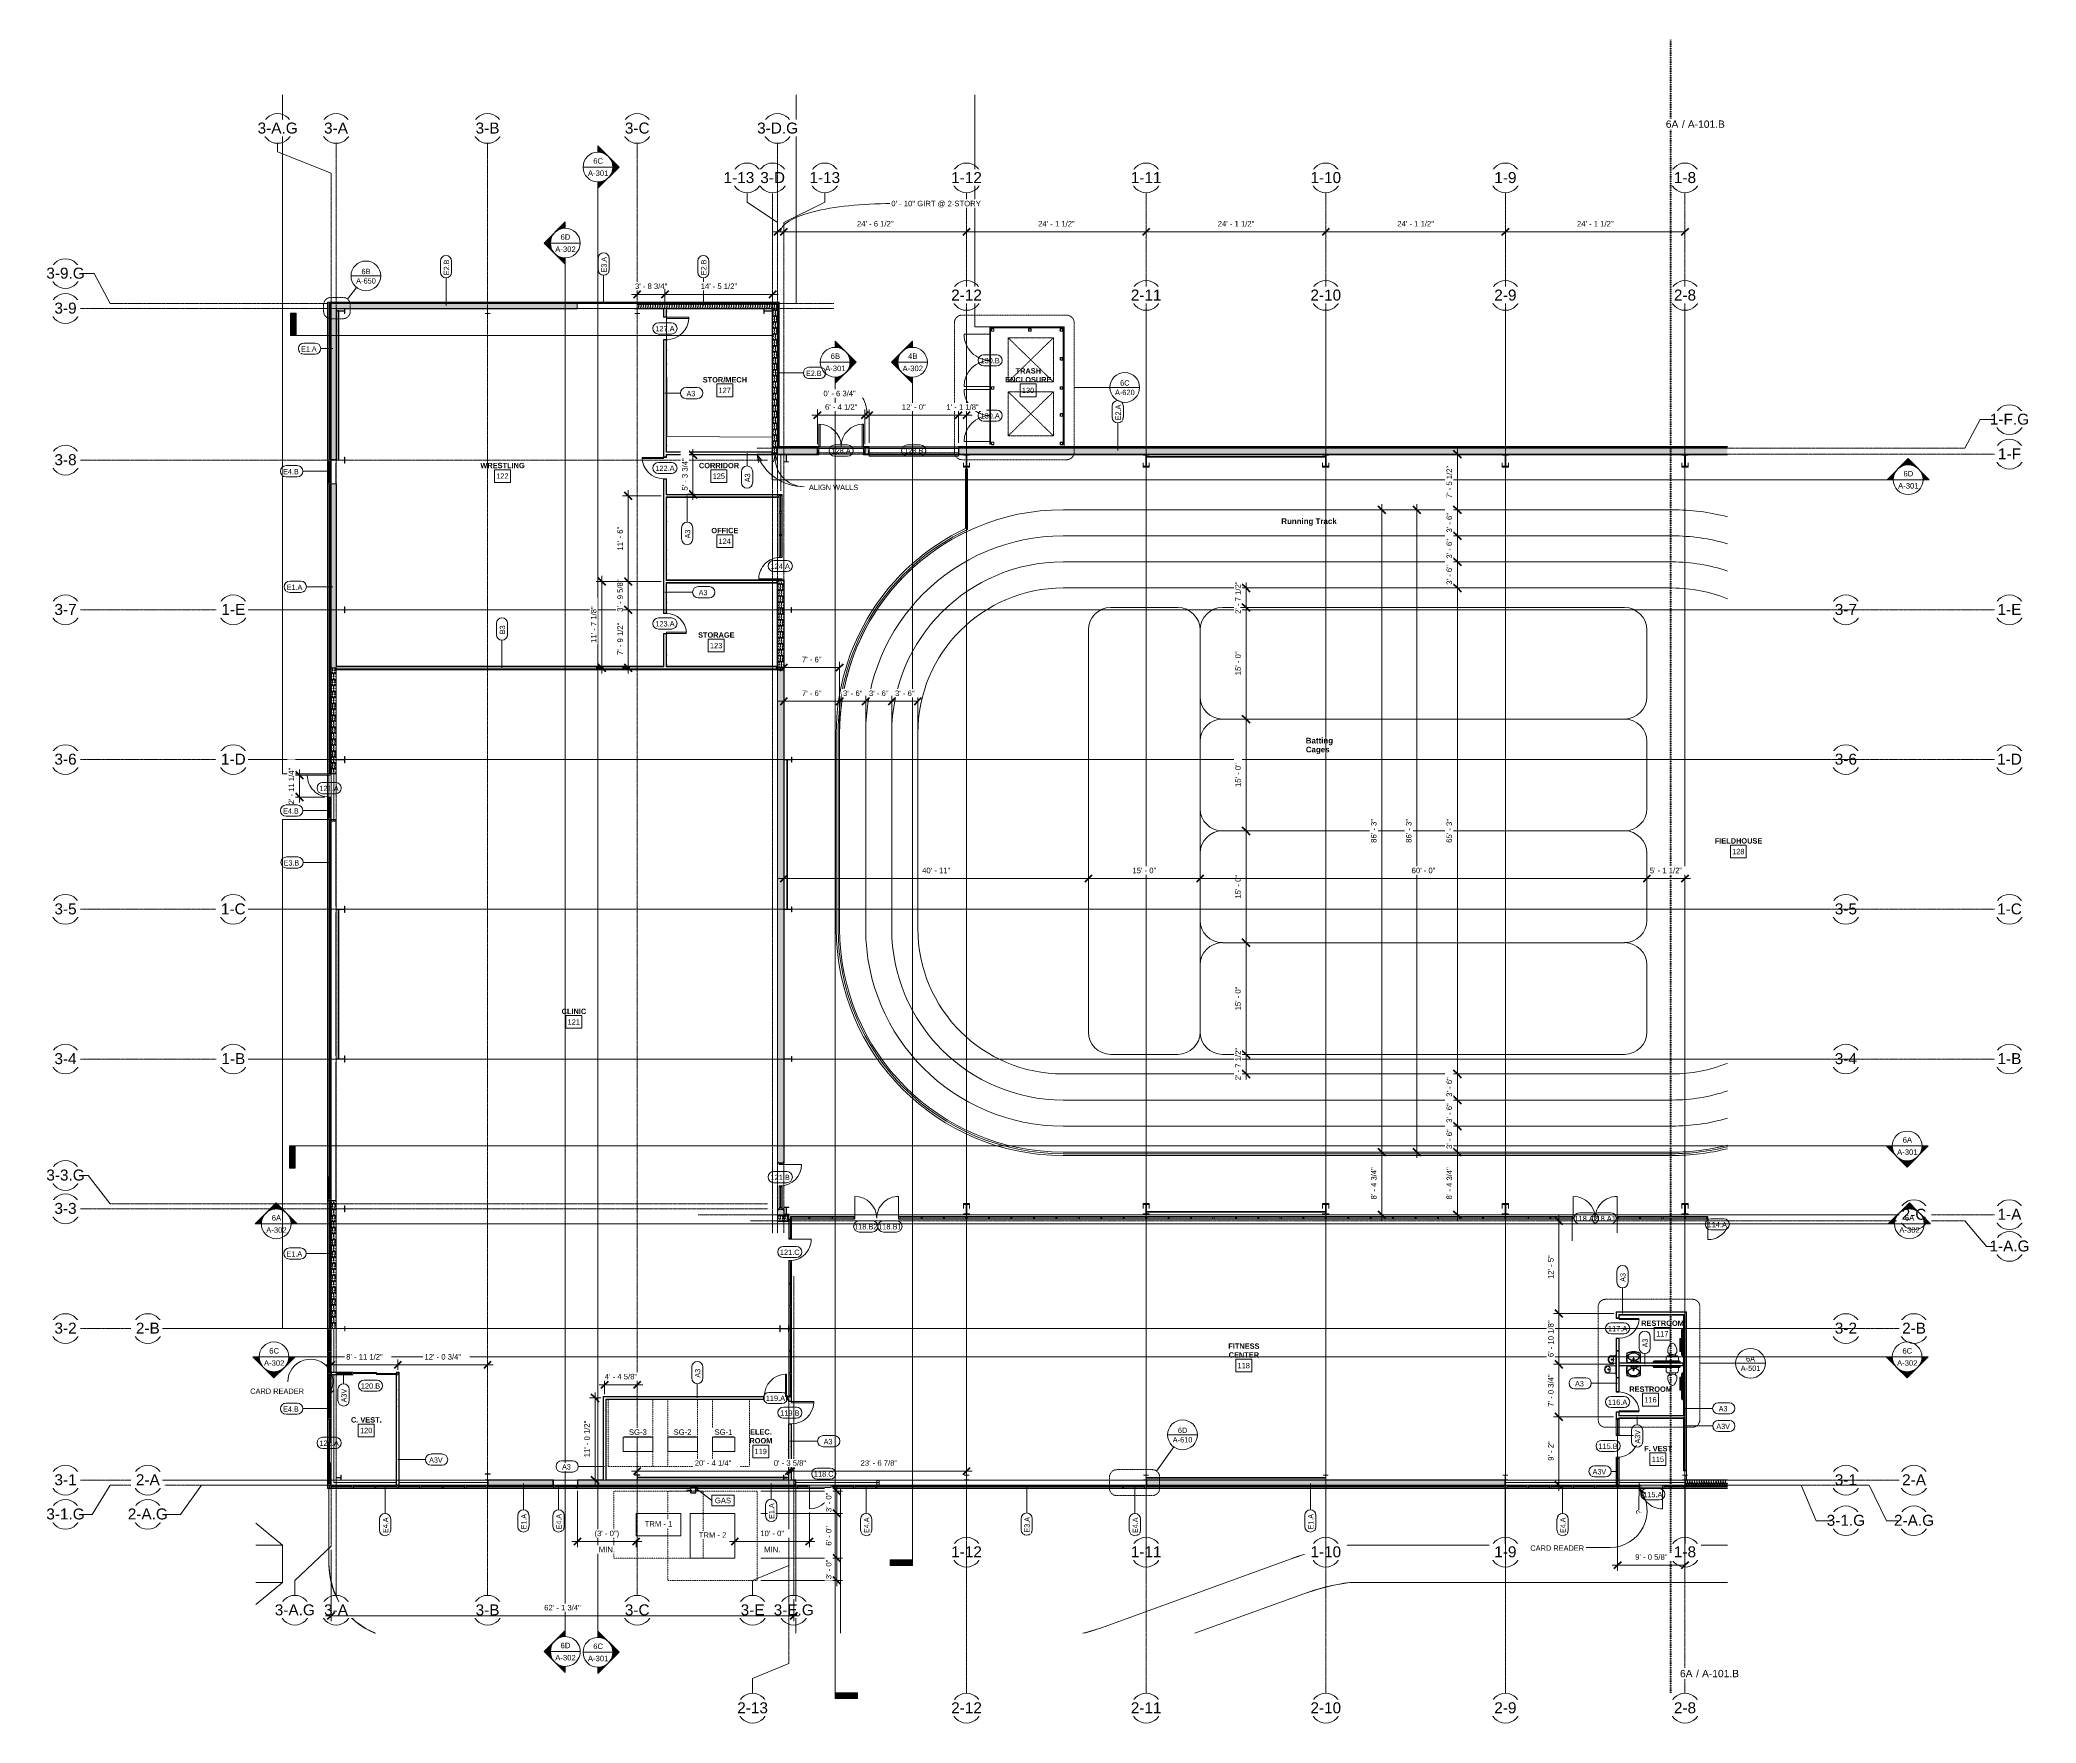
# Model space of a CAD drawing. Header units: inches. Extents: x 21592 to 24810, y -23179 to -20467.
import ezdxf

# ---------------------------------------------------------------- set-up
doc = ezdxf.new("R2010")
doc.units = ezdxf.units.IN
doc.header["$MEASUREMENT"] = 0
for name, pattern in [('Dash', [0.25, 0.125, -0.125]), ('Dash Dot 3_16_', [0.3125, 0.1875, -0.0625, 0, -0.0625]), ('Grid Line 1_2_', [0.875, 0.5, -0.125, 0.125, -0.125]), ('Hidden 1_8_', [0.1875, 0.125, -0.0625])]:
    doc.linetypes.add(name, pattern=pattern)
for name, color, linetype, lineweight in [('A-ANNO-DIMS', 211, 'Continuous', 9), ('A-ANNO-DIMS-96', 211, 'Continuous', 9), ('A-ANNO-MATC', 214, 'Dash', 140), ('A-ANNO-SYMB', 150, 'Continuous', 9), ('A-AREA', 32, 'Continuous', 9), ('A-AREA-IDEN', 2, 'Continuous', 9), ('A-DETL', 90, 'Continuous', 9), ('A-DETL-HDLN', 90, 'Hidden 1_8_', 9), ('A-DOOR', 31, 'Continuous', 13), ('A-DOOR-GLAZ', 31, 'Continuous', 30), ('A-DOOR-IDEN', 31, 'Continuous', 9), ('A-FLOR', 192, 'Continuous', 13), ('A-FLOR-HRAL', 11, 'Continuous', 9), ('A-FLOR-IDEN', 11, 'Continuous', 9), ('A-FLOR-OTLN', 90, 'Continuous', 13), ('A-GLAZ-CURT', 52, 'Continuous', 9), ('A-GLAZ-CWMG', 51, 'Continuous', 9), ('A-WALL', 113, 'Continuous', 13), ('A-WALL-IDEN', 211, 'Continuous', 9), ('A-WALL-PATT', 111, 'Continuous', 50), ('C-TOPO', 7, 'Continuous', 9), ('Conc', 7, 'Continuous', 20), ('E-ELE-QPM-IDEN', 2, 'Continuous', 9), ('E-ELEC-EQPM', 71, 'Continuous', 9), ('EOP-PR', 4, 'Continuous', 20), ('G-ANNO-SYMB', 111, 'Continuous', 9), ('G-ANNO-TEXT', 231, 'Continuous', 9), ('I-WALL', 2, 'Continuous', 13), ('L-SITE-WALL', 31, 'Continuous', 13), ('P-SANR-FIXT', 6, 'Continuous', 9), ('P-SANR-FIXT-IDEN', 2, 'Continuous', 9), ('Q-SPCQ', 91, 'Continuous', 9), ('S-BEAM', 12, 'Continuous', 9), ('S-COLS', 52, 'Continuous', 9), ('S-GRID', 1, 'Continuous', 9), ('S-GRID-IDEN', 1, 'Continuous', 9)]:
    doc.layers.add(name, color=color, linetype=linetype, lineweight=lineweight)
doc.styles.add('Arial', font='arial.ttf', dxfattribs={"height": 17.703593})
doc.styles.add('Arial_1', font='arial.ttf', dxfattribs={"height": 8.851796})
doc.styles.add('Arial_2', font='arial.ttf', dxfattribs={"height": 0.122942})
doc.styles.add('Arial_3', font='arial.ttf', dxfattribs={"height": 11.802395})
doc.styles.add('Arial_B', font='arialbd.ttf', dxfattribs={"height": 9.132806})
doc.styles.add('Century Gothic', font='GOTHIC.TTF', dxfattribs={"height": 8.622671})
doc.styles.add('Century Gothic_1', font='GOTHIC.TTF', dxfattribs={"width": 0.8, "height": 8.622671})
doc.styles.add('Century Gothic_B', font='GOTHICB.TTF', dxfattribs={"height": 8.616719})
doc.dimstyles.new('OD_Dimension', dxfattribs={"dimscale": 12, "dimtxt": 9, "dimasz": 1, "dimexe": 0.75, "dimexo": 0.5, "dimgap": 0.5, "dimtad": 1, "dimdec": 3, "dimrnd": 0.125, "dimzin": 1, "dimdsep": 46, "dimlunit": 4, "dimtxsty": 'Arial_1', "dimblk1": 'OBLIQUE', "dimblk2": 'OBLIQUE', "dimsah": 1, "dimcen": 0.09, "dimdle": 0.75, "dimazin": 0, "dimtfac": 1, "dimtdec": 4, "dimtix": 1, "dimtmove": 0, "dimatfit": 3, "dimfxl": 1, "dimtvp": 1, "dimtfill": 1, "dimfrac": 2, "dimtolj": 1, "dimtzin": 0, "dimarcsym": 2})
doc.dimstyles.new('OD_Dimension_1', dxfattribs={"dimscale": 12, "dimtxt": 9, "dimasz": 1, "dimexe": 0.75, "dimexo": 0.5, "dimgap": 0.5, "dimtad": 1, "dimdec": 3, "dimrnd": 0.125, "dimzin": 1, "dimdsep": 46, "dimlunit": 4, "dimtxsty": 'Arial_1', "dimblk1": 'OBLIQUE', "dimblk2": 'OBLIQUE', "dimsah": 1, "dimcen": 0.09, "dimdle": 0.75, "dimazin": 0, "dimtfac": 1, "dimtdec": 4, "dimtix": 1, "dimtmove": 1, "dimatfit": 3, "dimfxl": 1, "dimtvp": 1, "dimtfill": 1, "dimfrac": 2, "dimtolj": 1, "dimtzin": 0, "dimarcsym": 2})
doc.dimstyles.new('OD_Dimension_2', dxfattribs={"dimscale": 12, "dimtxt": 9, "dimasz": 1, "dimexe": 0.75, "dimexo": 0.5, "dimgap": 0.5, "dimtad": 1, "dimdec": 3, "dimrnd": 0.125, "dimzin": 1, "dimdsep": 46, "dimlunit": 4, "dimtxsty": 'Arial_1', "dimblk1": 'OBLIQUE', "dimblk2": 'OBLIQUE', "dimsah": 1, "dimcen": 0.09, "dimdle": 0.75, "dimazin": 0, "dimtfac": 1, "dimtdec": 4, "dimtix": 1, "dimtmove": 0, "dimatfit": 3, "dimfxl": 1, "dimtvp": 1, "dimtfill": 1, "dimfrac": 2, "dimtolj": 1, "dimtzin": 0, "dimarcsym": 2})
doc.dimstyles.new('OD_Dimension_3', dxfattribs={"dimscale": 12, "dimtxt": 9, "dimasz": 1, "dimexe": 0.75, "dimexo": 0.5, "dimgap": 0.5, "dimtad": 1, "dimdec": 3, "dimrnd": 0.125, "dimzin": 1, "dimdsep": 46, "dimlunit": 4, "dimtxsty": 'Arial_1', "dimblk1": 'OBLIQUE', "dimblk2": 'OBLIQUE', "dimsah": 1, "dimcen": 0.09, "dimdle": 0.75, "dimazin": 0, "dimtfac": 1, "dimtdec": 4, "dimtix": 1, "dimtmove": 0, "dimatfit": 3, "dimfxl": 1, "dimtvp": 1, "dimtfill": 1, "dimfrac": 2, "dimtolj": 1, "dimtzin": 0, "dimarcsym": 2})
doc.dimstyles.new('OD_Dimension_4', dxfattribs={"dimscale": 12, "dimtxt": 9, "dimasz": 1, "dimexe": 0.75, "dimexo": 0.5, "dimgap": 0.5, "dimtad": 1, "dimdec": 3, "dimrnd": 0.125, "dimzin": 1, "dimdsep": 46, "dimlunit": 4, "dimtxsty": 'Arial_1', "dimblk1": 'OBLIQUE', "dimblk2": 'OBLIQUE', "dimsah": 1, "dimcen": 0.09, "dimdle": 0.75, "dimazin": 0, "dimtfac": 1, "dimtdec": 4, "dimtix": 1, "dimtmove": 0, "dimatfit": 3, "dimfxl": 1, "dimtvp": 1, "dimtfill": 1, "dimfrac": 2, "dimtolj": 1, "dimtzin": 0, "dimarcsym": 2})
pattern_1 = [(0, (0, 0), (30.72, 7.68), [1.267, -21.773, 1.267, -21.773, -122.88]), (0, (0, 0), (30.72, 7.68), [-46.08, 1.267, -44.813, 1.267, -21.773, -53.76]), (0, (0, 0), (30.72, 7.68), [-115.2, 1.267, -14.093, 1.267, -37.133]), (120, (11.52, 3.84), (-22.0110751, 22.7643004), [1.267, -21.773, 1.267, -21.773, -122.88]), (120, (11.52, 3.84), (-22.0110751, 22.7643004), [-46.08, 1.267, -44.813, 1.267, -21.773, -53.76]), (120, (11.52, 3.84), (-22.0110751, 22.7643004), [-115.2, 1.267, -14.093, 1.267, -37.133]), (240, (15.36, 19.2), (-8.7089249, -30.4443004), [1.267, -21.773, 1.267, -21.773, -122.88]), (240, (15.36, 19.2), (-8.7089249, -30.4443004), [-46.08, 1.267, -44.813, 1.267, -21.773, -53.76]), (240, (15.36, 19.2), (-8.7089249, -30.4443004), [-115.2, 1.267, -14.093, 1.267, -37.133])]
pattern_2 = [(45, (0, 0), (-9.503515, 9.503515), []), (45, (0, 14.4), (-9.503515, 9.503515), [])]
pattern_3 = [(161.57, (0.48, 0.48), (-3.839953776, -1.544e-05), [0, -27.322, 3.034, 0]), (18.43, (-0.48, 0.48), (-3.839953776, 1.544e-05), [0, -27.322, 3.034, 0]), (108.43, (0.48, 0.48), (1.919622, -9.60052459), [9.106, -21.25]), (71.57, (-0.48, 0.48), (1.919622, 9.60052459), [9.106, -21.25])]
pattern_4 = [(0, (0, 0), (15.36, 3.84), [1.267, -10.253, 1.267, -10.253, -61.44]), (0, (0, 0), (15.36, 3.84), [-23.04, 1.267, -21.773, 1.267, -10.253, -26.88]), (0, (0, 0), (15.36, 3.84), [-57.6, 1.267, -6.413, 1.267, -17.933]), (120, (5.76, 1.92), (-11.00553755, 11.3821502), [1.267, -10.253, 1.267, -10.253, -61.44]), (120, (5.76, 1.92), (-11.00553755, 11.3821502), [-23.04, 1.267, -21.773, 1.267, -10.253, -26.88]), (120, (5.76, 1.92), (-11.00553755, 11.3821502), [-57.6, 1.267, -6.413, 1.267, -17.933]), (240, (7.68, 9.6), (-4.35446245, -15.2221502), [1.267, -10.253, 1.267, -10.253, -61.44]), (240, (7.68, 9.6), (-4.35446245, -15.2221502), [-23.04, 1.267, -21.773, 1.267, -10.253, -26.88]), (240, (7.68, 9.6), (-4.35446245, -15.2221502), [-57.6, 1.267, -6.413, 1.267, -17.933])]
pattern_5 = [(0, (0, 0), (0, 12), []), (90, (0, 0), (-12, 7e-16), [])]
pattern_6 = [(225, (24243.89, -22360.053), (9.503515, -9.503515), []), (225, (24243.89, -22374.453), (9.503515, -9.503515), [])]
pattern_7 = [(225, (23954.39, -22360.053), (9.503515, -9.503515), []), (225, (23954.39, -22374.453), (9.503515, -9.503515), [])]
pattern_8 = [(225, (23664.89, -22360.053), (9.503515, -9.503515), []), (225, (23664.89, -22374.453), (9.503515, -9.503515), [])]
pattern_9 = [(225, (23375.39, -22360.053), (9.503515, -9.503515), []), (225, (23375.39, -22374.453), (9.503515, -9.503515), [])]
pattern_10 = [(225, (23085.89, -22360.053), (9.503515, -9.503515), []), (225, (23085.89, -22374.453), (9.503515, -9.503515), [])]

msp = doc.modelspace()

# ---------------------------------------------------------------- texts
at = {"layer": 'A-ANNO-SYMB', "char_height": 8.62267, "attachment_point": 2, "line_spacing_factor": 0.984117, "style": 'Century Gothic'}
for s, insert, width in [('6B', (22117.9406, -20835.5235), 15.984), ('A-650', (22117.9406, -20850.7157), 38.88), ('6C', (23341.024, -21015.2382), 19.44), ('A-501', (24349.5647, -22602.6942), 38.88), ('6A', (24349.5647, -22587.5019), 18.468), ('6D', (23434.1219, -22702.6907), 18.36), ('A-610', (23434.1219, -22717.883), 38.88)]:
    msp.add_mtext(s, dxfattribs=dict(at, insert=insert, width=width))
at = {"layer": 'A-AREA-IDEN', "attachment_point": 2}
for s, insert, char_height, width, line_spacing_factor, style in [('TRASH\\PENCLOSURE', (23185.468, -20995.7103), 8.61672, 80.136, 0.984796, 'Century Gothic_B'), ('STOR/MECH', (22696.4032, -21010.0585), 8.61672, 81.864, 0.984796, 'Century Gothic_B'), ('127', (22696.1171, -21027.174), 8.62267, 23.652, 0.984117, 'Century Gothic'), ('130', (23185.182, -21027.1115), 8.62267, 23.652, 0.984117, 'Century Gothic'), ('WRESTLING', (22338.033, -21148.1748), 8.61672, 75.276, 0.984796, 'Century Gothic_B'), ('122', (22337.747, -21165.2903), 8.62267, 23.652, 0.984117, 'Century Gothic'), ('CORRIDOR', (22686.9257, -21148.2373), 8.61672, 74.412, 0.984796, 'Century Gothic_B'), ('125', (22686.6396, -21165.3528), 8.62267, 23.652, 0.984117, 'Century Gothic'), ('OFFICE', (22696.4032, -21252.9675), 8.61672, 48.6, 0.984796, 'Century Gothic_B'), ('124', (22696.1171, -21270.083), 8.62267, 23.652, 0.984117, 'Century Gothic'), ('STORAGE', (22682.6057, -21421.2386), 8.61672, 64.044, 0.984796, 'Century Gothic_B'), ('123', (22682.3196, -21438.354), 8.62267, 23.652, 0.984117, 'Century Gothic'), ('FIELDHOUSE', (24330.1442, -21752.9821), 8.61672, 80.676, 0.984796, 'Century Gothic_B'), ('128', (24329.8582, -21770.0976), 8.62267, 23.652, 0.984117, 'Century Gothic'), ('CLINIC', (22453.1718, -22027.6415), 8.61672, 47.412, 0.984796, 'Century Gothic_B'), ('121', (22452.8857, -22044.757), 8.62267, 23.652, 0.984117, 'Century Gothic'), ('RESTROOM', (24207.6075, -22530.0736), 8.61672, 74.736, 0.984796, 'Century Gothic_B'), ('117', (24207.3214, -22547.1891), 8.62267, 23.652, 0.984117, 'Century Gothic'), ('FITNESS\\PCENTER', (23532.9383, -22566.9851), 8.61672, 51.084, 0.984796, 'Century Gothic_B'), ('118', (23532.6523, -22598.3863), 8.62267, 23.652, 0.984117, 'Century Gothic'), ('RESTROOM', (24188.5036, -22636.3221), 8.61672, 74.736, 0.984796, 'Century Gothic_B'), ('116', (24188.2176, -22653.4376), 8.62267, 23.652, 0.984117, 'Century Gothic'), ('C. VEST.', (22118.5042, -22685.8128), 8.61672, 54.216, 0.984796, 'Century Gothic_B'), ('120', (22118.2181, -22702.9283), 8.62267, 23.652, 0.984117, 'Century Gothic'), ('ELEC.\\PROOM', (22754.4582, -22705.3073), 8.61672, 45.468, 0.984796, 'Century Gothic_B'), ('119', (22754.1722, -22736.7085), 8.62267, 23.652, 0.984117, 'Century Gothic'), ('F. VEST', (24200.5186, -22732.1583), 8.61672, 45.9, 0.984796, 'Century Gothic_B'), ('115', (24200.2326, -22749.2738), 8.62267, 23.652, 0.984117, 'Century Gothic')]:
    msp.add_mtext(s, dxfattribs=dict(at, insert=insert, char_height=char_height, width=width, line_spacing_factor=line_spacing_factor, style=style))
at = {"layer": 'A-DOOR-IDEN', "char_height": 8.62267, "attachment_point": 2, "line_spacing_factor": 0.984117, "style": 'Century Gothic'}
for s, insert, width in [('127.A', (22599.7962, -20927.784), 38.124), ('130.B', (23123.9439, -20979.2215), 35.64), ('130.A', (23123.9439, -21068.2215), 38.124), ('128.A', (22883.7239, -21124.5965), 38.124), ('128.B', (23000.7239, -21124.5965), 35.64), ('122.A', (22599.7962, -21152.7215), 38.124), ('124.A', (22785.5979, -21310.6288), 38.124), ('121.A', (22058.4739, -21668.4392), 38.124), ('121.B', (22785.5979, -22295.1892), 35.64), ('118.B2', (22923.4236, -22374.6559), 43.524), ('118.B1', (22962.3936, -22374.6559), 43.524), ('118.A2', (24084.6916, -22361.4715), 46.008), ('118.A1', (24113.5062, -22361.4715), 46.008), ('114.A', (24295.9717, -22371.2048), 38.124), ('121.C', (22800.9739, -22415.8142), 39.096), ('117.A', (24135.2864, -22538.784), 38.124), ('120.B', (22125.2172, -22631.2275), 35.64), ('119.A', (22777.9114, -22650.9715), 38.124), ('119.B', (22801.1614, -22674.7528), 35.64), ('116.A', (24135.2864, -22657.4715), 38.124), ('120.A', (22058.4739, -22723.4079), 38.124), ('115.B', (24119.96, -22728.3025), 35.64), ('115.A', (24191.991, -22806.1166), 38.124)]:
    msp.add_mtext(s, dxfattribs=dict(at, insert=insert, width=width))
at = {"layer": 'A-FLOR-IDEN', "insert": (24164.9215, -22838.693), "char_height": 8.8518, "width": 8.208, "attachment_point": 2, "rotation": 90, "line_spacing_factor": 0.938532, "style": 'Arial_1'}
msp.add_mtext('?', dxfattribs=at)
at = {"layer": 'G-ANNO-SYMB', "char_height": 8.8518, "attachment_point": 2, "line_spacing_factor": 0.938532, "style": 'Arial_1'}
for s, insert, width in [('A-301', (22492.1614, -20677.0784), 39.312), ('6C', (22492.1614, -20657.4422), 18.792), ('6D', (22439.481, -20779.913), 18.792), ('A-302', (22439.481, -20799.5492), 39.312), ('6B', (22874.463, -20971.9158), 18.036), ('4B', (22999.2707, -20971.9158), 18.036), ('A-301', (22874.463, -20991.552), 39.312), ('A-302', (22999.2707, -20991.552), 39.312), ('6D', (24603.8828, -21161.1765), 18.792), ('A-301', (24603.8828, -21180.8128), 39.312), ('A-301', (24602.2902, -22254.3002), 39.312), ('6A', (24602.2902, -22234.664), 18.036), ('6A', (21973.6002, -22360.1878), 18.036), ('A-302', (21973.6002, -22379.8241), 39.312), ('6C', (21969.968, -22574.4612), 18.792), ('6C', (24602.1998, -22574.4612), 18.792), ('A-302', (21969.968, -22594.0974), 39.312), ('A-302', (24602.1998, -22594.0974), 39.312), ('6D', (22439.481, -23049.2177), 18.792), ('6C', (22492.1614, -23050.4863), 18.792), ('A-302', (22439.481, -23068.8539), 39.312), ('A-301', (22492.1614, -23070.1225), 39.312)]:
    msp.add_mtext(s, dxfattribs=dict(at, insert=insert, width=width))
at = {"layer": 'G-ANNO-TEXT', "color": 145, "char_height": 8.622671, "attachment_point": 1, "line_spacing_factor": 0.984117, "style": 'Century Gothic'}
for s, insert, width in [('ALIGN WALLS', (22831.8173, -21183.4228), 91.476), ('CARD READER', (21931.3608, -22639.5999), 98.604)]:
    msp.add_mtext(s, dxfattribs=dict(at, insert=insert, width=width))
at = {"layer": 'P-SANR-FIXT-IDEN', "insert": (22693.2538, -22815.5969), "char_height": 8.8518, "width": 31.104, "attachment_point": 2, "line_spacing_factor": 0.938532, "style": 'Arial_1'}
msp.add_mtext('GAS', dxfattribs=at)

# ---------------------------------------------------------------- blocks, each defined once
blk = doc.blocks.new('Toilet-Domestic-3D - Toilet-Domestic-3D-3240-Enlarged First Floor Plan _West_')
at = {"layer": 'P-SANR-FIXT', "color": 43, "lineweight": 13}
for p, q in [((-10, 18), (-10, 19.5)), ((-10, 11.7), (-10, 16.5)), ((-7.4, 1), (-7.5, 0)), ((-7.5, 0), (-7.3, -2)), ((-7.2, 2), (-7.4, 1)), ((-7, 3), (-7.2, 2)), ((-6.4, 4), (-7, 3)), ((-5.2, 5), (-6.4, 4)), ((6.2, 8), (-6.3, 8)), ((-4.9, 8), (-5.2, 5)), ((-3.8, 5.5), (-5.2, 5)), ((-1, 6), (-3.8, 5.5)), ((1, 6), (-1, 6)), ((3.8, 5.5), (1, 6)), ((5.2, 5), (3.8, 5.5)), ((4.9, 8), (5.2, 5)), ((6.4, 4), (5.2, 5)), ((7, 3), (6.4, 4)), ((7.2, 2), (7, 3)), ((7.4, 1), (7.2, 2)), ((7.3, -2), (7.5, 0)), ((7.5, 0), (7.4, 1)), ((10, 19.5), (10, 18)), ((10, 16.5), (10, 11.7)), ((-7.3, -2), (-6.8, -4)), ((-6.8, -4), (-6.1, -6)), ((-6.1, -6), (-5.1, -8)), ((-5.1, -8), (-3.7, -10)), ((-3.7, -10), (-2.7, -11)), ((-2.7, -11), (-1.9, -11.5)), ((-1.9, -11.5), (-0.5, -12)), ((-0.5, -12), (0.5, -12)), ((0.5, -12), (1.9, -11.5)), ((1.9, -11.5), (2.7, -11)), ((2.7, -11), (3.7, -10)), ((3.7, -10), (5.1, -8)), ((5.1, -8), (6.1, -6)), ((6.1, -6), (6.8, -4)), ((6.8, -4), (7.3, -2))]:
    blk.add_line(p, q, dxfattribs=at)
for centre, start, end in [((-6.3, 11.7), 180, 270), ((6.2, 11.7), 270, 360)]:
    blk.add_arc(centre, 3.73, start, end, dxfattribs=at)
blk = doc.blocks.new('Sink-Bathroom-Kohler-Pinoir-2035-8 - Vitreous_China-0-White-3242-Enlarged First Floor Plan _West_')
at = {"layer": 'P-SANR-FIXT', "color": 43, "lineweight": 13}
for p, q in [((24149.9, -22603), (24149.9, -22603.5)), ((24150.2, -22603.5), (24150.2, -22603)), ((24150.6, -22603), (24150.6, -22603.5)), ((24150.6, -22603.3), (24161, -22603.3)), ((24161, -22603.5), (24150.6, -22603.5)), ((24161, -22603.3), (24171.5, -22603.3)), ((24171.5, -22603.5), (24161, -22603.5)), ((24171.5, -22603.5), (24171.5, -22603)), ((24171.9, -22603), (24171.9, -22603.5)), ((24172.2, -22603.5), (24172.2, -22603))]:
    blk.add_line(p, q, dxfattribs=at)
for centre, radius, start, end in [((24256.3, -22610.5), 106.6, 176.2165, 183.7817), ((24151.5, -22617.6), 1.54, 179.9655, 246.0395), ((24256.3, -22610.5), 106.3, 176.2119, 183.7865), ((24151.5, -22617.6), 1.29, 179.6035, 246.0123), ((24256.3, -22610.5), 105.9, 176.2045, 183.7955), ((24151.5, -22617.6), 0.875, 178.7073, 245.9447), ((24156.5, -22613), 4.9, 129.3634, 236.4486), ((24156.5, -22613), 4.26, 129.5775, 236.6442), ((24161, -22619.6), 12.8, 91.1259, 126.4275), ((24161, -22619.6), 12.2, 91.1846, 126.3492), ((24161, -22607.3), 12.2, 233.7683, 306.2317), ((24161, -22607.3), 11.6, 233.6931, 306.3069), ((24157.1, -22605.3), 0.692, 0, 180), ((24157.1, -22605.3), 0.692, 180, 0), ((24161, -22609.4), 0.934, 107.0285, 180), ((24161, -22609.4), 0.934, 180, 252.9715), ((24161, -22619.6), 12.8, 53.5725, 88.8741), ((24161, -22619.6), 12.2, 53.6508, 88.8154), ((24161, -22609.4), 0.934, 0, 72.9715), ((24161, -22609.4), 0.934, 287.0285, 0), ((24165, -22605.3), 0.69, 11.1236, 180), ((24165, -22605.3), 0.69, 180, 348.0658), ((24165.6, -22613), 4.26, 303.3558, 50.4225), ((24165.6, -22613), 4.9, 303.5514, 50.6366), ((24170.6, -22617.6), 0.862, 293.6698, 1.9217), ((24170.6, -22617.6), 1.28, 293.6698, 0.9035), ((24170.6, -22617.6), 1.53, 293.6698, 0.4943), ((24065.8, -22610.5), 105.9, 356.2045, 3.7955), ((24065.8, -22610.5), 106.3, 356.2146, 3.7881), ((24065.8, -22610.5), 106.6, 356.22, 3.7835), ((24161, -22595.7), 25.4, 246.3258, 293.6698), ((24161, -22595.7), 25.2, 246.3274, 293.6698), ((24161, -22595.7), 24.7, 246.3302, 293.6698)]:
    blk.add_arc(centre, radius, start, end, dxfattribs=at)
blk = doc.blocks.new('Drinking_Fountain-Haws_Corporation-Wall_Mounted_1119 - 1119-355849-Enlarged First Floor Plan _West_')
at = {"layer": 'P-SANR-FIXT', "color": 43, "lineweight": 13}
for p, q in [((43.1, 4.7), (11.1, 4.7)), ((11.1, 4.7), (11.1, 4.3)), ((13.1, 19.5), (13.1, 4.7)), ((25.1, 4.7), (25.1, 19.5)), ((29.1, 13.7), (29.1, 4.7)), ((41.1, 4.7), (41.1, 13.7)), ((43.1, 4.3), (43.1, 4.7))]:
    blk.add_line(p, q, dxfattribs=at)
for centre, radius in [((19.1, 16.7), 1.13), ((22.9, 20.5), 0.625), ((35.1, 10.9), 1.13), ((38.9, 14.8), 0.625)]:
    blk.add_circle(centre, radius, dxfattribs=at)
for centre, radius, start, end in [((16.1, 19.5), 3, 97.5776, 180), ((19.1, -3.1), 25.8, 82.4224, 97.5776), ((22.1, 19.5), 3, 360, 82.4224), ((32.1, 13.7), 3, 97.5776, 180), ((35.1, -8.8), 25.7, 82.4224, 97.5776), ((38.1, 13.7), 3, 360, 82.4224)]:
    blk.add_arc(centre, radius, start, end, dxfattribs=at)
for centre, ratio in [((19.1, 17.8), 0.786373), ((35.1, 12.1), 0.786365)]:
    blk.add_ellipse(centre, major_axis=(-5.25, 0), ratio=ratio, dxfattribs=at)
blk = doc.blocks.new('Toilet-Domestic-3D - Toilet-Domestic-3D-11065-Enlarged First Floor Plan _West_')
at = {"layer": 'P-SANR-FIXT', "color": 43, "lineweight": 13}
for p, q in [((-7.5, 0), (-7.3, 2)), ((-7.3, 2), (-6.8, 4)), ((-6.8, 4), (-6.1, 6)), ((-6.1, 6), (-5.1, 8)), ((-5.1, 8), (-3.7, 10)), ((-3.7, 10), (-2.7, 11)), ((-2.7, 11), (-1.9, 11.5)), ((-1.9, 11.5), (-0.5, 12)), ((-0.5, 12), (0.5, 12)), ((0.5, 12), (1.9, 11.5)), ((1.9, 11.5), (2.7, 11)), ((2.7, 11), (3.7, 10)), ((3.7, 10), (5.1, 8)), ((5.1, 8), (6.1, 6)), ((6.1, 6), (6.8, 4)), ((6.8, 4), (7.3, 2)), ((7.3, 2), (7.5, 0)), ((-10, -11.7), (-10, -16.5)), ((-10, -18), (-10, -19.5)), ((-7.4, -1), (-7.5, 0)), ((-7.2, -2), (-7.4, -1)), ((-7, -3), (-7.2, -2)), ((-6.4, -4), (-7, -3)), ((-5.2, -5), (-6.4, -4)), ((6.2, -8), (-6.3, -8)), ((-3.8, -5.5), (-5.2, -5)), ((-4.9, -8), (-5.2, -5)), ((-1, -6), (-3.8, -5.5)), ((1, -6), (-1, -6)), ((3.8, -5.5), (1, -6)), ((5.2, -5), (3.8, -5.5)), ((4.9, -8), (5.2, -5)), ((6.4, -4), (5.2, -5)), ((7, -3), (6.4, -4)), ((7.2, -2), (7, -3)), ((7.4, -1), (7.2, -2)), ((7.5, 0), (7.4, -1)), ((10, -16.5), (10, -11.7)), ((10, -19.5), (10, -18))]:
    blk.add_line(p, q, dxfattribs=at)
for centre, start, end in [((-6.3, -11.7), 90, 180), ((6.2, -11.7), 0, 90)]:
    blk.add_arc(centre, 3.73, start, end, dxfattribs=at)
blk = doc.blocks.new('Sink-Bathroom-Kohler-Pinoir-2035-8 - Vitreous_China-0-White-11071-Enlarged First Floor Plan _West_')
at = {"layer": 'P-SANR-FIXT', "color": 43, "lineweight": 13}
for p, q in [((24149.9, -22598.2), (24149.9, -22597.7)), ((24150.2, -22597.7), (24150.2, -22598.2)), ((24150.6, -22598.2), (24150.6, -22597.7)), ((24152, -22597.7), (24150.6, -22597.7)), ((24150.6, -22597.9), (24152, -22597.9)), ((24171.5, -22597.7), (24170, -22597.7)), ((24170, -22597.9), (24171.5, -22597.9)), ((24171.5, -22597.7), (24171.5, -22598.2)), ((24171.9, -22598.2), (24171.9, -22597.7)), ((24172.2, -22597.7), (24172.2, -22598.2))]:
    blk.add_line(p, q, dxfattribs=at)
for centre, radius, start, end in [((24256.3, -22590.7), 106.6, 176.2183, 183.7835), ((24151.5, -22583.7), 1.54, 113.9605, 180.0345), ((24256.3, -22590.7), 106.3, 176.2135, 183.7881), ((24151.5, -22583.7), 1.29, 113.9877, 180.3965), ((24256.3, -22590.7), 105.9, 176.2045, 183.7955), ((24151.5, -22583.7), 0.875, 114.0553, 181.2927), ((24161, -22605.5), 25.4, 66.3302, 113.6742), ((24161, -22605.5), 25.2, 66.3302, 113.6726), ((24161, -22605.5), 24.7, 66.3302, 113.6698), ((24156.5, -22588.2), 4.9, 123.5514, 230.6366), ((24156.5, -22588.2), 4.26, 123.3558, 230.4225), ((24161, -22594), 12.2, 53.7683, 126.2317), ((24161, -22594), 11.6, 53.6931, 126.3069), ((24165.6, -22588.2), 4.26, 309.5775, 56.6442), ((24165.6, -22588.2), 4.9, 309.3634, 56.4486), ((24170.6, -22583.7), 0.862, 358.0783, 66.3302), ((24170.6, -22583.7), 1.28, 359.0965, 66.3302), ((24170.6, -22583.7), 1.53, 359.5057, 66.3302), ((24065.8, -22590.7), 105.9, 356.2045, 3.7955), ((24065.8, -22590.7), 106.3, 356.2119, 3.7854), ((24065.8, -22590.7), 106.6, 356.2165, 3.78), ((24161, -22581.7), 12.8, 233.5725, 268.8741), ((24161, -22581.7), 12.2, 233.6508, 268.8154), ((24157.1, -22595.9), 0.692, 0, 180), ((24157.1, -22595.9), 0.692, 180, 0), ((24161, -22591.9), 0.934, 107.0285, 180), ((24161, -22591.9), 0.934, 180, 252.9715), ((24161, -22591.9), 0.934, 0, 72.9715), ((24161, -22581.7), 12.2, 271.1846, 306.3492), ((24161, -22591.9), 0.934, 287.0285, 0), ((24161, -22581.7), 12.8, 271.1259, 306.4275), ((24165, -22595.9), 0.69, 11.9342, 180), ((24165, -22595.9), 0.69, 180, 348.8764)]:
    blk.add_arc(centre, radius, start, end, dxfattribs=at)
blk = doc.blocks.new('817_Grab_Bars - 8170-001420-25752-Enlarged First Floor Plan _West_')
at = {"layer": 'Q-SPCQ', "color": 43, "lineweight": 13}
for p, q in [((24192, -22598), (24192, -22598.2)), ((24192, -22598), (24193.5, -22598)), ((24192.8, -22597.2), (24192.8, -22598)), ((24193.5, -22598), (24195.1, -22598)), ((24194.3, -22598), (24194.3, -22597.2)), ((24234.3, -22595.2), (24194.8, -22595.2)), ((24194.8, -22596.7), (24234.3, -22596.7)), ((24195.1, -22598.2), (24195.1, -22598)), ((24234, -22598), (24234, -22598.2)), ((24234, -22598), (24235.5, -22598)), ((24234.8, -22597.2), (24234.8, -22598)), ((24235.5, -22598), (24237.1, -22598)), ((24236.3, -22598), (24236.3, -22597.2)), ((24237.1, -22598.2), (24237.1, -22598))]:
    blk.add_line(p, q, dxfattribs=at)
at = {"layer": 'Q-SPCQ', "color": 43, "lineweight": 13, "flags": 128}
for points in [[(24194.8, -22595.2), (24194.7, -22595.2), (24194.6, -22595.2), (24194.5, -22595.3), (24194.4, -22595.3), (24194.4, -22595.3), (24194.3, -22595.3), (24194.2, -22595.3), (24194.1, -22595.3), (24194.1, -22595.4), (24194, -22595.4), (24193.9, -22595.4), (24193.8, -22595.5), (24193.8, -22595.5), (24193.7, -22595.5), (24193.6, -22595.6), (24193.6, -22595.6), (24193.5, -22595.7), (24193.4, -22595.7), (24193.4, -22595.8), (24193.3, -22595.8), (24193.3, -22595.9), (24193.2, -22596), (24193.2, -22596), (24193.1, -22596.1), (24193.1, -22596.2), (24193, -22596.2), (24193, -22596.3), (24193, -22596.4), (24192.9, -22596.4), (24192.9, -22596.5), (24192.9, -22596.6), (24192.8, -22596.7), (24192.8, -22596.7), (24192.8, -22596.8), (24192.8, -22596.9), (24192.8, -22597), (24192.8, -22597.1), (24192.8, -22597.1), (24192.8, -22597.2), (24192.8, -22597.2)], [(24194.3, -22597.2), (24194.3, -22597.2), (24194.3, -22597.2), (24194.3, -22597.2), (24194.3, -22597.2), (24194.3, -22597.1), (24194.3, -22597.1), (24194.3, -22597.1), (24194.3, -22597.1), (24194.3, -22597.1), (24194.3, -22597), (24194.3, -22597), (24194.3, -22597), (24194.3, -22597), (24194.3, -22597), (24194.4, -22597), (24194.4, -22596.9), (24194.4, -22596.9), (24194.4, -22596.9), (24194.4, -22596.9), (24194.4, -22596.9), (24194.4, -22596.9), (24194.4, -22596.9), (24194.5, -22596.8), (24194.5, -22596.8), (24194.5, -22596.8), (24194.5, -22596.8), (24194.5, -22596.8), (24194.5, -22596.8), (24194.6, -22596.8), (24194.6, -22596.8), (24194.6, -22596.8), (24194.6, -22596.8), (24194.6, -22596.8), (24194.7, -22596.8), (24194.7, -22596.7), (24194.7, -22596.7), (24194.7, -22596.7), (24194.7, -22596.7), (24194.8, -22596.7), (24194.8, -22596.7)], [(24236.3, -22597.2), (24236.3, -22597.2), (24236.3, -22597.1), (24236.3, -22597), (24236.2, -22596.9), (24236.2, -22596.8), (24236.2, -22596.8), (24236.2, -22596.7), (24236.2, -22596.6), (24236.1, -22596.5), (24236.1, -22596.5), (24236.1, -22596.4), (24236, -22596.3), (24236, -22596.2), (24236, -22596.2), (24235.9, -22596.1), (24235.9, -22596), (24235.8, -22596), (24235.8, -22595.9), (24235.7, -22595.9), (24235.7, -22595.8), (24235.6, -22595.8), (24235.5, -22595.7), (24235.5, -22595.6), (24235.4, -22595.6), (24235.3, -22595.6), (24235.3, -22595.5), (24235.2, -22595.5), (24235.1, -22595.4), (24235.1, -22595.4), (24235, -22595.4), (24234.9, -22595.3), (24234.8, -22595.3), (24234.8, -22595.3), (24234.7, -22595.3), (24234.6, -22595.3), (24234.5, -22595.3), (24234.4, -22595.2), (24234.4, -22595.2), (24234.3, -22595.2), (24234.3, -22595.2)], [(24234.3, -22596.7), (24234.3, -22596.7), (24234.3, -22596.7), (24234.3, -22596.7), (24234.3, -22596.7), (24234.4, -22596.8), (24234.4, -22596.8), (24234.4, -22596.8), (24234.4, -22596.8), (24234.4, -22596.8), (24234.5, -22596.8), (24234.5, -22596.8), (24234.5, -22596.8), (24234.5, -22596.8), (24234.5, -22596.8), (24234.5, -22596.8), (24234.6, -22596.8), (24234.6, -22596.9), (24234.6, -22596.9), (24234.6, -22596.9), (24234.6, -22596.9), (24234.6, -22596.9), (24234.7, -22596.9), (24234.7, -22596.9), (24234.7, -22597), (24234.7, -22597), (24234.7, -22597), (24234.7, -22597), (24234.7, -22597), (24234.7, -22597), (24234.7, -22597.1), (24234.7, -22597.1), (24234.7, -22597.1), (24234.7, -22597.1), (24234.8, -22597.1), (24234.8, -22597.2), (24234.8, -22597.2), (24234.8, -22597.2), (24234.8, -22597.2), (24234.8, -22597.2), (24234.8, -22597.2)]]:
    blk.add_lwpolyline(points, dxfattribs=at)
blk = doc.blocks.new('817_Grab_Bars - 8170-001420-V19-Enlarged First Floor Plan _West_')
at = {"layer": 'Q-SPCQ', "color": 43, "lineweight": 13}
for p, q in [((24238.5, -22616.2), (24238.5, -22655.7)), ((24240, -22655.7), (24240, -22616.2)), ((24241.2, -22614.2), (24240.5, -22614.2)), ((24240.5, -22615.7), (24241.2, -22615.7)), ((24241.4, -22613.4), (24241.2, -22613.4)), ((24241.2, -22615), (24241.2, -22613.4)), ((24241.2, -22616.6), (24241.2, -22615)), ((24241.2, -22616.6), (24241.4, -22616.6)), ((24241.2, -22656.2), (24240.5, -22656.2)), ((24240.5, -22657.7), (24241.2, -22657.7)), ((24241.4, -22655.4), (24241.2, -22655.4)), ((24241.2, -22657), (24241.2, -22655.4)), ((24241.2, -22658.6), (24241.2, -22657)), ((24241.2, -22658.6), (24241.4, -22658.6))]:
    blk.add_line(p, q, dxfattribs=at)
at = {"layer": 'Q-SPCQ', "color": 43, "lineweight": 13, "flags": 128}
for points in [[(24240.5, -22614.2), (24240.4, -22614.2), (24240.4, -22614.2), (24240.3, -22614.3), (24240.2, -22614.3), (24240.1, -22614.3), (24240, -22614.3), (24240, -22614.3), (24239.9, -22614.3), (24239.8, -22614.4), (24239.7, -22614.4), (24239.7, -22614.4), (24239.6, -22614.5), (24239.5, -22614.5), (24239.5, -22614.5), (24239.4, -22614.6), (24239.3, -22614.6), (24239.3, -22614.7), (24239.2, -22614.7), (24239.1, -22614.8), (24239.1, -22614.8), (24239, -22614.9), (24239, -22615), (24238.9, -22615), (24238.9, -22615.1), (24238.8, -22615.2), (24238.8, -22615.2), (24238.8, -22615.3), (24238.7, -22615.4), (24238.7, -22615.4), (24238.7, -22615.5), (24238.6, -22615.6), (24238.6, -22615.7), (24238.6, -22615.7), (24238.6, -22615.8), (24238.5, -22615.9), (24238.5, -22616), (24238.5, -22616.1), (24238.5, -22616.1), (24238.5, -22616.2), (24238.5, -22616.2)], [(24240, -22616.2), (24240, -22616.2), (24240, -22616.2), (24240, -22616.2), (24240, -22616.2), (24240, -22616.1), (24240, -22616.1), (24240, -22616.1), (24240, -22616.1), (24240, -22616.1), (24240.1, -22616), (24240.1, -22616), (24240.1, -22616), (24240.1, -22616), (24240.1, -22616), (24240.1, -22616), (24240.1, -22615.9), (24240.1, -22615.9), (24240.1, -22615.9), (24240.2, -22615.9), (24240.2, -22615.9), (24240.2, -22615.9), (24240.2, -22615.9), (24240.2, -22615.8), (24240.2, -22615.8), (24240.2, -22615.8), (24240.3, -22615.8), (24240.3, -22615.8), (24240.3, -22615.8), (24240.3, -22615.8), (24240.3, -22615.8), (24240.4, -22615.8), (24240.4, -22615.8), (24240.4, -22615.8), (24240.4, -22615.8), (24240.4, -22615.7), (24240.5, -22615.7), (24240.5, -22615.7), (24240.5, -22615.7), (24240.5, -22615.7), (24240.5, -22615.7)], [(24238.5, -22655.7), (24238.5, -22655.8), (24238.5, -22655.9), (24238.5, -22656), (24238.5, -22656.1), (24238.6, -22656.1), (24238.6, -22656.2), (24238.6, -22656.3), (24238.6, -22656.4), (24238.6, -22656.4), (24238.7, -22656.5), (24238.7, -22656.6), (24238.7, -22656.7), (24238.8, -22656.7), (24238.8, -22656.8), (24238.9, -22656.9), (24238.9, -22656.9), (24239, -22657), (24239, -22657.1), (24239.1, -22657.1), (24239.1, -22657.2), (24239.2, -22657.2), (24239.2, -22657.3), (24239.3, -22657.3), (24239.4, -22657.4), (24239.4, -22657.4), (24239.5, -22657.5), (24239.6, -22657.5), (24239.6, -22657.5), (24239.7, -22657.6), (24239.8, -22657.6), (24239.9, -22657.6), (24239.9, -22657.7), (24240, -22657.7), (24240.1, -22657.7), (24240.2, -22657.7), (24240.3, -22657.7), (24240.3, -22657.7), (24240.4, -22657.7), (24240.5, -22657.7), (24240.5, -22657.7)], [(24240.5, -22656.2), (24240.5, -22656.2), (24240.5, -22656.2), (24240.5, -22656.2), (24240.4, -22656.2), (24240.4, -22656.2), (24240.4, -22656.2), (24240.4, -22656.2), (24240.4, -22656.2), (24240.3, -22656.2), (24240.3, -22656.2), (24240.3, -22656.2), (24240.3, -22656.2), (24240.3, -22656.2), (24240.2, -22656.2), (24240.2, -22656.2), (24240.2, -22656.1), (24240.2, -22656.1), (24240.2, -22656.1), (24240.2, -22656.1), (24240.2, -22656.1), (24240.1, -22656.1), (24240.1, -22656.1), (24240.1, -22656), (24240.1, -22656), (24240.1, -22656), (24240.1, -22656), (24240.1, -22656), (24240.1, -22656), (24240.1, -22655.9), (24240, -22655.9), (24240, -22655.9), (24240, -22655.9), (24240, -22655.9), (24240, -22655.8), (24240, -22655.8), (24240, -22655.8), (24240, -22655.8), (24240, -22655.8), (24240, -22655.7), (24240, -22655.7)]]:
    blk.add_lwpolyline(points, dxfattribs=at)
blk = doc.blocks.new('Dispenser-Toilet_Tissue-Frost_Products_LTD_-Jumbo-169 - Steel-Brushed-Stainless_Steel-39538-Enlarged First Floor Plan _West_')
at = {"layer": 'Q-SPCQ', "color": 43, "lineweight": 13}
for p, q in [((24235.6, -22560.9), (24235.6, -22563.1)), ((24235.6, -22564.7), (24235.6, -22574.2)), ((24235.6, -22575.9), (24235.6, -22578.1)), ((24235.7, -22559.4), (24235.7, -22560.8)), ((24235.7, -22560.8), (24235.7, -22578.2)), ((24235.7, -22563.2), (24235.7, -22564.6)), ((24235.7, -22574.4), (24235.7, -22575.7)), ((24235.7, -22578.2), (24235.7, -22579.6)), ((24235.8, -22559.2), (24235.8, -22579.7)), ((24236.6, -22559.2), (24235.8, -22559.2)), ((24235.8, -22579.7), (24236.6, -22579.7)), ((24236.6, -22559.3), (24236.6, -22559.2)), ((24236.6, -22559.3), (24236.6, -22579.7)), ((24236.6, -22579.7), (24236.6, -22559.3)), ((24236.6, -22559.3), (24236.6, -22559.3)), ((24236.6, -22579.7), (24236.6, -22579.7)), ((24236.6, -22579.7), (24236.6, -22579.7)), ((24236.7, -22579.7), (24236.7, -22559.2)), ((24238.5, -22559.2), (24236.7, -22559.2)), ((24236.7, -22579.7), (24238.5, -22579.7)), ((24237.3, -22569.4), (24237.3, -22569.5)), ((24237.6, -22569.4), (24237.3, -22569.4)), ((24237.3, -22569.5), (24237.6, -22569.5)), ((24237.6, -22569.5), (24237.6, -22569.4)), ((24241.4, -22559.2), (24240, -22559.2)), ((24240, -22579.7), (24241.4, -22579.7))]:
    blk.add_line(p, q, dxfattribs=at)
for radius in [0.438, 0.357]:
    blk.add_circle((24237.4, -22569.5), radius, dxfattribs=at)
for centre, radius, start, end in [((24235.7, -22560.9), 0.18, 116.3878, 180), ((24235.7, -22562.5), 0.118, 97.6431, 169.1884), ((24235.7, -22562.5), 0.18, 180, 243.6084), ((24235.7, -22562.5), 0.151, 183.1667, 250.3726), ((24235.7, -22562.5), 0.151, 182.679, 250.3653), ((24235.7, -22563.1), 0.119, 98.4805, 169.9599), ((24235.7, -22563.1), 0.151, 182.679, 250.3659), ((24235.7, -22563.1), 0.151, 182.679, 250.3659), ((24235.7, -22563.1), 0.18, 180, 243.6122), ((24235.8, -22564.7), 0.22, 123.0557, 180), ((24235.8, -22574.2), 0.22, 180, 236.9443), ((24235.7, -22575.9), 0.18, 116.3878, 180), ((24235.7, -22575.9), 0.151, 109.6341, 177.321), ((24235.7, -22575.9), 0.151, 109.6341, 177.321), ((24235.7, -22575.9), 0.119, 190.0401, 261.5195), ((24235.7, -22576.5), 0.18, 116.3878, 180), ((24235.7, -22576.5), 0.151, 109.6341, 177.321), ((24235.7, -22576.5), 0.151, 109.6341, 176.8331), ((24235.7, -22576.5), 0.118, 190.8116, 262.3569), ((24235.7, -22578.1), 0.18, 180, 243.6122), ((24235.8, -22559.4), 0.16, 90, 179.0019), ((24235.8, -22579.6), 0.16, 180, 270), ((24236.7, -22559.3), 0.0601, 90, 177.3185), ((24236.7, -22579.7), 0.06, 180, 270)]:
    blk.add_arc(centre, radius, start, end, dxfattribs=at)
blk = doc.blocks.new('Dispenser-Toilet_Tissue-Frost_Products_LTD_-Jumbo-169 - Steel-Brushed-Stainless_Steel-V20-Enlarged First Floor Plan _West_')
at = {"layer": 'Q-SPCQ', "color": 43, "lineweight": 13}
for p, q in [((24235.6, -22623.2), (24235.6, -22625.3)), ((24235.6, -22627), (24235.6, -22636.5)), ((24235.6, -22638.1), (24235.6, -22640.3)), ((24235.7, -22621.6), (24235.7, -22623)), ((24235.7, -22623), (24235.7, -22640.5)), ((24235.7, -22625.5), (24235.7, -22626.8)), ((24235.7, -22636.7), (24235.7, -22638)), ((24235.7, -22640.5), (24235.7, -22641.8)), ((24235.8, -22621.5), (24235.8, -22642)), ((24236.6, -22621.5), (24235.8, -22621.5)), ((24235.8, -22642), (24236.6, -22642)), ((24236.6, -22621.5), (24236.6, -22641.9)), ((24236.6, -22641.9), (24236.6, -22621.5)), ((24236.6, -22621.5), (24236.6, -22621.5)), ((24236.6, -22621.5), (24236.6, -22621.5)), ((24236.6, -22642), (24236.6, -22641.9)), ((24236.6, -22641.9), (24236.6, -22641.9)), ((24236.7, -22642), (24236.7, -22621.5)), ((24238.5, -22621.5), (24236.7, -22621.5)), ((24236.7, -22642), (24238.5, -22642)), ((24237.3, -22631.7), (24237.3, -22631.8)), ((24237.6, -22631.7), (24237.3, -22631.7)), ((24237.3, -22631.8), (24237.6, -22631.8)), ((24237.6, -22631.8), (24237.6, -22631.7)), ((24241.4, -22621.5), (24240, -22621.5)), ((24240, -22642), (24241.4, -22642))]:
    blk.add_line(p, q, dxfattribs=at)
for radius in [0.438, 0.357]:
    blk.add_circle((24237.4, -22631.7), radius, dxfattribs=at)
for centre, radius, start, end in [((24235.7, -22623.2), 0.18, 116.3878, 180), ((24235.7, -22624.7), 0.118, 97.6431, 169.1884), ((24235.7, -22624.7), 0.18, 180, 243.6084), ((24235.7, -22624.7), 0.151, 183.1667, 250.3726), ((24235.7, -22624.7), 0.151, 182.679, 250.3653), ((24235.7, -22625.3), 0.119, 98.4805, 169.9599), ((24235.7, -22625.3), 0.151, 182.679, 250.3659), ((24235.7, -22625.3), 0.151, 182.679, 250.3659), ((24235.7, -22625.3), 0.18, 180, 243.6122), ((24235.8, -22627), 0.22, 123.0557, 180), ((24235.8, -22636.5), 0.22, 180, 236.9443), ((24235.7, -22638.2), 0.151, 109.6341, 177.321), ((24235.7, -22638.2), 0.151, 109.6341, 177.321), ((24235.7, -22638.1), 0.18, 116.3878, 180), ((24235.7, -22638.2), 0.119, 190.0401, 261.5195), ((24235.7, -22638.8), 0.151, 109.6341, 177.321), ((24235.7, -22638.7), 0.151, 109.6341, 176.8331), ((24235.7, -22638.7), 0.18, 116.3878, 180), ((24235.7, -22638.8), 0.118, 190.8116, 262.3569), ((24235.7, -22640.3), 0.18, 180, 243.6122), ((24235.8, -22621.7), 0.16, 90, 179.0019), ((24235.8, -22641.8), 0.16, 180, 270), ((24236.7, -22621.6), 0.0601, 90, 177.3185), ((24236.7, -22641.9), 0.06, 180, 270)]:
    blk.add_arc(centre, radius, start, end, dxfattribs=at)
blk = doc.blocks.new('Faucet-Lavatory-Zurn-Z6920XL - Z6920-XL-ADM2-H4-162583-Enlarged First Floor Plan _West_')
at = {"layer": 'P-SANR-FIXT'}
for p, q in [((1, 1), (-1, 1)), ((-1, 1), (-1, -1)), ((-0.2, 0), (-0.2, -5.2)), ((0.3, -5.2), (0.3, 0)), ((1, -1), (1, 1)), ((8, 0.1), (4, 0.1)), ((4, 0.1), (4, -0.1)), ((8, -0.1), (8, 0.1)), ((-1, -1), (-0.2, -1)), ((0.3, -1), (1, -1)), ((4, -0.1), (8, -0.1))]:
    blk.add_line(p, q, dxfattribs=at)
blk.add_circle((4, 0), 0.719, dxfattribs=at)
for centre, radius, start, end in [((0, 0), 0.875, 0, 180), ((0, 0), 0.875, 180, 251.8173), ((0, 0), 0.25, 360, 180), ((0, 0), 0.875, 288.1827, 0), ((0, -5.4), 0.281, 152.734, 27.266)]:
    blk.add_arc(centre, radius, start, end, dxfattribs=at)
blk = doc.blocks.new('Faucet-Lavatory-Zurn-Z6920XL - Z6920-XL-ADM2-H4-162876-Enlarged First Floor Plan _West_')
at = {"layer": 'P-SANR-FIXT'}
for p, q in [((-1, 1), (-0.2, 1)), ((-1, -1), (-1, 1)), ((-0.2, 0), (-0.2, 5.2)), ((0.3, 5.2), (0.3, 0)), ((0.3, 1), (1, 1)), ((1, 1), (1, -1)), ((4, 0.1), (8, 0.1)), ((4, -0.1), (4, 0.1)), ((8, 0.1), (8, -0.1)), ((1, -1), (-1, -1)), ((8, -0.1), (4, -0.1))]:
    blk.add_line(p, q, dxfattribs=at)
blk.add_circle((4, 0), 0.719, dxfattribs=at)
for centre, radius, start, end in [((0, 0), 0.875, 108.1827, 180), ((0, 5.4), 0.281, 332.734, 207.266), ((0, 0), 0.875, 360, 71.8173), ((0, 0), 0.875, 180, 360), ((0, 0), 0.25, 180, 0)]:
    blk.add_arc(centre, radius, start, end, dxfattribs=at)
blk = doc.blocks.new('Bradley-Washroom_Accessories-Mirrors-780_Custom - Bradley-Washroom_Accessories-Mirrors-780_Custom-166799-Enlarged First Floor Plan _West_')
at = {"layer": 'Q-SPCQ', "color": 43, "lineweight": 13}
for p, q in [((24152, -22597.5), (24170, -22597.5)), ((24152, -22597.5), (24152, -22598.2)), ((24170, -22598.2), (24170, -22597.5))]:
    blk.add_line(p, q, dxfattribs=at)
blk = doc.blocks.new('Locker Rooms and Restrooms_rvt-1-Enlarged First Floor Plan _West_')
at = {"layer": 'A-WALL-PATT', "lineweight": 9}
h = blk.add_hatch(dxfattribs=at)
h.set_pattern_fill('FP_11', color=8, style=0, pattern_type=2)
h.set_pattern_definition(pattern_1)
h.paths.add_polyline_path([(24133.6, -22622.6), (24137.1, -22622.6), (24137.1, -22622), (24133.6, -22622), (24133.6, -22579.2), (24137.1, -22579.2), (24137.1, -22578.6), (24133, -22578.6), (24133, -22622.6)], flags=0)
h = blk.add_hatch(dxfattribs=at)
h.set_pattern_fill('FP_11', color=8, style=0, pattern_type=2)
h.set_pattern_definition(pattern_1)
h.paths.add_polyline_path([(24241.3, -22598.9), (24241.3, -22598.2), (24137.7, -22598.2), (24137.7, -22598.9), (24240.6, -22598.9)], flags=0)
at = {"layer": 'A-WALL', "color": 7, "lineweight": 20}
for p, q in [((24137.1, -22579.2), (24133.6, -22579.2)), ((24133.6, -22579.2), (24133.6, -22622)), ((24137.1, -22579.2), (24137.1, -22598.9)), ((24137.1, -22598.9), (24137.7, -22598.9)), ((24137.1, -22602.4), (24137.1, -22622)), ((24137.1, -22602.4), (24137.7, -22602.4)), ((24137.7, -22598.9), (24240.6, -22598.9)), ((24137.7, -22602.4), (24240.6, -22602.4)), ((24240.6, -22598.9), (24240.6, -22602.4)), ((24133.6, -22622), (24137.1, -22622))]:
    blk.add_line(p, q, dxfattribs=at)
at = {"layer": 'I-WALL', "color": 43}
for p, q in [((24241.3, -22521.2), (24138, -22521.2)), ((24138, -22521.2), (24138, -22524.6)), ((24241.3, -22542.7), (24241.3, -22521.2)), ((24138, -22524.6), (24137.8, -22524.6)), ((24241.3, -22559.2), (24241.3, -22545.8)), ((24138, -22560.6), (24137.8, -22560.6)), ((24138, -22560.6), (24138, -22598.2)), ((24241.3, -22584.7), (24241.3, -22579.7)), ((24138, -22603), (24138, -22643.3)), ((24241.3, -22598), (24241.3, -22587.8)), ((24241.3, -22613.4), (24241.3, -22603.2)), ((24241.3, -22621.5), (24241.3, -22616.6)), ((24138, -22643.3), (24137.8, -22643.3)), ((24241.3, -22655.4), (24241.3, -22642)), ((24138, -22679.3), (24137.8, -22679.3)), ((24138, -22679.3), (24138, -22682.7)), ((24241.3, -22682.7), (24241.3, -22658.6))]:
    blk.add_line(p, q, dxfattribs=at)
at = {"layer": 'I-WALL', "color": 7, "lineweight": 20}
for p, q in [((24133.6, -22578.6), (24133, -22578.6)), ((24133, -22578.6), (24133, -22622.6)), ((24137.1, -22578.6), (24133.6, -22578.6)), ((24137.7, -22578.6), (24137.1, -22578.6)), ((24137.7, -22598.2), (24137.7, -22578.6)), ((24241.3, -22598.2), (24137.7, -22598.2)), ((24137.7, -22622.6), (24137.7, -22603)), ((24137.7, -22603), (24241.3, -22603)), ((24241.3, -22598.9), (24241.3, -22598.2)), ((24241.3, -22602.4), (24241.3, -22598.9)), ((24241.3, -22603), (24241.3, -22602.4)), ((24133, -22622.6), (24133.6, -22622.6)), ((24133.6, -22622.6), (24137.1, -22622.6)), ((24137.1, -22622.6), (24137.7, -22622.6))]:
    blk.add_line(p, q, dxfattribs=at)
at = {"color": 43, "lineweight": 13}
for name, p in [('817_Grab_Bars - 8170-001420-V19-Enlarged First Floor Plan _West_', (0, 70.7)), ('Sink-Bathroom-Kohler-Pinoir-2035-8 - Vitreous_China-0-White-11071-Enlarged First Floor Plan _West_', (0, 0)), ('Toilet-Domestic-3D - Toilet-Domestic-3D-11065-Enlarged First Floor Plan _West_', (24223.5, -22578.8)), ('Dispenser-Toilet_Tissue-Frost_Products_LTD_-Jumbo-169 - Steel-Brushed-Stainless_Steel-39538-Enlarged First Floor Plan _West_', (0, 0)), ('Sink-Bathroom-Kohler-Pinoir-2035-8 - Vitreous_China-0-White-3242-Enlarged First Floor Plan _West_', (0, 0)), ('Bradley-Washroom_Accessories-Mirrors-780_Custom - Bradley-Washroom_Accessories-Mirrors-780_Custom-166799-Enlarged First Floor Plan _West_', (0, 0)), ('Faucet-Lavatory-Zurn-Z6920XL - Z6920-XL-ADM2-H4-162876-Enlarged First Floor Plan _West_', (24161, -22595.9)), ('Faucet-Lavatory-Zurn-Z6920XL - Z6920-XL-ADM2-H4-162583-Enlarged First Floor Plan _West_', (24161, -22605.3)), ('817_Grab_Bars - 8170-001420-25752-Enlarged First Floor Plan _West_', (0, 0)), ('Toilet-Domestic-3D - Toilet-Domestic-3D-3240-Enlarged First Floor Plan _West_', (24223.5, -22622.5)), ('817_Grab_Bars - 8170-001420-V19-Enlarged First Floor Plan _West_', (0, 0)), ('Dispenser-Toilet_Tissue-Frost_Products_LTD_-Jumbo-169 - Steel-Brushed-Stainless_Steel-V20-Enlarged First Floor Plan _West_', (0, 0))]:
    blk.add_blockref(name, p, dxfattribs=at)
for name, p, rotation in [('Drinking_Fountain-Haws_Corporation-Wall_Mounted_1119 - 1119-355849-Enlarged First Floor Plan _West_', (24137.1, -22628), 90), ('817_Grab_Bars - 8170-001420-25752-Enlarged First Floor Plan _West_', (48429, -45201.2), 180)]:
    blk.add_blockref(name, p, dxfattribs=dict(at, rotation=rotation))
blk = doc.blocks.new('Struct_Xcel_Sports Complex_rvt-1-Enlarged First Floor Plan _West_')
at = {"layer": 'A-FLOR', "color": 43}
for p, q in [((22602.6, -21105.8), (22602.2, -20913.6)), ((22772.6, -21106.6), (22602.6, -21105.8)), ((22847.8, -21132.3), (22919.8, -21132.3)), ((22928.8, -21132.3), (23072.8, -21132.3)), ((22066.1, -21722.9), (22066.1, -21649.2)), ((22066.1, -21725.3), (22066.1, -21723.2)), ((22066.1, -22613.1), (22066.1, -22542.9)), ((22066.1, -22790.8), (22066.1, -22617.8)), ((22166.8, -22790.8), (22066.1, -22790.8)), ((22314, -22790.8), (22171.5, -22790.8)), ((22941.3, -22790.8), (22810.7, -22790.8)), ((22945.3, -22790.8), (22941.6, -22790.8)), ((24133, -22790.8), (23954.3, -22790.8)), ((24244, -22790.8), (24137.7, -22790.8))]:
    blk.add_line(p, q, dxfattribs=at)
at = {"layer": 'L-SITE-WALL', "color": 43}
for p, q in [((22058.1, -21143.9), (22058.1, -20899.6)), ((22847.8, -21124.3), (22919.8, -21124.3)), ((22919.8, -21132.3), (22847.8, -21132.3)), ((22928.8, -21124.3), (23072.8, -21124.3)), ((23072.8, -21132.3), (22928.8, -21132.3)), ((22058.1, -21649.4), (22058.1, -21182.1)), ((22058.1, -21686.6), (22058.1, -21651.4)), ((22066.1, -21649.2), (22066.1, -21722.9)), ((22058.1, -22298.4), (22058.1, -21722.7)), ((22066.1, -21723.2), (22066.1, -21725.3)), ((22058.1, -22543.2), (22058.1, -22336.6)), ((22066.1, -22542.9), (22066.1, -22613.1)), ((22066.1, -22617.8), (22066.1, -22790.8)), ((22058.1, -22727.2), (22058.1, -22688.8)), ((22059.6, -22798.8), (22059, -22798.8)), ((22066.1, -22790.8), (22166.8, -22790.8)), ((22171.5, -22790.8), (22314, -22790.8)), ((22420.3, -22798.8), (22313.8, -22798.8)), ((22651.4, -22798.8), (22458.5, -22798.8)), ((22811.4, -22798.8), (22652.4, -22798.8)), ((22810.7, -22790.8), (22941.3, -22790.8)), ((22867.8, -22798.8), (22832.6, -22798.8)), ((23337.1, -22798.8), (22941, -22798.8)), ((22941.6, -22790.8), (22945.3, -22790.8)), ((23954.5, -22798.8), (23375.3, -22798.8)), ((23954.3, -22790.8), (24133, -22790.8)), ((24137.7, -22790.8), (24244, -22790.8)), ((24207.7, -22798.8), (24172.5, -22798.8)), ((24312.2, -22798.8), (24243.8, -22798.8))]:
    blk.add_line(p, q, dxfattribs=at)
blk = doc.blocks.new('W-Wide Flange-Column - B2_E-1389165-Enlarged First Floor Plan _West_')
at = {"layer": 'S-COLS'}
h = blk.add_hatch(dxfattribs=at)
h.set_pattern_fill('FP_1', color=8, style=0, pattern_type=2)
h.set_pattern_definition([(225, (23085.89, -22783.178), (9.503515, -9.503515), []), (225, (23085.89, -22797.578), (9.503515, -9.503515), [])])
h.paths.add_polyline_path([(4, 4.1), (-4, 4.1), (-4, 3.7), (-0.8, 3.7), (-0.3, 3.5), (-0.1, 3), (-0.1, -3), (-0.3, -3.5), (-0.8, -3.7), (-4, -3.7), (-4, -4.1), (4, -4.1), (4, -3.7), (0.8, -3.7), (0.3, -3.5), (0.1, -3), (0.1, 3), (0.3, 3.5), (0.8, 3.7), (4, 3.7)], flags=0)
at = {"layer": 'S-COLS', "color": 7, "lineweight": 20}
for p, q in [((4, 4.1), (-4, 4.1)), ((-4, 4.1), (-4, 3.7)), ((-4, 3.7), (-0.8, 3.7)), ((-0.1, 3), (-0.1, -3)), ((0.1, -3), (0.1, 3)), ((0.8, 3.7), (4, 3.7)), ((4, 3.7), (4, 4.1)), ((-0.8, -3.7), (-4, -3.7)), ((-4, -3.7), (-4, -4.1)), ((-4, -4.1), (4, -4.1)), ((4, -3.7), (0.8, -3.7)), ((4, -4.1), (4, -3.7))]:
    blk.add_line(p, q, dxfattribs=at)
for centre, start, end in [((-0.8, 3), 0, 90), ((0.8, 3), 90, 180), ((-0.8, -3), 270, 0), ((0.8, -3), 180, 270)]:
    blk.add_arc(centre, 0.691, start, end, dxfattribs=at)
blk = doc.blocks.new('W-Wide Flange-Column - B2_E-V1-Enlarged First Floor Plan _West_')
at = {"layer": 'S-COLS'}
h = blk.add_hatch(dxfattribs=at)
h.set_pattern_fill('FP_2', color=8, style=0, pattern_type=2)
h.set_pattern_definition([(225, (23375.39, -22783.178), (9.503515, -9.503515), []), (225, (23375.39, -22797.578), (9.503515, -9.503515), [])])
h.paths.add_polyline_path([(-4, 4.1), (-4, 3.7), (-0.8, 3.7), (-0.3, 3.5), (-0.1, 3), (-0.1, 0.7), (0.1, 0.7), (0.1, 0.7), (0.1, 3), (0.3, 3.5), (0.8, 3.7), (4, 3.7), (4, 4.1), (-1.1, 4.1)], flags=0)
h.paths.add_polyline_path([(0.1, -0.2), (0, -0.3), (-0.1, -0.3), (-0.1, -3), (-0.3, -3.5), (-0.8, -3.7), (-4, -3.7), (-4, -4.1), (4, -4.1), (4, -3.7), (0.8, -3.7), (0.3, -3.5), (0.1, -3), (0.1, -0.2)], flags=0)
at = {"layer": 'S-COLS', "color": 7, "lineweight": 20}
for p, q in [((4, 4.1), (-4, 4.1)), ((-4, 4.1), (-4, 3.7)), ((-4, 3.7), (-0.8, 3.7)), ((-0.1, 3), (-0.1, 0.7)), ((0.1, 0.6), (0.1, 3)), ((0.8, 3.7), (4, 3.7)), ((4, 3.7), (4, 4.1)), ((-0.8, -3.7), (-4, -3.7)), ((-4, -3.7), (-4, -4.1)), ((-4, -4.1), (4, -4.1)), ((-0.1, -0.3), (-0.1, -3)), ((0.1, -3), (0.1, -0.2)), ((4, -3.7), (0.8, -3.7)), ((4, -4.1), (4, -3.7))]:
    blk.add_line(p, q, dxfattribs=at)
for centre, start, end in [((-0.8, 3), 0, 90), ((0.8, 3), 90, 180), ((-0.8, -3), 270, 0), ((0.8, -3), 180, 270)]:
    blk.add_arc(centre, 0.691, start, end, dxfattribs=at)
blk = doc.blocks.new('W-Wide Flange-Column - B2_E-V2-Enlarged First Floor Plan _West_')
at = {"layer": 'S-COLS'}
h = blk.add_hatch(dxfattribs=at)
h.set_pattern_fill('FP_3', color=8, style=0, pattern_type=2)
h.set_pattern_definition([(225, (23664.89, -22783.178), (9.503515, -9.503515), []), (225, (23664.89, -22797.578), (9.503515, -9.503515), [])])
h.paths.add_polyline_path([(4, 4.1), (-4, 4.1), (-4, 3.7), (-0.8, 3.7), (-0.3, 3.5), (-0.1, 3), (-0.1, 0.7), (0, 0.7), (0.1, 0.7), (0.1, 3), (0.3, 3.5), (0.8, 3.7), (4, 3.7)], flags=0)
h.paths.add_polyline_path([(-0.1, -0.2), (-0.1, -3), (-0.3, -3.5), (-0.8, -3.7), (-4, -3.7), (-4, -4.1), (4, -4.1), (4, -3.7), (0.8, -3.7), (0.3, -3.5), (0.1, -3), (0.1, -0.3), (-0.1, -0.2)], flags=0)
at = {"layer": 'S-COLS', "color": 7, "lineweight": 20}
for p, q in [((4, 4.1), (-4, 4.1)), ((-4, 4.1), (-4, 3.7)), ((-4, 3.7), (-0.8, 3.7)), ((-0.1, 3), (-0.1, 0.6)), ((0.1, 0.7), (0.1, 3)), ((0.8, 3.7), (4, 3.7)), ((4, 3.7), (4, 4.1)), ((-0.8, -3.7), (-4, -3.7)), ((-4, -3.7), (-4, -4.1)), ((-4, -4.1), (4, -4.1)), ((-0.1, -0.2), (-0.1, -3)), ((0.1, -3), (0.1, -0.3)), ((4, -3.7), (0.8, -3.7)), ((4, -4.1), (4, -3.7))]:
    blk.add_line(p, q, dxfattribs=at)
for centre, start, end in [((-0.8, 3), 0, 90), ((0.8, 3), 90, 180), ((-0.8, -3), 270, 0), ((0.8, -3), 180, 270)]:
    blk.add_arc(centre, 0.691, start, end, dxfattribs=at)
blk = doc.blocks.new('W-Wide Flange-Column - B2_E-V3-Enlarged First Floor Plan _West_')
at = {"layer": 'S-COLS'}
h = blk.add_hatch(dxfattribs=at)
h.set_pattern_fill('FP_4', color=8, style=0, pattern_type=2)
h.set_pattern_definition([(225, (23954.39, -22783.178), (9.503515, -9.503515), []), (225, (23954.39, -22797.578), (9.503515, -9.503515), [])])
h.paths.add_polyline_path([(4, 4.1), (-4, 4.1), (-4, 3.7), (-0.8, 3.7), (-0.3, 3.5), (-0.1, 3), (-0.1, -3), (-0.3, -3.5), (-0.8, -3.7), (-4, -3.7), (-4, -4.1), (4, -4.1), (4, -3.7), (0.8, -3.7), (0.3, -3.5), (0.1, -3), (0.1, 3), (0.3, 3.5), (0.8, 3.7), (4, 3.7)], flags=0)
at = {"layer": 'S-COLS', "color": 7, "lineweight": 20}
for p, q in [((4, 4.1), (-4, 4.1)), ((-4, 4.1), (-4, 3.7)), ((-4, 3.7), (-0.8, 3.7)), ((-0.1, 3), (-0.1, -3)), ((0.1, -3), (0.1, 3)), ((0.8, 3.7), (4, 3.7)), ((4, 3.7), (4, 4.1)), ((-0.8, -3.7), (-4, -3.7)), ((-4, -3.7), (-4, -4.1)), ((-4, -4.1), (4, -4.1)), ((4, -3.7), (0.8, -3.7)), ((4, -4.1), (4, -3.7))]:
    blk.add_line(p, q, dxfattribs=at)
for centre, start, end in [((-0.8, 3), 0, 90), ((0.8, 3), 90, 180), ((-0.8, -3), 270, 0), ((0.8, -3), 180, 270)]:
    blk.add_arc(centre, 0.691, start, end, dxfattribs=at)
blk = doc.blocks.new('W-Wide Flange-Column - B2_E-V4-Enlarged First Floor Plan _West_')
at = {"layer": 'S-COLS'}
h = blk.add_hatch(dxfattribs=at)
h.set_pattern_fill('FP_5', color=8, style=0, pattern_type=2)
h.set_pattern_definition([(225, (24243.89, -22783.178), (9.503515, -9.503515), []), (225, (24243.89, -22797.578), (9.503515, -9.503515), [])])
h.paths.add_polyline_path([(4, 4.1), (-4, 4.1), (-4, 3.7), (-0.8, 3.7), (-0.3, 3.5), (-0.1, 3), (-0.1, -3), (-0.3, -3.5), (-0.8, -3.7), (-4, -3.7), (-4, -4.1), (4, -4.1), (4, -3.7), (0.8, -3.7), (0.3, -3.5), (0.1, -3), (0.1, 3), (0.3, 3.5), (0.8, 3.7), (4, 3.7)], flags=0)
at = {"layer": 'S-COLS', "color": 7, "lineweight": 20}
for p, q in [((4, 4.1), (-4, 4.1)), ((-4, 4.1), (-4, 3.7)), ((-4, 3.7), (-0.8, 3.7)), ((-0.1, 3), (-0.1, -3)), ((0.1, -3), (0.1, 3)), ((0.8, 3.7), (4, 3.7)), ((4, 3.7), (4, 4.1)), ((-0.8, -3.7), (-4, -3.7)), ((-4, -3.7), (-4, -4.1)), ((-4, -4.1), (4, -4.1)), ((4, -3.7), (0.8, -3.7)), ((4, -4.1), (4, -3.7))]:
    blk.add_line(p, q, dxfattribs=at)
for centre, start, end in [((-0.8, 3), 0, 90), ((0.8, 3), 90, 180), ((-0.8, -3), 270, 0), ((0.8, -3), 180, 270)]:
    blk.add_arc(centre, 0.691, start, end, dxfattribs=at)
blk = doc.blocks.new('Girt_C - 8_D-1405485-Enlarged First Floor Plan _West_')
at = {"layer": 'S-BEAM', "color": 43, "lineweight": 13}
for p, q in [((22061.6, -21725.3), (22061.6, -22336.6)), ((22061.7, -21725.3), (22061.8, -21725.3)), ((22061.8, -21725.3), (22069.5, -21725.3)), ((22069.5, -21725.3), (22069.6, -21725.3)), ((22069.6, -21862.6), (22069.6, -21725.3)), ((22069.6, -22103.8), (22069.6, -21872.6)), ((22069.6, -22336.6), (22069.6, -22113.8))]:
    blk.add_line(p, q, dxfattribs=at)
blk = doc.blocks.new('W-Wide Flange-Column - B4_C-1389226-Enlarged First Floor Plan _West_')
at = {"layer": 'S-COLS'}
h = blk.add_hatch(dxfattribs=at)
h.set_pattern_fill('FP_8', color=8, style=0, pattern_type=2)
h.set_pattern_definition([(135, (-22783.303, -22073.765), (-9.503515, -9.503515), []), (135, (-22797.703, -22073.765), (-9.503515, -9.503515), [])])
h.paths.add_polyline_path([(4, -4.1), (4, -3.7), (0.8, -3.7), (0.3, -3.5), (0.1, -3), (0.1, 3), (0.3, 3.5), (0.8, 3.7), (4, 3.7), (4, 4.1), (-4, 4.1), (-4, 3.7), (-0.8, 3.7), (-0.3, 3.5), (-0.1, 3), (-0.1, -3), (-0.3, -3.5), (-0.8, -3.7), (-4, -3.7), (-4, -4.1)], flags=0)
at = {"layer": 'S-COLS', "color": 7, "lineweight": 20}
for p, q in [((4, 4.1), (-4, 4.1)), ((-4, 4.1), (-4, 3.7)), ((-4, 3.7), (-0.8, 3.7)), ((-0.1, 3), (-0.1, -3)), ((0.1, -3), (0.1, 3)), ((0.8, 3.7), (4, 3.7)), ((4, 3.7), (4, 4.1)), ((-0.8, -3.7), (-4, -3.7)), ((-4, -3.7), (-4, -4.1)), ((-4, -4.1), (4, -4.1)), ((4, -3.7), (0.8, -3.7)), ((4, -4.1), (4, -3.7))]:
    blk.add_line(p, q, dxfattribs=at)
for centre, start, end in [((-0.8, 3), 0, 90), ((0.8, 3), 90, 180), ((-0.8, -3), 270, 0), ((0.8, -3), 180, 270)]:
    blk.add_arc(centre, 0.691, start, end, dxfattribs=at)
blk = doc.blocks.new('Girt_C - 8_D-1405489-Enlarged First Floor Plan _West_')
at = {"layer": 'S-BEAM', "color": 43, "lineweight": 13}
for p, q in [((22458.8, -22787.3), (22420.1, -22787.3)), ((22420.1, -22795.3), (22458.8, -22795.3))]:
    blk.add_line(p, q, dxfattribs=at)
blk = doc.blocks.new('W-Wide Flange-Column - B4_F-1389255-Enlarged First Floor Plan _West_')
at = {"layer": 'S-COLS'}
h = blk.add_hatch(dxfattribs=at)
h.set_pattern_fill('FP_12', color=8, style=0, pattern_type=2)
h.set_pattern_definition([(135, (-22543.053, -22076.89), (-9.503515, -9.503515), []), (135, (-22557.453, -22076.89), (-9.503515, -9.503515), [])])
h.paths.add_polyline_path([(4, -6.8), (0.8, -6.8), (0.3, -6.6), (0.1, -6.1), (0.1, 6.1), (0.3, 6.6), (0.8, 6.8), (4, 6.8), (4, 7.2), (-4, 7.2), (-4, 6.8), (-0.8, 6.8), (-0.3, 6.6), (-0.1, 6.1), (-0.1, -6.1), (-0.3, -6.6), (-0.8, -6.8), (-4, -6.8), (-4, -7.2), (4, -7.2)], flags=0)
at = {"layer": 'S-COLS', "color": 7, "lineweight": 20}
for p, q in [((4, 7.2), (-4, 7.2)), ((-4, 7.2), (-4, 6.8)), ((-4, 6.8), (-0.8, 6.8)), ((-0.1, 6.1), (-0.1, -6.1)), ((0.1, -6.1), (0.1, 6.1)), ((0.8, 6.8), (4, 6.8)), ((4, 6.8), (4, 7.2)), ((-0.8, -6.8), (-4, -6.8)), ((-4, -6.8), (-4, -7.2)), ((-4, -7.2), (4, -7.2)), ((4, -6.8), (0.8, -6.8)), ((4, -7.2), (4, -6.8))]:
    blk.add_line(p, q, dxfattribs=at)
for centre, start, end in [((-0.8, 6.1), 0, 90), ((0.8, 6.1), 90, 180), ((-0.8, -6.1), 270, 0), ((0.8, -6.1), 180, 270)]:
    blk.add_arc(centre, 0.691, start, end, dxfattribs=at)
blk = doc.blocks.new('Single-Glass 1 - 2_  10 7_16_ x96_-1573759-Enlarged First Floor Plan _West_')
at = {"layer": 'A-DOOR', "color": 7, "lineweight": 20}
for p, q in [((15.21875, 32.875), (15.21875, 36.875)), ((17.21875, 36.875), (15.21875, 36.875)), ((15.21875, 32.875), (17.21875, 32.875)), ((17.21875, 32.875), (17.21875, 36.875)), ((15.21875, 6.4375), (17.21875, 6.4375)), ((15.21875, 2.4375), (15.21875, 6.4375)), ((17.21875, 2.4375), (15.21875, 2.4375)), ((17.21875, 2.4375), (17.21875, 6.4375))]:
    blk.add_line(p, q, dxfattribs=at)
at = {"layer": 'A-DOOR', "color": 43}
for p, q in [((15.21875, 6.4375), (15.21875, 32.875)), ((17.21875, 6.4375), (17.21875, 32.875))]:
    blk.add_line(p, q, dxfattribs=at)
blk.add_arc((17.21875, 2.4375), 34.4375, 90, 180, dxfattribs=at)
at = {"layer": 'A-DOOR-GLAZ', "color": 7, "lineweight": 20}
blk.add_line((16.21875, 32.875), (16.21875, 6.4375), dxfattribs=at)
blk = doc.blocks.new('Single-Flush - 36_ x 84_-1318930-Enlarged First Floor Plan _West_')
at = {"layer": 'A-DOOR', "color": 7, "lineweight": 20}
for p, q in [((16, -2.4), (16, -38.4)), ((18, -2.4), (16, -2.4)), ((18, -2.4), (18, -38.4)), ((18, -38.4), (16, -38.4))]:
    blk.add_line(p, q, dxfattribs=at)
at = {"layer": 'A-DOOR', "color": 43}
blk.add_arc((18, -2.4), 36.1, 180, 266.8211, dxfattribs=at)
blk = doc.blocks.new('Rectangular Mullion - Profile_Polycarbonate_Lower-1212627-Enlarged First Floor Plan _West_')
at = {"layer": 'A-GLAZ-CWMG', "color": 43, "lineweight": 13}
for p, q in [((22058.3, -21726.5), (22058.4, -21726.5)), ((22058.3, -22294.7), (22058.3, -21726.5)), ((22058.4, -21726.5), (22058.5, -21726.5)), ((22058.4, -22294.7), (22058.4, -21726.5)), ((22060, -21726.5), (22060.4, -21726.5)), ((22060.4, -22294.7), (22060.4, -21726.5)), ((22058.4, -22294.7), (22058.3, -22294.7)), ((22058.5, -22294.7), (22058.4, -22294.7)), ((22060.4, -22294.7), (22060, -22294.7))]:
    blk.add_line(p, q, dxfattribs=at)
at = {"layer": 'A-GLAZ-CWMG', "color": 10, "lineweight": 13}
for p, q in [((22058.5, -21726.5), (22060, -21726.5)), ((22060, -22294.7), (22060, -21726.5)), ((22060, -22294.7), (22058.5, -22294.7))]:
    blk.add_line(p, q, dxfattribs=at)
blk = doc.blocks.new('Rectangular Mullion - Profile_Polycarbonate_Lower-1275842-Enlarged First Floor Plan _West_')
at = {"layer": 'A-GLAZ-CWMG', "color": 43, "lineweight": 13}
for p, q in [((22944.9, -22796.6), (23333.2, -22796.6)), ((22944.9, -22798.6), (22944.9, -22798.5)), ((22944.9, -22798.7), (22944.9, -22798.6)), ((22944.9, -22798.6), (23333.2, -22798.6)), ((22944.9, -22798.7), (23333.2, -22798.7)), ((23333.2, -22796.6), (23333.2, -22796.9)), ((23333.2, -22798.5), (23333.2, -22798.6)), ((23333.2, -22798.6), (23333.2, -22798.7))]:
    blk.add_line(p, q, dxfattribs=at)
at = {"layer": 'A-GLAZ-CWMG', "color": 10, "lineweight": 13}
for p, q in [((22944.9, -22798.5), (22944.9, -22796.9)), ((22944.9, -22796.9), (23333.2, -22796.9)), ((23333.2, -22796.9), (23333.2, -22798.5))]:
    blk.add_line(p, q, dxfattribs=at)
blk = doc.blocks.new('Rectangular Mullion - Profile_Polycarbonate_Upper and left-1184084-Enlarged First Floor Plan _West_')
at = {"layer": 'A-GLAZ-CWMG', "color": 7, "lineweight": 20}
for p, q in [((-3.622, 1.141125), (0, 1.141125)), ((-3.622, 0.787125), (-3.622, 1.141125)), ((-3.372, 0.787125), (-3.622, 0.787125)), ((-0.0625, 1.078625), (-3.5595, 1.078625)), ((-3.5595, 1.078625), (-3.5595, 0.849625)), ((-3.5595, 0.849625), (-3.372, 0.849625)), ((-3.372, 0.849625), (-3.372, 0.787125)), ((-0.0625, -0.922375), (-0.0625, 1.078625)), ((0, 1.141125), (0, -0.984875)), ((-2.834, -0.984875), (-2.834, -0.859875)), ((-2.834, -0.859875), (-2.7715, -0.859875)), ((0, -0.984875), (-2.834, -0.984875)), ((-2.7715, -0.859875), (-2.7715, -0.922375)), ((-2.7715, -0.922375), (-0.0625, -0.922375))]:
    blk.add_line(p, q, dxfattribs=at)
blk = doc.blocks.new('System Panel - INSULATED LOW-E GLAZING _SEE ELEVATIONS FOR U-FACTOR_ SHGC_ _ LT_-1307209-Enlarged First Floor Plan _West_')
at = {"layer": 'A-GLAZ-CURT', "color": 7, "lineweight": 20}
for p, q in [((16.03125, -0.25), (-16.03125, -0.25)), ((-16.03125, -0.25), (-16.03125, -1.25)), ((-16.03125, -1.25), (16.03125, -1.25)), ((16.03125, -1.25), (16.03125, -0.25))]:
    blk.add_line(p, q, dxfattribs=at)
at = {"layer": 'A-GLAZ-CURT', "color": 10, "lineweight": 13}
for p, q in [((-16.03125, -1.25), (-16.03125, -0.25)), ((16.03125, -0.25), (-16.03125, -0.25)), ((-16.03125, -1.25), (16.03125, -1.25)), ((16.03125, -0.25), (16.03125, -1.25))]:
    blk.add_line(p, q, dxfattribs=at)
blk = doc.blocks.new('Door_Single_Storefront - one-1371399-Enlarged First Floor Plan _West_')
at = {"layer": 'A-DOOR', "color": 43}
blk.add_line((-17.59375, 35.1875), (-17.59375, 0), dxfattribs=at)
blk.add_arc((-17.59375, 0), 35.1875, 360, 90, dxfattribs=at)
blk = doc.blocks.new('System Panel - INSULATED LOW-E GLAZING _SEE ELEVATIONS FOR U-FACTOR_ SHGC_ _ LT_-827433-Enlarged First Floor Plan _West_')
at = {"layer": 'A-GLAZ-CURT', "color": 7, "lineweight": 20}
for p, q in [((17.09375, -0.25), (-17.09375, -0.25)), ((-17.09375, -0.25), (-17.09375, -1.25)), ((-17.09375, -1.25), (17.09375, -1.25)), ((17.09375, -1.25), (17.09375, -0.25))]:
    blk.add_line(p, q, dxfattribs=at)
at = {"layer": 'A-GLAZ-CURT', "color": 10, "lineweight": 13}
for p, q in [((-17.09375, -1.25), (-17.09375, -0.25)), ((17.09375, -0.25), (-17.09375, -0.25)), ((-17.09375, -1.25), (17.09375, -1.25)), ((17.09375, -0.25), (17.09375, -1.25))]:
    blk.add_line(p, q, dxfattribs=at)
blk = doc.blocks.new('Rectangular Mullion - Exterior 2_ x 4_5_-1307206-Enlarged First Floor Plan _West_')
at = {"layer": 'A-GLAZ-CWMG', "color": 43, "lineweight": 13}
for p, q in [((24209.7, -22795.4), (24241.8, -22795.4)), ((24209.7, -22799.9), (24241.8, -22799.9))]:
    blk.add_line(p, q, dxfattribs=at)
blk = doc.blocks.new('Rectangular Mullion - Exterior 2_ x 4_5_-1146644-Enlarged First Floor Plan _West_')
at = {"layer": 'A-GLAZ-CWMG', "color": 43, "lineweight": 13}
for p, q in [((24136.3, -22799.9), (24170.5, -22799.9)), ((24137.7, -22795.4), (24170.5, -22795.4))]:
    blk.add_line(p, q, dxfattribs=at)
blk = doc.blocks.new('Rectangular Mullion - Exterior 2_ x 4_5_-769200-Enlarged First Floor Plan _West_')
at = {"layer": 'A-GLAZ-CWMG', "color": 43, "lineweight": 13}
for p, q in [((24100.1, -22795.4), (24133, -22795.4)), ((24100.1, -22799.9), (24134.3, -22799.9))]:
    blk.add_line(p, q, dxfattribs=at)
blk = doc.blocks.new('Rectangular Mullion - Exterior 2_ x 4_5_-1142339-Enlarged First Floor Plan _West_')
at = {"layer": 'A-GLAZ-CWMG', "color": 7, "lineweight": 20}
for p, q in [((-2, 3), (0, 3)), ((-2, -1.5), (-2, 3)), ((0, 3), (0, -1.5)), ((0, -1.5), (-2, -1.5))]:
    blk.add_line(p, q, dxfattribs=at)
blk = doc.blocks.new('Rectangular Mullion - Exterior 2_ x 4_5_-1142342-Enlarged First Floor Plan _West_')
at = {"layer": 'A-GLAZ-CWMG', "color": 7, "lineweight": 20}
for p, q in [((0, 3), (-2, 3)), ((-2, 3), (-2, -1.5)), ((0, -1.5), (0, 3)), ((-2, -1.5), (0, -1.5))]:
    blk.add_line(p, q, dxfattribs=at)
blk = doc.blocks.new('Rectangular Mullion - Exterior 2_ x 4_5_-1115231-Enlarged First Floor Plan _West_')
at = {"layer": 'A-GLAZ-CWMG', "color": 7, "lineweight": 20}
for p, q in [((-1, 3), (1, 3)), ((-1, -1.5), (-1, 3)), ((1, 3), (1, -1.5)), ((1, -1.5), (-1, -1.5))]:
    blk.add_line(p, q, dxfattribs=at)
blk = doc.blocks.new('Rectangular Mullion - Exterior 2_ x 4_5_-1146635-Enlarged First Floor Plan _West_')
at = {"layer": 'A-GLAZ-CWMG', "color": 7, "lineweight": 20}
for p, q in [((0, 3), (-2, 3)), ((-2, 3), (-2, -1.5)), ((0, -1.5), (0, 3)), ((-2, -1.5), (0, -1.5))]:
    blk.add_line(p, q, dxfattribs=at)
blk = doc.blocks.new('Double-Flush - 72_ x 96_-983185-Enlarged First Floor Plan _West_')
at = {"layer": 'A-DOOR', "color": 7, "lineweight": 20}
for p, q in [((-36, -6.6), (-36, -42.6)), ((-36, -6.6), (-34, -6.6)), ((-34, -6.6), (-34, -42.6)), ((34, -6.6), (34, -42.6)), ((36, -6.6), (34, -6.6)), ((36, -6.6), (36, -42.6)), ((-36, -42.6), (-34, -42.6))]:
    blk.add_line(p, q, dxfattribs=at)
at = {"layer": 'A-DOOR', "color": 43}
for centre, start, end in [((-36, -6.6), 270, 360), ((36, -6.6), 180, 270)]:
    blk.add_arc(centre, 36, start, end, dxfattribs=at)
blk = doc.blocks.new('Rectangular Mullion - Profile_Polycarbonate_Lower-1037133-Enlarged First Floor Plan _West_')
at = {"layer": 'A-GLAZ-CWMG', "color": 43, "lineweight": 13}
for p, q in [((22462.1, -20889.6), (22462.1, -20889.4)), ((22551.6, -20889.4), (22462.1, -20889.4)), ((22462.1, -20889.6), (22462.1, -20889.6)), ((22551.6, -20889.6), (22462.1, -20889.6)), ((22462.1, -20891.6), (22462.1, -20891.2)), ((22551.6, -20889.4), (22551.6, -20889.6)), ((22551.6, -20889.6), (22551.6, -20889.6))]:
    blk.add_line(p, q, dxfattribs=at)
at = {"layer": 'A-GLAZ-CWMG', "color": 10, "lineweight": 13}
for p, q in [((22462.1, -20891.2), (22462.1, -20889.6)), ((22551.6, -20891.2), (22462.1, -20891.2)), ((22551.6, -20889.6), (22551.6, -20891.2))]:
    blk.add_line(p, q, dxfattribs=at)
blk = doc.blocks.new('Rectangular Mullion - Profile_Polycarbonate_Upper and left-1393719-Enlarged First Floor Plan _West_')
at = {"layer": 'A-GLAZ-CWMG', "color": 7, "lineweight": 20}
for p, q in [((-3.622, 1.141125), (0, 1.141125)), ((-3.622, 0.787125), (-3.622, 1.141125)), ((-3.372, 0.787125), (-3.622, 0.787125)), ((-0.0625, 1.078625), (-3.5595, 1.078625)), ((-3.5595, 1.078625), (-3.5595, 0.849625)), ((-3.5595, 0.849625), (-3.372, 0.849625)), ((-3.372, 0.849625), (-3.372, 0.787125)), ((-0.0625, -0.922375), (-0.0625, 1.078625)), ((0, 1.141125), (0, -0.984875)), ((-2.834, -0.984875), (-2.834, -0.859875)), ((-2.834, -0.859875), (-2.7715, -0.859875)), ((0, -0.984875), (-2.834, -0.984875)), ((-2.7715, -0.859875), (-2.7715, -0.922375)), ((-2.7715, -0.922375), (-0.0625, -0.922375))]:
    blk.add_line(p, q, dxfattribs=at)
blk = doc.blocks.new('overhead door - one-983186-Enlarged First Floor Plan _West_')
at = {"layer": 'A-DOOR', "color": 7, "lineweight": 20}
for p, q in [((72, -7), (-72, -7)), ((-72, -7), (-72, -8.75)), ((-72, -8.75), (72, -8.75)), ((72, -8.75), (72, -7))]:
    blk.add_line(p, q, dxfattribs=at)
blk = doc.blocks.new('Top Rail Type - Top Rail_Internal_-939601-Enlarged First Floor Plan _West_')
at = {"layer": 'A-FLOR-HRAL', "color": 43, "lineweight": 13}
for p, q in [((23084.4, -21157.7), (23087.4, -21157.7)), ((23084.4, -21253.7), (23084.4, -21157.7)), ((23087.4, -21255.7), (23087.4, -21157.7)), ((22875.9, -21898.8), (22875.9, -21583.8)), ((22878.9, -21898.8), (22878.9, -21583.8)), ((24222.8, -22261.3), (23241.4, -22261.3)), ((24222.8, -22264.3), (23241.4, -22264.3))]:
    blk.add_line(p, q, dxfattribs=at)
for centre, radius, start, end in [((23241.4, -21583.8), 365.5, 115.441, 180), ((23241.4, -21583.8), 362.5, 115.1373, 180), ((23241.4, -21898.8), 365.5, 180, 270), ((23241.4, -21898.8), 362.5, 180, 270), ((24222.8, -21898.8), 362.5, 270, 284.2842), ((24222.8, -21898.8), 365.5, 270, 284.163)]:
    blk.add_arc(centre, radius, start, end, dxfattribs=at)
blk = doc.blocks.new('System Panel - Glazed-frosted-1142378-Enlarged First Floor Plan _West_')
at = {"layer": 'A-GLAZ-CURT', "color": 7, "lineweight": 20}
for p, q in [((16.53125, -0.25), (-16.53125, -0.25)), ((-16.53125, -0.25), (-16.53125, -1.25)), ((-16.53125, -1.25), (16.53125, -1.25)), ((16.53125, -1.25), (16.53125, -0.25))]:
    blk.add_line(p, q, dxfattribs=at)
blk = doc.blocks.new('Rectangular Mullion - Exterior 2_ x 4_5_-1135321-Enlarged First Floor Plan _West_')
at = {"layer": 'A-GLAZ-CWMG', "color": 43, "lineweight": 13}
for p, q in [((22278.7, -22795.4), (22311.8, -22795.4)), ((22278.7, -22799.9), (22311.8, -22799.9))]:
    blk.add_line(p, q, dxfattribs=at)
blk = doc.blocks.new('Rectangular Mullion - Exterior 2_ x 4_5_-1142379-Enlarged First Floor Plan _West_')
at = {"layer": 'A-GLAZ-CWMG', "color": 7, "lineweight": 20}
for p, q in [((-2, 3), (0, 3)), ((-2, -1.5), (-2, 3)), ((0, 3), (0, -1.5)), ((0, -1.5), (-2, -1.5))]:
    blk.add_line(p, q, dxfattribs=at)
blk = doc.blocks.new('Rectangular Mullion - Exterior 2_ x 4_5_-1142382-Enlarged First Floor Plan _West_')
at = {"layer": 'A-GLAZ-CWMG', "color": 7, "lineweight": 20}
for p, q in [((0, 3), (-2, 3)), ((-2, 3), (-2, -1.5)), ((0, -1.5), (0, 3)), ((-2, -1.5), (0, -1.5))]:
    blk.add_line(p, q, dxfattribs=at)
blk = doc.blocks.new('System Panel - Glazed-frosted-1142383-Enlarged First Floor Plan _West_')
at = {"layer": 'A-GLAZ-CURT', "color": 7, "lineweight": 20}
for p, q in [((17.09375, -0.25), (-17.09375, -0.25)), ((-17.09375, -0.25), (-17.09375, -1.25)), ((-17.09375, -1.25), (17.09375, -1.25)), ((17.09375, -1.25), (17.09375, -0.25))]:
    blk.add_line(p, q, dxfattribs=at)
blk = doc.blocks.new('Rectangular Mullion - Exterior 2_ x 4_5_-769211-Enlarged First Floor Plan _West_')
at = {"layer": 'A-GLAZ-CWMG', "color": 43, "lineweight": 13}
for p, q in [((22242.5, -22795.4), (22276.7, -22795.4)), ((22242.5, -22799.9), (22276.7, -22799.9))]:
    blk.add_line(p, q, dxfattribs=at)
blk = doc.blocks.new('Rectangular Mullion - Exterior 2_ x 4_5_-827464-Enlarged First Floor Plan _West_')
at = {"layer": 'A-GLAZ-CWMG', "color": 7, "lineweight": 20}
for p, q in [((-1, 3), (1, 3)), ((-1, -1.5), (-1, 3)), ((1, 3), (1, -1.5)), ((1, -1.5), (-1, -1.5))]:
    blk.add_line(p, q, dxfattribs=at)
blk = doc.blocks.new('Rectangular Mullion - Exterior 2_ x 4_5_-V5-Enlarged First Floor Plan _West_')
at = {"layer": 'A-GLAZ-CWMG', "color": 43, "lineweight": 13}
for p, q in [((22206.3, -22795.4), (22240.5, -22795.4)), ((22206.3, -22799.9), (22240.5, -22799.9))]:
    blk.add_line(p, q, dxfattribs=at)
blk = doc.blocks.new('Rectangular Mullion - Exterior 2_ x 4_5_-V6-Enlarged First Floor Plan _West_')
at = {"layer": 'A-GLAZ-CWMG', "color": 43, "lineweight": 13}
for p, q in [((22170.1, -22799.9), (22204.3, -22799.9)), ((22171.5, -22795.4), (22204.3, -22795.4))]:
    blk.add_line(p, q, dxfattribs=at)
blk = doc.blocks.new('dumpster door - one-1001559-Enlarged First Floor Plan _West_')
at = {"layer": 'A-DOOR', "color": 7, "lineweight": 20}
for p, q in [((-42, 0.5), (42, 0.5)), ((-42, 0), (-42, -42)), ((42, 0), (42, -42)), ((42, -0.5), (-42, -0.5))]:
    blk.add_line(p, q, dxfattribs=at)
for centre, start, end in [((-42, 0), 270, 0), ((42, 0), 180, 270)]:
    blk.add_arc(centre, 42, start, end, dxfattribs=at)
blk = doc.blocks.new('HSS-Hollow Structural Section-Column - HSS4X4X1_4-1001889-Enlarged First Floor Plan _West_')
at = {"layer": 'S-COLS'}
h = blk.add_hatch(dxfattribs=at)
h.set_pattern_fill('FP_13', color=8, style=0, pattern_type=2)
h.set_pattern_definition([(225, (23127.985, -21116.928), (9.503515, -9.503515), []), (225, (23127.985, -21131.328), (9.503515, -9.503515), [])])
h.paths.add_polyline_path([(1.5, 2), (-1.5, 2), (-1.9, 1.9), (-2, 1.5), (-2, -1.5), (-1.9, -1.9), (-1.5, -2), (1.5, -2), (1.9, -1.9), (2, -1.5), (2, 1.5), (1.9, 1.9), (1.6, 2)], flags=0)
h.paths.add_polyline_path([(-1.5, 1.8), (1.5, 1.8), (1.7, 1.7), (1.8, 1.5), (1.8, -1.5), (1.6, -1.7), (1.5, -1.8), (-1.5, -1.8), (-1.7, -1.7), (-1.8, -1.5), (-1.8, 1.5), (-1.7, 1.7)], flags=0)
at = {"layer": 'S-COLS', "color": 7, "lineweight": 20}
for p, q in [((-2, 1.5), (-2, -1.5)), ((-1.8, -1.5), (-1.8, 1.5)), ((1.5, 2), (-1.5, 2)), ((-1.5, 1.8), (1.5, 1.8)), ((1.8, 1.5), (1.8, -1.5)), ((2, -1.5), (2, 1.5)), ((1.5, -1.8), (-1.5, -1.8)), ((-1.5, -2), (1.5, -2))]:
    blk.add_line(p, q, dxfattribs=at)
for centre, radius, start, end in [((-1.5, 1.5), 0.466, 90, 180), ((-1.5, 1.5), 0.233, 90, 180), ((1.5, 1.5), 0.466, 360, 90), ((1.5, 1.5), 0.233, 0, 90), ((-1.5, -1.5), 0.466, 180, 270), ((-1.5, -1.5), 0.233, 180, 270), ((1.5, -1.5), 0.233, 270, 360), ((1.5, -1.5), 0.466, 270, 360)]:
    blk.add_arc(centre, radius, start, end, dxfattribs=at)
blk = doc.blocks.new('HSS-Hollow Structural Section-Column - HSS4X4X1_4-V7-Enlarged First Floor Plan _West_')
at = {"layer": 'S-COLS', "color": 7, "lineweight": 20}
for p, q in [((-2, 1.534), (-2, -1.534)), ((-1.767, -1.534), (-1.767, 1.534)), ((1.534, 2), (-1.534, 2)), ((-1.534, 1.767), (1.534, 1.767)), ((1.767, 1.534), (1.767, -1.534)), ((2, -1.534), (2, 1.534)), ((1.534, -1.767), (-1.534, -1.767)), ((-1.534, -2), (1.534, -2))]:
    blk.add_line(p, q, dxfattribs=at)
for centre, radius, start, end in [((-1.534, 1.534), 0.466, 90, 180), ((-1.534, 1.534), 0.233, 90, 180), ((1.534, 1.534), 0.466, 360, 90), ((1.534, 1.534), 0.233, 0, 90), ((-1.534, -1.534), 0.466, 180, 270), ((-1.534, -1.534), 0.233, 180, 270), ((1.534, -1.534), 0.233, 270, 360), ((1.534, -1.534), 0.466, 270, 360)]:
    blk.add_arc(centre, radius, start, end, dxfattribs=at)
blk = doc.blocks.new('HSS-Hollow Structural Section-Column - HSS4X4X1_4-V8-Enlarged First Floor Plan _West_')
at = {"layer": 'S-COLS'}
h = blk.add_hatch(dxfattribs=at)
h.set_pattern_fill('FP_14', color=8, style=0, pattern_type=2)
h.set_pattern_definition([(225, (23127.985, -21027.553), (9.503515, -9.503515), []), (225, (23127.985, -21041.953), (9.503515, -9.503515), [])])
h.paths.add_polyline_path([(-1.5, 2), (-1.9, 1.9), (-2, 1.5), (-2, -1.5), (-1.9, -1.9), (-1.5, -2), (1.5, -2), (1.9, -1.9), (2, -1.5), (2, 1.5), (1.9, 1.9), (1.5, 2)], flags=0)
h.paths.add_polyline_path([(-1.5, 1.8), (1.5, 1.8), (1.7, 1.7), (1.8, 1.5), (1.8, -1.5), (1.6, -1.7), (1.5, -1.8), (-1.5, -1.8), (-1.7, -1.7), (-1.8, -1.5), (-1.8, 1.5), (-1.7, 1.7)], flags=0)
at = {"layer": 'S-COLS', "color": 7, "lineweight": 20}
for p, q in [((-2, 1.5), (-2, -1.5)), ((-1.8, -1.5), (-1.8, 1.5)), ((1.5, 2), (-1.5, 2)), ((-1.5, 1.8), (1.5, 1.8)), ((1.8, 1.5), (1.8, -1.5)), ((2, -1.5), (2, 1.5)), ((1.5, -1.8), (-1.5, -1.8)), ((-1.5, -2), (1.5, -2))]:
    blk.add_line(p, q, dxfattribs=at)
for centre, radius, start, end in [((-1.5, 1.5), 0.466, 90, 180), ((-1.5, 1.5), 0.233, 90, 180), ((1.5, 1.5), 0.466, 360, 90), ((1.5, 1.5), 0.233, 0, 90), ((-1.5, -1.5), 0.466, 180, 270), ((-1.5, -1.5), 0.233, 180, 270), ((1.5, -1.5), 0.233, 270, 360), ((1.5, -1.5), 0.466, 270, 360)]:
    blk.add_arc(centre, radius, start, end, dxfattribs=at)
blk = doc.blocks.new('HSS-Hollow Structural Section-Column - HSS4X4X1_4-V9-Enlarged First Floor Plan _West_')
at = {"layer": 'S-COLS'}
h = blk.add_hatch(dxfattribs=at)
h.set_pattern_fill('FP_15', color=8, style=0, pattern_type=2)
h.set_pattern_definition([(225, (23238.985, -21027.553), (9.503515, -9.503515), []), (225, (23238.985, -21041.953), (9.503515, -9.503515), [])])
h.paths.add_polyline_path([(-1.5, 2), (-1.9, 1.9), (-2, 1.5), (-2, -1.5), (-1.9, -1.9), (-1.5, -2), (1.5, -2), (1.9, -1.9), (2, -1.5), (2, 1.5), (1.9, 1.9), (1.5, 2)], flags=0)
h.paths.add_polyline_path([(1.5, 1.8), (1.7, 1.7), (1.8, 1.5), (1.8, -1.5), (1.7, -1.7), (1.5, -1.8), (-1.5, -1.8), (-1.7, -1.7), (-1.8, -1.5), (-1.8, 1.5), (-1.7, 1.7), (-1.5, 1.8)], flags=0)
at = {"layer": 'S-COLS', "color": 7, "lineweight": 20}
for p, q in [((-2, 1.5), (-2, -1.5)), ((-1.8, -1.5), (-1.8, 1.5)), ((1.5, 2), (-1.5, 2)), ((-1.5, 1.8), (1.5, 1.8)), ((1.8, 1.5), (1.8, -1.5)), ((2, -1.5), (2, 1.5)), ((1.5, -1.8), (-1.5, -1.8)), ((-1.5, -2), (1.5, -2))]:
    blk.add_line(p, q, dxfattribs=at)
for centre, radius, start, end in [((-1.5, 1.5), 0.466, 90, 180), ((-1.5, 1.5), 0.233, 90, 180), ((1.5, 1.5), 0.466, 360, 90), ((1.5, 1.5), 0.233, 0, 90), ((-1.5, -1.5), 0.466, 180, 270), ((-1.5, -1.5), 0.233, 180, 270), ((1.5, -1.5), 0.233, 270, 360), ((1.5, -1.5), 0.466, 270, 360)]:
    blk.add_arc(centre, radius, start, end, dxfattribs=at)
blk = doc.blocks.new('HSS-Hollow Structural Section-Column - HSS4X4X1_4-V10-Enlarged First Floor Plan _West_')
at = {"layer": 'S-COLS'}
h = blk.add_hatch(dxfattribs=at)
h.set_pattern_fill('FP_16', color=8, style=0, pattern_type=2)
h.set_pattern_definition([(225, (23127.985, -20934.178), (9.503515, -9.503515), []), (225, (23127.985, -20948.578), (9.503515, -9.503515), [])])
h.paths.add_polyline_path([(1.5, 2), (-1.5, 2), (-1.9, 1.9), (-2, 1.5), (-2, -1.5), (-1.9, -1.9), (-1.5, -2), (1.5, -2), (1.9, -1.9), (2, -1.5), (2, 1.5), (1.9, 1.9), (1.6, 2)], flags=0)
h.paths.add_polyline_path([(1.5, 1.8), (1.7, 1.7), (1.8, 1.5), (1.8, -1.5), (1.6, -1.7), (1.5, -1.8), (-1.5, -1.8), (-1.7, -1.7), (-1.8, -1.5), (-1.8, 1.5), (-1.7, 1.7), (-1.5, 1.8)], flags=0)
at = {"layer": 'S-COLS', "color": 7, "lineweight": 20}
for p, q in [((-2, 1.5), (-2, -1.5)), ((-1.8, -1.5), (-1.8, 1.5)), ((1.5, 2), (-1.5, 2)), ((-1.5, 1.8), (1.5, 1.8)), ((1.8, 1.5), (1.8, -1.5)), ((2, -1.5), (2, 1.5)), ((1.5, -1.8), (-1.5, -1.8)), ((-1.5, -2), (1.5, -2))]:
    blk.add_line(p, q, dxfattribs=at)
for centre, radius, start, end in [((-1.5, 1.5), 0.466, 90, 180), ((-1.5, 1.5), 0.233, 90, 180), ((1.5, 1.5), 0.466, 360, 90), ((1.5, 1.5), 0.233, 0, 90), ((-1.5, -1.5), 0.466, 180, 270), ((-1.5, -1.5), 0.233, 180, 270), ((1.5, -1.5), 0.233, 270, 360), ((1.5, -1.5), 0.466, 270, 360)]:
    blk.add_arc(centre, radius, start, end, dxfattribs=at)
blk = doc.blocks.new('HSS-Hollow Structural Section-Column - HSS4X4X1_4-V11-Enlarged First Floor Plan _West_')
at = {"layer": 'S-COLS'}
h = blk.add_hatch(dxfattribs=at)
h.set_pattern_fill('FP_17', color=8, style=0, pattern_type=2)
h.set_pattern_definition([(225, (23238.985, -20934.178), (9.503515, -9.503515), []), (225, (23238.985, -20948.578), (9.503515, -9.503515), [])])
h.paths.add_polyline_path([(1.5, 2), (-1.5, 2), (-1.9, 1.9), (-2, 1.5), (-2, -1.5), (-1.9, -1.9), (-1.5, -2), (1.5, -2), (1.9, -1.9), (2, -1.5), (2, 1.5), (1.9, 1.9)], flags=0)
h.paths.add_polyline_path([(-1.5, 1.8), (1.5, 1.8), (1.7, 1.7), (1.8, 1.5), (1.8, -1.5), (1.7, -1.7), (1.5, -1.8), (-1.5, -1.8), (-1.7, -1.7), (-1.8, -1.5), (-1.8, 1.5), (-1.7, 1.7)], flags=0)
at = {"layer": 'S-COLS', "color": 7, "lineweight": 20}
for p, q in [((-2, 1.5), (-2, -1.5)), ((-1.8, -1.5), (-1.8, 1.5)), ((1.5, 2), (-1.5, 2)), ((-1.5, 1.8), (1.5, 1.8)), ((1.8, 1.5), (1.8, -1.5)), ((2, -1.5), (2, 1.5)), ((1.5, -1.8), (-1.5, -1.8)), ((-1.5, -2), (1.5, -2))]:
    blk.add_line(p, q, dxfattribs=at)
for centre, radius, start, end in [((-1.5, 1.5), 0.466, 90, 180), ((-1.5, 1.5), 0.233, 90, 180), ((1.5, 1.5), 0.466, 360, 90), ((1.5, 1.5), 0.233, 0, 90), ((-1.5, -1.5), 0.466, 180, 270), ((-1.5, -1.5), 0.233, 180, 270), ((1.5, -1.5), 0.233, 270, 360), ((1.5, -1.5), 0.466, 270, 360)]:
    blk.add_arc(centre, radius, start, end, dxfattribs=at)
blk = doc.blocks.new('HSS-Hollow Structural Section-Column - HSS4X4X1_4-V12-Enlarged First Floor Plan _West_')
at = {"layer": 'S-COLS'}
h = blk.add_hatch(dxfattribs=at)
h.set_pattern_fill('FP_18', color=8, style=0, pattern_type=2)
h.set_pattern_definition([(225, (23238.985, -21070.928), (9.503515, -9.503515), []), (225, (23238.985, -21085.328), (9.503515, -9.503515), [])])
h.paths.add_polyline_path([(-1.5, 2), (-1.9, 1.9), (-2, 1.5), (-2, -1.5), (-1.9, -1.9), (-1.5, -2), (1.5, -2), (1.9, -1.9), (2, -1.5), (2, 1.5), (1.9, 1.9), (1.5, 2)], flags=0)
h.paths.add_polyline_path([(-1.5, 1.8), (1.5, 1.8), (1.7, 1.7), (1.8, 1.5), (1.8, -1.5), (1.7, -1.7), (1.5, -1.8), (-1.5, -1.8), (-1.7, -1.7), (-1.8, -1.5), (-1.8, 1.5), (-1.7, 1.7)], flags=0)
at = {"layer": 'S-COLS', "color": 7, "lineweight": 20}
for p, q in [((-2, 1.5), (-2, -1.5)), ((-1.8, -1.5), (-1.8, 1.5)), ((1.5, 2), (-1.5, 2)), ((-1.5, 1.8), (1.5, 1.8)), ((1.8, 1.5), (1.8, -1.5)), ((2, -1.5), (2, 1.5)), ((1.5, -1.8), (-1.5, -1.8)), ((-1.5, -2), (1.5, -2))]:
    blk.add_line(p, q, dxfattribs=at)
for centre, radius, start, end in [((-1.5, 1.5), 0.466, 90, 180), ((-1.5, 1.5), 0.233, 90, 180), ((1.5, 1.5), 0.466, 360, 90), ((1.5, 1.5), 0.233, 0, 90), ((-1.5, -1.5), 0.466, 180, 270), ((-1.5, -1.5), 0.233, 180, 270), ((1.5, -1.5), 0.233, 270, 360), ((1.5, -1.5), 0.466, 270, 360)]:
    blk.add_arc(centre, radius, start, end, dxfattribs=at)
blk = doc.blocks.new('HSS-Hollow Structural Section-Column - HSS4X4X1_4-V13-Enlarged First Floor Plan _West_')
at = {"layer": 'S-COLS', "color": 7, "lineweight": 20}
for p, q in [((-2, 1.534), (-2, -1.534)), ((-1.767, -1.534), (-1.767, 1.534)), ((1.534, 2), (-1.534, 2)), ((-1.534, 1.767), (1.534, 1.767)), ((1.767, 1.534), (1.767, -1.534)), ((2, -1.534), (2, 1.534)), ((1.534, -1.767), (-1.534, -1.767)), ((-1.534, -2), (1.534, -2))]:
    blk.add_line(p, q, dxfattribs=at)
for centre, radius, start, end in [((-1.534, 1.534), 0.466, 90, 180), ((-1.534, 1.534), 0.233, 90, 180), ((1.534, 1.534), 0.466, 360, 90), ((1.534, 1.534), 0.233, 0, 90), ((-1.534, -1.534), 0.466, 180, 270), ((-1.534, -1.534), 0.233, 180, 270), ((1.534, -1.534), 0.233, 270, 360), ((1.534, -1.534), 0.466, 270, 360)]:
    blk.add_arc(centre, radius, start, end, dxfattribs=at)
blk = doc.blocks.new('HSS-Hollow Structural Section-Column - HSS4X4X1_4-V14-Enlarged First Floor Plan _West_')
at = {"layer": 'S-COLS'}
h = blk.add_hatch(dxfattribs=at)
h.set_pattern_fill('FP_19', color=8, style=0, pattern_type=2)
h.set_pattern_definition([(225, (23187.985, -20934.178), (9.503515, -9.503515), []), (225, (23187.985, -20948.578), (9.503515, -9.503515), [])])
h.paths.add_polyline_path([(-1.5, 2), (-1.9, 1.9), (-2, 1.5), (-2, -1.5), (-1.9, -1.9), (-1.5, -2), (1.5, -2), (1.9, -1.9), (2, -1.5), (2, 1.5), (1.9, 1.9), (1.5, 2)], flags=0)
h.paths.add_polyline_path([(-1.5, 1.8), (1.5, 1.8), (1.7, 1.7), (1.8, 1.5), (1.8, -1.5), (1.7, -1.7), (1.5, -1.8), (-1.5, -1.8), (-1.7, -1.7), (-1.8, -1.5), (-1.8, 1.5), (-1.7, 1.7)], flags=0)
at = {"layer": 'S-COLS', "color": 7, "lineweight": 20}
for p, q in [((-2, 1.5), (-2, -1.5)), ((-1.8, -1.5), (-1.8, 1.5)), ((1.5, 2), (-1.5, 2)), ((-1.5, 1.8), (1.5, 1.8)), ((1.8, 1.5), (1.8, -1.5)), ((2, -1.5), (2, 1.5)), ((1.5, -1.8), (-1.5, -1.8)), ((-1.5, -2), (1.5, -2))]:
    blk.add_line(p, q, dxfattribs=at)
for centre, radius, start, end in [((-1.5, 1.5), 0.466, 90, 180), ((-1.5, 1.5), 0.233, 90, 180), ((1.5, 1.5), 0.466, 360, 90), ((1.5, 1.5), 0.233, 0, 90), ((-1.5, -1.5), 0.466, 180, 270), ((-1.5, -1.5), 0.233, 180, 270), ((1.5, -1.5), 0.233, 270, 360), ((1.5, -1.5), 0.466, 270, 360)]:
    blk.add_arc(centre, radius, start, end, dxfattribs=at)
blk = doc.blocks.new('Transformer-Dry-Type-Siemens - 6x6x6-1004770-Enlarged First Floor Plan _West_')
at = {"layer": 'E-ELEC-EQPM', "color": 43, "linetype": 'Dash', "lineweight": 13}
for p, q in [((-72, -72), (-72, 72)), ((-72, 72), (72, 72)), ((72, 72), (72, -72)), ((72, -72), (-72, -72))]:
    blk.add_line(p, q, dxfattribs=at)
at = {"layer": 'E-ELEC-EQPM', "color": 43, "lineweight": 13}
for p, q in [((36, 36), (-36, 36)), ((-36, 36), (-36, -36)), ((36, -36), (36, 36)), ((-36, -36), (36, -36))]:
    blk.add_line(p, q, dxfattribs=at)
blk = doc.blocks.new('Transformer-Dry-Type-Siemens - 6x3x6-1005805-Enlarged First Floor Plan _West_')
at = {"layer": 'E-ELEC-EQPM', "color": 43, "linetype": 'Dash', "lineweight": 13}
for p, q in [((-72, -54), (-72, 54)), ((-72, 54), (72, 54)), ((72, 54), (72, -54)), ((72, -54), (-72, -54))]:
    blk.add_line(p, q, dxfattribs=at)
at = {"layer": 'E-ELEC-EQPM', "color": 43, "lineweight": 13}
for p, q in [((36, 18), (-36, 18)), ((-36, 18), (-36, -18)), ((36, -18), (36, 18)), ((-36, -18), (36, -18))]:
    blk.add_line(p, q, dxfattribs=at)
blk = doc.blocks.new('columns and girder2 - one-1334686-Enlarged First Floor Plan _West_')
at = {"layer": 'S-BEAM'}
h = blk.add_hatch(dxfattribs=at)
h.set_pattern_fill('FP_20', color=8, style=0, pattern_type=2)
h.set_pattern_definition(pattern_6)
h.paths.add_polyline_path([(-5, -0.5), (-5, -2), (5, -2), (5, -0.5)], flags=0)
h.paths.add_polyline_path([(5, -17), (-5, -17), (-5, -18.5), (5, -18.5)], flags=0)
h.paths.add_polyline_path([(-5, -1204.9), (-5, -1206.4), (5, -1206.4), (5, -1204.9)], flags=0)
h.paths.add_polyline_path([(5, -1224.3), (-5, -1224.3), (-5, -1225), (5, -1225)], flags=0)
h = blk.add_hatch(dxfattribs=at)
h.set_pattern_fill('FP_20', color=8, style=0, pattern_type=2)
h.set_pattern_definition(pattern_6)
h.paths.add_polyline_path([(-0.6, -2), (-0.6, -17), (0.6, -17), (0.6, -2)], flags=0)
h.paths.add_polyline_path([(0.6, -1206.4), (-0.6, -1206.4), (-0.6, -1224.3), (0.6, -1224.3)], flags=0)
at = {"layer": 'S-BEAM', "color": 7, "lineweight": 20}
for p, q in [((5, -0.5), (-5, -0.5)), ((-5, -0.5), (-5, -2)), ((-5, -2), (5, -2)), ((5, -17), (-5, -17)), ((-5, -17), (-5, -18.5)), ((-5, -18.5), (5, -18.5)), ((0.6, -2), (-0.6, -2)), ((-0.6, -2), (-0.6, -17)), ((-0.6, -17), (0.6, -17)), ((0.6, -17), (0.6, -2)), ((5, -2), (5, -0.5)), ((5, -18.5), (5, -17)), ((5, -1204.9), (-5, -1204.9)), ((-5, -1204.9), (-5, -1206.4)), ((-5, -1206.4), (5, -1206.4)), ((0.6, -1206.4), (-0.6, -1206.4)), ((-0.6, -1206.4), (-0.6, -1224.3)), ((0.6, -1224.3), (0.6, -1206.4)), ((5, -1206.4), (5, -1204.9)), ((5, -1224.3), (-5, -1224.3)), ((-5, -1224.3), (-5, -1225)), ((-0.6, -1224.3), (0.6, -1224.3)), ((5, -1225), (5, -1224.3))]:
    blk.add_line(p, q, dxfattribs=at)
at = {"layer": 'S-BEAM', "color": 43, "lineweight": 13}
for p, q in [((-5, -17), (-5, -10.7)), ((5, -10.7), (5, -17)), ((-5, -1211.9), (-5, -1206.4)), ((5, -1206.4), (5, -1211.9))]:
    blk.add_line(p, q, dxfattribs=at)
blk = doc.blocks.new('columns and girder2 - one-V15-Enlarged First Floor Plan _West_')
at = {"layer": 'S-BEAM'}
h = blk.add_hatch(dxfattribs=at)
h.set_pattern_fill('FP_21', color=8, style=0, pattern_type=2)
h.set_pattern_definition(pattern_7)
h.paths.add_polyline_path([(-5, -0.5), (-5, -2), (5, -2), (5, -0.5)], flags=0)
h.paths.add_polyline_path([(-5, -17), (-5, -18.5), (5, -18.5), (5, -17)], flags=0)
h.paths.add_polyline_path([(5, -1204.9), (-5, -1204.9), (-5, -1206.4), (5, -1206.4)], flags=0)
h.paths.add_polyline_path([(5, -1224.3), (-5, -1224.3), (-5, -1225), (5, -1225)], flags=0)
h = blk.add_hatch(dxfattribs=at)
h.set_pattern_fill('FP_21', color=8, style=0, pattern_type=2)
h.set_pattern_definition(pattern_7)
h.paths.add_polyline_path([(0.6, -2), (-0.6, -2), (-0.6, -17), (0.6, -17)], flags=0)
h.paths.add_polyline_path([(-0.6, -1206.4), (-0.6, -1224.3), (0.6, -1224.3), (0.6, -1206.4)], flags=0)
at = {"layer": 'S-BEAM', "color": 7, "lineweight": 20}
for p, q in [((5, -0.5), (-5, -0.5)), ((-5, -0.5), (-5, -2)), ((-5, -2), (5, -2)), ((5, -17), (-5, -17)), ((-5, -17), (-5, -18.5)), ((-5, -18.5), (5, -18.5)), ((0.6, -2), (-0.6, -2)), ((-0.6, -2), (-0.6, -17)), ((-0.6, -17), (0.6, -17)), ((0.6, -17), (0.6, -2)), ((5, -2), (5, -0.5)), ((5, -18.5), (5, -17)), ((5, -1204.9), (-5, -1204.9)), ((-5, -1204.9), (-5, -1206.4)), ((-5, -1206.4), (5, -1206.4)), ((0.6, -1206.4), (-0.6, -1206.4)), ((-0.6, -1206.4), (-0.6, -1224.3)), ((0.6, -1224.3), (0.6, -1206.4)), ((5, -1206.4), (5, -1204.9)), ((5, -1224.3), (-5, -1224.3)), ((-5, -1224.3), (-5, -1225)), ((-0.6, -1224.3), (0.6, -1224.3)), ((5, -1225), (5, -1224.3))]:
    blk.add_line(p, q, dxfattribs=at)
at = {"layer": 'S-BEAM', "color": 43, "lineweight": 13}
for p, q in [((-5, -17), (-5, -10.7)), ((5, -10.7), (5, -17)), ((-5, -1211.9), (-5, -1206.4)), ((5, -1206.4), (5, -1211.9))]:
    blk.add_line(p, q, dxfattribs=at)
blk = doc.blocks.new('columns and girder2 - one-V16-Enlarged First Floor Plan _West_')
at = {"layer": 'S-BEAM'}
h = blk.add_hatch(dxfattribs=at)
h.set_pattern_fill('FP_22', color=8, style=0, pattern_type=2)
h.set_pattern_definition(pattern_8)
h.paths.add_polyline_path([(-5, -0.5), (-5, -2), (5, -2), (5, -0.5)], flags=0)
h.paths.add_polyline_path([(-5, -17), (-5, -18.5), (5, -18.5), (5, -17), (1.2, -17)], flags=0)
h.paths.add_polyline_path([(1.2, -1204.9), (-5, -1204.9), (-5, -1206.4), (5, -1206.4), (5, -1204.9)], flags=0)
h.paths.add_polyline_path([(5, -1224.3), (-5, -1224.3), (-5, -1225), (5, -1225)], flags=0)
h = blk.add_hatch(dxfattribs=at)
h.set_pattern_fill('FP_22', color=8, style=0, pattern_type=2)
h.set_pattern_definition(pattern_8)
h.paths.add_polyline_path([(0.6, -2), (-0.6, -2), (-0.6, -17), (0.6, -17), (0.6, -5.7), (0, -5.7), (-0.2, -5.6), (-0.3, -5.4), (-0.4, -5.2), (-0.3, -5), (-0.2, -4.8), (-0.1, -4.8), (0.1, -4.7), (0.6, -4.7), (0.6, -3.9)], flags=0)
h.paths.add_polyline_path([(-0.6, -1206.4), (-0.6, -1224.3), (0.6, -1224.3), (0.6, -1222.3), (0, -1222.2), (-0.3, -1222.1), (-0.4, -1221.8), (-0.3, -1221.4), (0, -1221.3), (0.6, -1221.3), (0.6, -1206.4)], flags=0)
at = {"layer": 'S-BEAM', "color": 7, "lineweight": 20}
for p, q in [((5, -0.5), (-5, -0.5)), ((-5, -0.5), (-5, -2)), ((-5, -2), (5, -2)), ((5, -17), (-5, -17)), ((-5, -17), (-5, -18.5)), ((-5, -18.5), (5, -18.5)), ((0.6, -2), (-0.6, -2)), ((-0.6, -2), (-0.6, -17)), ((-0.6, -17), (0.6, -17)), ((0.6, -4.7), (0.6, -2)), ((0.6, -17), (0.6, -5.7)), ((5, -2), (5, -0.5)), ((5, -18.5), (5, -17)), ((5, -1204.9), (-5, -1204.9)), ((-5, -1204.9), (-5, -1206.4)), ((-5, -1206.4), (5, -1206.4)), ((0.6, -1206.4), (-0.6, -1206.4)), ((-0.6, -1206.4), (-0.6, -1224.3)), ((0.6, -1221.3), (0.6, -1206.4)), ((0.6, -1224.3), (0.6, -1222.3)), ((5, -1206.4), (5, -1204.9)), ((5, -1224.3), (-5, -1224.3)), ((-5, -1224.3), (-5, -1225)), ((-0.6, -1224.3), (0.6, -1224.3)), ((5, -1225), (5, -1224.3))]:
    blk.add_line(p, q, dxfattribs=at)
at = {"layer": 'S-BEAM', "color": 43, "lineweight": 13}
for p, q in [((-5, -17), (-5, -10.7)), ((5, -10.7), (5, -17)), ((-5, -1211.9), (-5, -1206.4)), ((5, -1206.4), (5, -1211.9))]:
    blk.add_line(p, q, dxfattribs=at)
blk = doc.blocks.new('columns and girder2 - one-V17-Enlarged First Floor Plan _West_')
at = {"layer": 'S-BEAM'}
h = blk.add_hatch(dxfattribs=at)
h.set_pattern_fill('FP_23', color=8, style=0, pattern_type=2)
h.set_pattern_definition(pattern_9)
h.paths.add_polyline_path([(-5, -0.5), (-5, -2), (5, -2), (5, -0.5)], flags=0)
h.paths.add_polyline_path([(-5, -17), (-5, -18.5), (5, -18.5), (5, -17)], flags=0)
h.paths.add_polyline_path([(-5, -1204.9), (-5, -1206.4), (5, -1206.4), (5, -1204.9)], flags=0)
h.paths.add_polyline_path([(5, -1224.3), (-5, -1224.3), (-5, -1225), (5, -1225)], flags=0)
h = blk.add_hatch(dxfattribs=at)
h.set_pattern_fill('FP_23', color=8, style=0, pattern_type=2)
h.set_pattern_definition(pattern_9)
h.paths.add_polyline_path([(0.6, -2), (-0.6, -2), (-0.6, -4.7), (0, -4.7), (0.3, -4.9), (0.4, -5.3), (0.3, -5.6), (0, -5.7), (-0.6, -5.7), (-0.6, -17), (0.6, -17), (0.6, -3.9)], flags=0)
h.paths.add_polyline_path([(-0.6, -1206.4), (-0.6, -1221.3), (-0.3, -1221.3), (0, -1221.4), (0.1, -1221.8), (0, -1222.1), (-0.3, -1222.3), (-0.6, -1222.3), (-0.6, -1224.3), (0.6, -1224.3), (0.6, -1206.4)], flags=0)
at = {"layer": 'S-BEAM', "color": 7, "lineweight": 20}
for p, q in [((5, -0.5), (-5, -0.5)), ((-5, -0.5), (-5, -2)), ((-5, -2), (5, -2)), ((5, -17), (-5, -17)), ((-5, -17), (-5, -18.5)), ((-5, -18.5), (5, -18.5)), ((0.6, -2), (-0.6, -2)), ((-0.6, -2), (-0.6, -4.7)), ((-0.6, -5.7), (-0.6, -17)), ((-0.6, -17), (0.6, -17)), ((0.6, -17), (0.6, -2)), ((5, -2), (5, -0.5)), ((5, -18.5), (5, -17)), ((5, -1204.9), (-5, -1204.9)), ((-5, -1204.9), (-5, -1206.4)), ((-5, -1206.4), (5, -1206.4)), ((0.6, -1206.4), (-0.6, -1206.4)), ((-0.6, -1206.4), (-0.6, -1221.3)), ((-0.6, -1222.3), (-0.6, -1224.3)), ((0.6, -1224.3), (0.6, -1206.4)), ((5, -1206.4), (5, -1204.9)), ((5, -1224.3), (-5, -1224.3)), ((-5, -1224.3), (-5, -1225)), ((-0.6, -1224.3), (0.6, -1224.3)), ((5, -1225), (5, -1224.3))]:
    blk.add_line(p, q, dxfattribs=at)
at = {"layer": 'S-BEAM', "color": 43, "lineweight": 13}
for p, q in [((-5, -17), (-5, -10.7)), ((5, -10.7), (5, -17)), ((-5, -1211.9), (-5, -1206.4)), ((5, -1206.4), (5, -1211.9))]:
    blk.add_line(p, q, dxfattribs=at)
blk = doc.blocks.new('columns and girder2 - one-V18-Enlarged First Floor Plan _West_')
at = {"layer": 'S-BEAM'}
h = blk.add_hatch(dxfattribs=at)
h.set_pattern_fill('FP_24', color=8, style=0, pattern_type=2)
h.set_pattern_definition(pattern_10)
h.paths.add_polyline_path([(-5, -0.5), (-5, -2), (5, -2), (5, -0.5)], flags=0)
h.paths.add_polyline_path([(-5, -17), (-5, -18.5), (5, -18.5), (5, -17)], flags=0)
h.paths.add_polyline_path([(5, -1204.9), (-5, -1204.9), (-5, -1206.4), (5, -1206.4)], flags=0)
h.paths.add_polyline_path([(5, -1224.3), (-5, -1224.3), (-5, -1225), (5, -1225)], flags=0)
h = blk.add_hatch(dxfattribs=at)
h.set_pattern_fill('FP_24', color=8, style=0, pattern_type=2)
h.set_pattern_definition(pattern_10)
h.paths.add_polyline_path([(0.6, -2), (-0.6, -2), (-0.6, -17), (0.6, -17)], flags=0)
h.paths.add_polyline_path([(-0.6, -1206.4), (-0.6, -1224.3), (0.6, -1224.3), (0.6, -1206.4)], flags=0)
at = {"layer": 'S-BEAM', "color": 7, "lineweight": 20}
for p, q in [((5, -0.5), (-5, -0.5)), ((-5, -0.5), (-5, -2)), ((-5, -2), (5, -2)), ((5, -17), (-5, -17)), ((-5, -17), (-5, -18.5)), ((-5, -18.5), (5, -18.5)), ((0.6, -2), (-0.6, -2)), ((-0.6, -2), (-0.6, -17)), ((-0.6, -17), (0.6, -17)), ((0.6, -17), (0.6, -2)), ((5, -2), (5, -0.5)), ((5, -18.5), (5, -17)), ((5, -1204.9), (-5, -1204.9)), ((-5, -1204.9), (-5, -1206.4)), ((-5, -1206.4), (5, -1206.4)), ((0.6, -1206.4), (-0.6, -1206.4)), ((-0.6, -1206.4), (-0.6, -1224.3)), ((0.6, -1224.3), (0.6, -1206.4)), ((5, -1206.4), (5, -1204.9)), ((5, -1224.3), (-5, -1224.3)), ((-5, -1224.3), (-5, -1225)), ((-0.6, -1224.3), (0.6, -1224.3)), ((5, -1225), (5, -1224.3))]:
    blk.add_line(p, q, dxfattribs=at)
at = {"layer": 'S-BEAM', "color": 43, "lineweight": 13}
for p, q in [((-5, -17), (-5, -10.7)), ((5, -10.7), (5, -17)), ((-5, -1211.9), (-5, -1206.4)), ((5, -1206.4), (5, -1212))]:
    blk.add_line(p, q, dxfattribs=at)
blk = doc.blocks.new('System Panel - INSULATED LOW-E GLAZING _SEE ELEVATIONS FOR U-FACTOR_ SHGC_ _ LT_-1142345-Enlarged First Floor Plan _West_')
at = {"layer": 'A-GLAZ-CURT', "color": 7, "lineweight": 20}
for p, q in [((16.53125, 1.25), (-16.53125, 1.25)), ((-16.53125, 1.25), (-16.53125, 0.25)), ((-16.53125, 0.25), (16.53125, 0.25)), ((16.53125, 0.25), (16.53125, 1.25))]:
    blk.add_line(p, q, dxfattribs=at)
at = {"layer": 'A-GLAZ-CURT', "color": 10, "lineweight": 13}
for p, q in [((-16.53125, 0.25), (-16.53125, 1.25)), ((16.53125, 1.25), (-16.53125, 1.25)), ((-16.53125, 0.25), (16.53125, 0.25)), ((16.53125, 1.25), (16.53125, 0.25))]:
    blk.add_line(p, q, dxfattribs=at)
blk = doc.blocks.new('Rectangular Mullion - Exterior 2_ x 4_5_-1135311-Enlarged First Floor Plan _West_')
at = {"layer": 'A-GLAZ-CWMG', "color": 43, "lineweight": 13}
for p, q in [((22057, -22578.2), (22057, -22545.2)), ((22061.5, -22578.2), (22061.5, -22545.2))]:
    blk.add_line(p, q, dxfattribs=at)
blk = doc.blocks.new('Rectangular Mullion - Exterior 2_ x 4_5_-1142387-Enlarged First Floor Plan _West_')
at = {"layer": 'A-GLAZ-CWMG', "color": 7, "lineweight": 20}
for p, q in [((-2, 1.5), (0, 1.5)), ((-2, -3), (-2, 1.5)), ((0, 1.5), (0, -3)), ((0, -3), (-2, -3))]:
    blk.add_line(p, q, dxfattribs=at)
blk = doc.blocks.new('Rectangular Mullion - Exterior 2_ x 4_5_-1142372-Enlarged First Floor Plan _West_')
at = {"layer": 'A-GLAZ-CWMG', "color": 7, "lineweight": 20}
for p, q in [((0, 1.5), (-2, 1.5)), ((-2, 1.5), (-2, -3)), ((0, -3), (0, 1.5)), ((-2, -3), (0, -3))]:
    blk.add_line(p, q, dxfattribs=at)
blk = doc.blocks.new('System Panel - INSULATED LOW-E GLAZING _SEE ELEVATIONS FOR U-FACTOR_ SHGC_ _ LT_-827454-Enlarged First Floor Plan _West_')
at = {"layer": 'A-GLAZ-CURT', "color": 7, "lineweight": 20}
for p, q in [((17.09375, 1.25), (-17.09375, 1.25)), ((-17.09375, 1.25), (-17.09375, 0.25)), ((-17.09375, 0.25), (17.09375, 0.25)), ((17.09375, 0.25), (17.09375, 1.25))]:
    blk.add_line(p, q, dxfattribs=at)
at = {"layer": 'A-GLAZ-CURT', "color": 10, "lineweight": 13}
for p, q in [((-17.09375, 0.25), (-17.09375, 1.25)), ((17.09375, 1.25), (-17.09375, 1.25)), ((-17.09375, 0.25), (17.09375, 0.25)), ((17.09375, 1.25), (17.09375, 0.25))]:
    blk.add_line(p, q, dxfattribs=at)
blk = doc.blocks.new('Rectangular Mullion - Exterior 2_ x 4_5_-769167-Enlarged First Floor Plan _West_')
at = {"layer": 'A-GLAZ-CWMG', "color": 43, "lineweight": 13}
for p, q in [((22057, -22614.4), (22057, -22580.2)), ((22061.5, -22613.1), (22061.5, -22580.2))]:
    blk.add_line(p, q, dxfattribs=at)
blk = doc.blocks.new('Rectangular Mullion - Exterior 2_ x 4_5_-827470-Enlarged First Floor Plan _West_')
at = {"layer": 'A-GLAZ-CWMG', "color": 7, "lineweight": 20}
for p, q in [((-1, 1.5), (1, 1.5)), ((-1, -3), (-1, 1.5)), ((1, 1.5), (1, -3)), ((1, -3), (-1, -3))]:
    blk.add_line(p, q, dxfattribs=at)
blk = doc.blocks.new('Rectangular Mullion - Exterior 2_ x 4_5_-1135280-Enlarged First Floor Plan _West_')
at = {"layer": 'A-GLAZ-CWMG', "color": 43, "lineweight": 13}
for p, q in [((22057, -22650.6), (22057, -22616.4)), ((22061.5, -22650.6), (22061.5, -22617.8))]:
    blk.add_line(p, q, dxfattribs=at)
blk = doc.blocks.new('Rectangular Mullion - Exterior 2_ x 4_5_-1142343-Enlarged First Floor Plan _West_')
at = {"layer": 'A-GLAZ-CWMG', "color": 7, "lineweight": 20}
for p, q in [((-1, 1.5), (1, 1.5)), ((-1, -3), (-1, 1.5)), ((1, 1.5), (1, -3)), ((1, -3), (-1, -3))]:
    blk.add_line(p, q, dxfattribs=at)
blk = doc.blocks.new('Rectangular Mullion - Exterior 2_ x 4_5_-1135330-Enlarged First Floor Plan _West_')
at = {"layer": 'A-GLAZ-CWMG', "color": 43, "lineweight": 13}
for p, q in [((22057, -22686.8), (22057, -22652.6)), ((22061.5, -22686.8), (22061.5, -22652.6))]:
    blk.add_line(p, q, dxfattribs=at)
blk = doc.blocks.new('Sliding Door - one-1327198-Enlarged First Floor Plan _West_')
at = {"layer": 'A-DOOR', "color": 7, "lineweight": 20}
for p, q in [((-35.2, 2.5), (-30.2, 2.5)), ((-30.2, 0.7), (-35.2, 0.7)), ((-30.2, 2.5), (-30.2, 0.7)), ((-30.2, 1.2), (-30.2, 2)), ((-30.2, 2), (-1.8, 2)), ((-1.8, 1.2), (-30.2, 1.2)), ((-1.8, 2.5), (3.2, 2.5)), ((-1.8, 0.7), (-1.8, 2.5)), ((-1.8, 2), (-1.8, 1.2)), ((3.2, 0.7), (-1.8, 0.7)), ((3.2, 2.5), (3.2, 0.7)), ((3.2, -1), (3.2, 0.7)), ((3.2, 0.7), (8.2, 0.7)), ((8.2, 0.7), (8.2, -1)), ((8.2, -0.5), (8.2, 0.2)), ((8.2, 0.2), (30.2, 0.2)), ((30.2, -1), (30.2, 0.7)), ((30.2, 0.7), (35.2, 0.7)), ((30.2, 0.2), (30.2, -0.5)), ((8.2, -1), (3.2, -1)), ((30.2, -0.5), (8.2, -0.5)), ((35.2, -1), (30.2, -1))]:
    blk.add_line(p, q, dxfattribs=at)
at = {"layer": 'A-DOOR', "color": 43}
for p, q in [((-1.8, 2.5), (-30.2, 2.5)), ((-30.2, 0.7), (-1.8, 0.7)), ((30.2, 0.7), (8.2, 0.7)), ((8.2, -1), (30.2, -1))]:
    blk.add_line(p, q, dxfattribs=at)
blk = doc.blocks.new('System Panel - INSULATED LOW-E GLAZING _SEE ELEVATIONS FOR U-FACTOR_ SHGC_ _ LT_-1142391-Enlarged First Floor Plan _West_')
at = {"layer": 'A-GLAZ-CURT', "color": 7, "lineweight": 20}
for p, q in [((16.1, 1.2), (-16.1, 1.2)), ((-16.1, 1.2), (-16.1, 0.2)), ((-16.1, 0.2), (16.1, 0.2)), ((16.1, 0.2), (16.1, 1.2))]:
    blk.add_line(p, q, dxfattribs=at)
at = {"layer": 'A-GLAZ-CURT', "color": 10, "lineweight": 13}
for p, q in [((-16.1, 0.2), (-16.1, 1.2)), ((16.1, 1.2), (-16.1, 1.2)), ((-16.1, 0.2), (16.1, 0.2)), ((16.1, 1.2), (16.1, 0.2))]:
    blk.add_line(p, q, dxfattribs=at)
blk = doc.blocks.new('System Panel - INSULATED LOW-E GLAZING _SEE ELEVATIONS FOR U-FACTOR_ SHGC_ _ LT_-1142335-Enlarged First Floor Plan _West_')
at = {"layer": 'A-GLAZ-CURT', "color": 7, "lineweight": 20}
for p, q in [((16.53125, -0.25), (-16.53125, -0.25)), ((-16.53125, -0.25), (-16.53125, -1.25)), ((-16.53125, -1.25), (16.53125, -1.25)), ((16.53125, -1.25), (16.53125, -0.25))]:
    blk.add_line(p, q, dxfattribs=at)
at = {"layer": 'A-GLAZ-CURT', "color": 10, "lineweight": 13}
for p, q in [((-16.53125, -1.25), (-16.53125, -0.25)), ((16.53125, -0.25), (-16.53125, -0.25)), ((-16.53125, -1.25), (16.53125, -1.25)), ((16.53125, -0.25), (16.53125, -1.25))]:
    blk.add_line(p, q, dxfattribs=at)
blk = doc.blocks.new('Rectangular Mullion - Exterior 2_ x 4_5_-1136166-Enlarged First Floor Plan _West_')
at = {"layer": 'A-GLAZ-CWMG', "color": 43, "lineweight": 13}
for p, q in [((23956.5, -22795.4), (23989.6, -22795.4)), ((23956.5, -22799.9), (23989.6, -22799.9))]:
    blk.add_line(p, q, dxfattribs=at)
blk = doc.blocks.new('Girt_C - 8_D-1405501-Enlarged First Floor Plan _West_')
at = {"layer": 'S-BEAM', "color": 43, "lineweight": 13}
for p, q in [((22551.6, -20891.6), (22458.5, -20891.6)), ((22458.5, -20899.6), (22551.1, -20899.6))]:
    blk.add_line(p, q, dxfattribs=at)
blk = doc.blocks.new('Girt_C - 8_D-1405510-Enlarged First Floor Plan _West_')
at = {"layer": 'S-BEAM', "color": 43, "lineweight": 13}
for p, q in [((22061.6, -21143.7), (22061.6, -21182.1)), ((22069.6, -21182.1), (22069.6, -21148.8))]:
    blk.add_line(p, q, dxfattribs=at)
blk = doc.blocks.new('Rectangular Mullion - Exterior 2_ x 4_5_-1135332-Enlarged First Floor Plan _West_')
at = {"layer": 'A-GLAZ-CWMG', "color": 43, "lineweight": 13}
for p, q in [((22057, -22793.4), (22057, -22761.2)), ((22061.5, -22793.4), (22061.5, -22761.2))]:
    blk.add_line(p, q, dxfattribs=at)
blk = doc.blocks.new('System Panel - INSULATED LOW-E GLAZING _SEE ELEVATIONS FOR U-FACTOR_ SHGC_ _ LT_-1417941-Enlarged First Floor Plan _West_')
at = {"layer": 'A-GLAZ-CURT', "color": 7, "lineweight": 20}
for p, q in [((11.7, -0.3), (-11.7, -0.3)), ((-11.7, -0.3), (-11.7, -1.3)), ((-11.7, -1.3), (11.7, -1.3)), ((11.7, -1.3), (11.7, -0.3))]:
    blk.add_line(p, q, dxfattribs=at)
at = {"layer": 'A-GLAZ-CURT', "color": 10, "lineweight": 13}
for p, q in [((11.7, -0.3), (-11.7, -0.3)), ((-11.7, -1.3), (-11.7, -0.3)), ((-11.7, -1.3), (11.7, -1.3)), ((11.7, -0.3), (11.7, -1.3))]:
    blk.add_line(p, q, dxfattribs=at)
blk = doc.blocks.new('Rectangular Mullion - Exterior 2_ x 4_5_-1312638-Enlarged First Floor Plan _West_')
at = {"layer": 'A-GLAZ-CWMG', "color": 43, "lineweight": 13}
for p, q in [((24133.1, -22752.2), (24133.1, -22785.3)), ((24137.6, -22752.2), (24137.6, -22785.3))]:
    blk.add_line(p, q, dxfattribs=at)
blk = doc.blocks.new('Rectangular Mullion - Exterior 2_ x 4_5_-1417939-Enlarged First Floor Plan _West_')
at = {"layer": 'A-GLAZ-CWMG', "color": 43, "lineweight": 13}
for p, q in [((24133.1, -22689.7), (24133.1, -22713.1)), ((24137.6, -22689.7), (24137.6, -22713.1))]:
    blk.add_line(p, q, dxfattribs=at)
blk = doc.blocks.new('Rectangular Mullion - Exterior 2_ x 4_5_-1142494-Enlarged First Floor Plan _West_')
at = {"layer": 'A-GLAZ-CWMG', "color": 7, "lineweight": 20}
for p, q in [((-2, 3), (0, 3)), ((-2, -1.5), (-2, 3)), ((0, 3), (0, -1.5)), ((0, -1.5), (-2, -1.5))]:
    blk.add_line(p, q, dxfattribs=at)
blk = doc.blocks.new('Rectangular Mullion - Exterior 2_ x 4_5_-1142495-Enlarged First Floor Plan _West_')
at = {"layer": 'A-GLAZ-CWMG', "color": 7, "lineweight": 20}
for p, q in [((0, 3), (-2, 3)), ((-2, 3), (-2, -1.5)), ((0, -1.5), (0, 3)), ((-2, -1.5), (0, -1.5))]:
    blk.add_line(p, q, dxfattribs=at)
blk = doc.blocks.new('Rectangular Mullion - Exterior 2_ x 4_5_-1142359-Enlarged First Floor Plan _West_')
at = {"layer": 'A-GLAZ-CWMG', "color": 7, "lineweight": 20}
for p, q in [((-2, 1.5), (0, 1.5)), ((-2, -3), (-2, 1.5)), ((0, 1.5), (0, -3)), ((0, -3), (-2, -3))]:
    blk.add_line(p, q, dxfattribs=at)
blk = doc.blocks.new('Rectangular Mullion - Exterior 2_ x 4_5_-1142353-Enlarged First Floor Plan _West_')
at = {"layer": 'A-GLAZ-CWMG', "color": 7, "lineweight": 20}
for p, q in [((0, 1.5), (-2, 1.5)), ((-2, 1.5), (-2, -3)), ((0, -3), (0, 1.5)), ((-2, -3), (0, -3))]:
    blk.add_line(p, q, dxfattribs=at)
blk = doc.blocks.new('System Panel - INSULATED LOW-E GLAZING _SEE ELEVATIONS FOR U-FACTOR_ SHGC_ _ LT_-V21-Enlarged First Floor Plan _West_')
at = {"layer": 'A-GLAZ-CURT', "color": 7, "lineweight": 20}
for p, q in [((17.09375, 1.25), (-17.09375, 1.25)), ((-17.09375, 1.25), (-17.09375, 0.25)), ((-17.09375, 0.25), (17.09375, 0.25)), ((17.09375, 0.25), (17.09375, 1.25))]:
    blk.add_line(p, q, dxfattribs=at)
at = {"layer": 'A-GLAZ-CURT', "color": 10, "lineweight": 13}
for p, q in [((-17.09375, 0.25), (-17.09375, 1.25)), ((17.09375, 1.25), (-17.09375, 1.25)), ((-17.09375, 0.25), (17.09375, 0.25)), ((17.09375, 1.25), (17.09375, 0.25))]:
    blk.add_line(p, q, dxfattribs=at)
blk = doc.blocks.new('Rectangular Mullion - Exterior 2_ x 4_5_-1060760-Enlarged First Floor Plan _West_')
at = {"layer": 'A-GLAZ-CWMG', "color": 43, "lineweight": 13}
for p, q in [((23373.3, -22795.4), (23339.1, -22795.4)), ((23373.3, -22799.9), (23339.1, -22799.9))]:
    blk.add_line(p, q, dxfattribs=at)
blk = doc.blocks.new('Rectangular Mullion - Exterior 2_ x 4_5_-V22-Enlarged First Floor Plan _West_')
at = {"layer": 'A-GLAZ-CWMG', "color": 43, "lineweight": 13}
for p, q in [((22057, -22300.4), (22057, -22334.6)), ((22061.5, -22300.4), (22061.5, -22334.6))]:
    blk.add_line(p, q, dxfattribs=at)
blk = doc.blocks.new('Door_Single_Storefront - one-1371403-Enlarged First Floor Plan _West_')
at = {"layer": 'A-DOOR', "color": 43}
blk.add_line((-17.59375, -35.1875), (-17.59375, 0), dxfattribs=at)
blk.add_arc((-17.59375, 0), 35.1875, 270, 0, dxfattribs=at)
blk = doc.blocks.new('System Panel - INSULATED LOW-E GLAZING _SEE ELEVATIONS FOR U-FACTOR_ SHGC_ _ LT_-1354584-Enlarged First Floor Plan _West_')
at = {"layer": 'A-GLAZ-CURT', "color": 7, "lineweight": 20}
for p, q in [((8.6, -0.3), (-8.6, -0.3)), ((-8.6, -0.3), (-8.6, -1.3)), ((-8.6, -1.3), (8.6, -1.3)), ((8.6, -1.3), (8.6, -0.3))]:
    blk.add_line(p, q, dxfattribs=at)
at = {"layer": 'A-GLAZ-CURT', "color": 10, "lineweight": 13}
for p, q in [((8.6, -0.3), (-8.6, -0.3)), ((-8.6, -1.3), (-8.6, -0.3)), ((-8.6, -1.3), (8.6, -1.3)), ((8.6, -0.3), (8.6, -1.3))]:
    blk.add_line(p, q, dxfattribs=at)
blk = doc.blocks.new('Rectangular Mullion - Exterior 2_ x 4_5_-1305167-Enlarged First Floor Plan _West_')
at = {"layer": 'A-GLAZ-CWMG', "color": 43, "lineweight": 13}
for p, q in [((22869.8, -22795.4), (22904, -22795.4)), ((22869.8, -22799.9), (22904, -22799.9))]:
    blk.add_line(p, q, dxfattribs=at)
blk = doc.blocks.new('Rectangular Mullion - Exterior 2_ x 4_5_-1354580-Enlarged First Floor Plan _West_')
at = {"layer": 'A-GLAZ-CWMG', "color": 43, "lineweight": 13}
for p, q in [((22813.4, -22795.4), (22830.6, -22795.4)), ((22813.4, -22799.9), (22830.6, -22799.9))]:
    blk.add_line(p, q, dxfattribs=at)
blk = doc.blocks.new('Door_Single_Storefront - one-1371404-Enlarged First Floor Plan _West_')
at = {"layer": 'A-DOOR', "color": 43}
blk.add_line((-17.21875, -34.4375), (-17.21875, 0), dxfattribs=at)
blk.add_arc((-17.21875, 0), 34.4375, 270, 335.28093868, dxfattribs=at)
blk = doc.blocks.new('System Panel - Interior Glazing-1220293-Enlarged First Floor Plan _West_')
at = {"layer": 'A-GLAZ-CURT', "color": 7, "lineweight": 20}
for p, q in [((17.21875, -0.5625), (-17.21875, -0.5625)), ((-17.21875, -0.5625), (-17.21875, -0.9375)), ((-17.21875, -0.9375), (17.21875, -0.9375)), ((17.21875, -0.9375), (17.21875, -0.5625))]:
    blk.add_line(p, q, dxfattribs=at)
blk = doc.blocks.new('Door_Single_Storefront - one-1371405-Enlarged First Floor Plan _West_')
at = {"layer": 'A-DOOR', "color": 43}
blk.add_line((-17.65625, -35.3125), (-17.65625, 0), dxfattribs=at)
blk.add_arc((-17.65625, 0), 35.3125, 270, 0, dxfattribs=at)
blk = doc.blocks.new('Door_Single_Storefront - one-1371406-Enlarged First Floor Plan _West_')
at = {"layer": 'A-DOOR', "color": 43}
blk.add_line((-17.65625, 35.3125), (-17.65625, 0), dxfattribs=at)
blk.add_arc((-17.65625, 0), 35.3125, 360, 90, dxfattribs=at)
blk = doc.blocks.new('System Panel - Interior Glazing-1316041-Enlarged First Floor Plan _West_')
at = {"layer": 'A-GLAZ-CURT', "color": 7, "lineweight": 20}
for p, q in [((13.84375, -0.5625), (-13.84375, -0.5625)), ((-13.84375, -0.5625), (-13.84375, -0.9375)), ((-13.84375, -0.9375), (13.84375, -0.9375)), ((13.84375, -0.9375), (13.84375, -0.5625))]:
    blk.add_line(p, q, dxfattribs=at)
blk = doc.blocks.new('Rectangular Mullion - Interior 1_75_ x 4_5_-1305207-Enlarged First Floor Plan _West_')
at = {"layer": 'A-GLAZ-CWMG', "color": 43, "lineweight": 13}
for p, q in [((24244.8, -22362.3), (24279.2, -22362.3)), ((24244.8, -22366.8), (24279.2, -22366.8))]:
    blk.add_line(p, q, dxfattribs=at)
blk = doc.blocks.new('Rectangular Mullion - Interior 1_75_ x 4_5_-1179494-Enlarged First Floor Plan _West_')
at = {"layer": 'A-GLAZ-CWMG', "color": 43, "lineweight": 13}
for p, q in [((24208.6, -22362.3), (24243, -22362.3)), ((24208.6, -22366.8), (24243, -22366.8))]:
    blk.add_line(p, q, dxfattribs=at)
blk = doc.blocks.new('Rectangular Mullion - Interior 1_75_ x 4_5_-1305206-Enlarged First Floor Plan _West_')
at = {"layer": 'A-GLAZ-CWMG', "color": 43, "lineweight": 13}
for p, q in [((24136.2, -22362.3), (24170.6, -22362.3)), ((24136.2, -22366.8), (24170.6, -22366.8))]:
    blk.add_line(p, q, dxfattribs=at)
blk = doc.blocks.new('Rectangular Mullion - Interior 1_75_ x 4_5_-1316040-Enlarged First Floor Plan _West_')
at = {"layer": 'A-GLAZ-CWMG', "color": 43, "lineweight": 13}
for p, q in [((22804, -22362.3), (22831.7, -22362.3)), ((22804, -22366.8), (22831.7, -22366.8))]:
    blk.add_line(p, q, dxfattribs=at)
blk = doc.blocks.new('Rectangular Mullion - Interior 1_75_ x 4_5_-1220297-Enlarged First Floor Plan _West_')
at = {"layer": 'A-GLAZ-CWMG', "color": 7, "lineweight": 20}
for p, q in [((-1.75, 3), (0, 3)), ((-1.75, -1.5), (-1.75, 3)), ((0, 3), (0, -1.5)), ((0, -1.5), (-1.75, -1.5))]:
    blk.add_line(p, q, dxfattribs=at)
blk = doc.blocks.new('Rectangular Mullion - Interior 1_75_ x 4_5_-1220290-Enlarged First Floor Plan _West_')
at = {"layer": 'A-GLAZ-CWMG', "color": 7, "lineweight": 20}
for p, q in [((-0.875, 3), (0.875, 3)), ((-0.875, -1.5), (-0.875, 3)), ((0.875, 3), (0.875, -1.5)), ((0.875, -1.5), (-0.875, -1.5))]:
    blk.add_line(p, q, dxfattribs=at)
blk = doc.blocks.new('Door_Single_Storefront - one-1371407-Enlarged First Floor Plan _West_')
at = {"layer": 'A-DOOR', "color": 43}
blk.add_line((-17.21875, 34.4375), (-17.21875, 0), dxfattribs=at)
blk.add_arc((-17.21875, 0), 34.4375, 360, 90, dxfattribs=at)
blk = doc.blocks.new('System Panel - Interior Glazing-1576800-Enlarged First Floor Plan _West_')
at = {"layer": 'A-GLAZ-CURT', "color": 7, "lineweight": 20}
for p, q in [((16.71875, -0.5625), (-16.71875, -0.5625)), ((-16.71875, -0.5625), (-16.71875, -0.9375)), ((-16.71875, -0.9375), (16.71875, -0.9375)), ((16.71875, -0.9375), (16.71875, -0.5625))]:
    blk.add_line(p, q, dxfattribs=at)
blk = doc.blocks.new('Rectangular Mullion - Interior 1_75_ x 4_5_-1575586-Enlarged First Floor Plan _West_')
at = {"layer": 'A-GLAZ-CWMG', "color": 43, "lineweight": 13}
for p, q in [((22784.1, -21229.1), (22784.1, -21263.6)), ((22788.6, -21229.1), (22788.6, -21263.6))]:
    blk.add_line(p, q, dxfattribs=at)
blk = doc.blocks.new('Rectangular Mullion - Interior 1_75_ x 4_5_-1575597-Enlarged First Floor Plan _West_')
at = {"layer": 'A-GLAZ-CWMG', "color": 7, "lineweight": 20}
for p, q in [((0, 3), (-1.75, 3)), ((-1.75, 3), (-1.75, -1.5)), ((0, -1.5), (0, 3)), ((-1.75, -1.5), (0, -1.5))]:
    blk.add_line(p, q, dxfattribs=at)
blk = doc.blocks.new('Rectangular Mullion - Interior 1_75_ x 4_5_-1575587-Enlarged First Floor Plan _West_')
at = {"layer": 'A-GLAZ-CWMG', "color": 7, "lineweight": 20}
for p, q in [((-0.875, 3), (0.875, 3)), ((-0.875, -1.5), (-0.875, 3)), ((0.875, 3), (0.875, -1.5)), ((0.875, -1.5), (-0.875, -1.5))]:
    blk.add_line(p, q, dxfattribs=at)
blk = doc.blocks.new('Girt_C - 8_D-1665748-Enlarged First Floor Plan _West_')
at = {"layer": 'S-BEAM', "color": 43, "lineweight": 13}
for p, q in [((23081.9, -22787.3), (22945.3, -22787.3)), ((22945.3, -22787.5), (22945.3, -22787.3)), ((22945.3, -22795.1), (22945.3, -22787.5)), ((22945.3, -22795.3), (22945.3, -22795.1)), ((22945.3, -22795.3), (23375.5, -22795.3)), ((23371.4, -22787.3), (23089.9, -22787.3))]:
    blk.add_line(p, q, dxfattribs=at)
blk = doc.blocks.new('Door_Single_Storefront - one-1371400-Enlarged First Floor Plan _West_')
at = {"layer": 'A-DOOR', "color": 43}
blk.add_line((-17.59375, -35.1875), (-17.59375, 0), dxfattribs=at)
blk.add_arc((-17.59375, 0), 35.1875, 270, 0, dxfattribs=at)
blk = doc.blocks.new('System Panel - INSULATED LOW-E GLAZING _SEE ELEVATIONS FOR U-FACTOR_ SHGC_ _ LT_-1354328-Enlarged First Floor Plan _West_')
at = {"layer": 'A-GLAZ-CURT', "color": 7, "lineweight": 20}
for p, q in [((16.03125, 1.25), (-16.03125, 1.25)), ((-16.03125, 1.25), (-16.03125, 0.25)), ((-16.03125, 0.25), (16.03125, 0.25)), ((16.03125, 0.25), (16.03125, 1.25))]:
    blk.add_line(p, q, dxfattribs=at)
at = {"layer": 'A-GLAZ-CURT', "color": 10, "lineweight": 13}
for p, q in [((-16.03125, 0.25), (-16.03125, 1.25)), ((16.03125, 1.25), (-16.03125, 1.25)), ((-16.03125, 0.25), (16.03125, 0.25)), ((16.03125, 1.25), (16.03125, 0.25))]:
    blk.add_line(p, q, dxfattribs=at)
blk = doc.blocks.new('Rectangular Mullion - Exterior 2_ x 4_5_-1354325-Enlarged First Floor Plan _West_')
at = {"layer": 'A-GLAZ-CWMG', "color": 43, "lineweight": 13}
for p, q in [((22057, -21720.7), (22057, -21688.6)), ((22061.5, -21720.7), (22061.5, -21688.6))]:
    blk.add_line(p, q, dxfattribs=at)
blk = doc.blocks.new('Rectangular Mullion - Exterior 2_ x 4_5_-1212758-Enlarged First Floor Plan _West_')
at = {"layer": 'A-GLAZ-CWMG', "color": 7, "lineweight": 20}
for p, q in [((-2, 1.5), (0, 1.5)), ((-2, -3), (-2, 1.5)), ((0, 1.5), (0, -3)), ((0, -3), (-2, -3))]:
    blk.add_line(p, q, dxfattribs=at)
blk = doc.blocks.new('Rectangular Mullion - Exterior 2_ x 4_5_-1305178-Enlarged First Floor Plan _West_')
at = {"layer": 'A-GLAZ-CWMG', "color": 7, "lineweight": 20}
for p, q in [((0, 1.5), (-2, 1.5)), ((-2, 1.5), (-2, -3)), ((0, -3), (0, 1.5)), ((-2, -3), (0, -3))]:
    blk.add_line(p, q, dxfattribs=at)
blk = doc.blocks.new('System Panel - Interior Glazing-1220302-Enlarged First Floor Plan _West_')
at = {"layer": 'A-GLAZ-CURT', "color": 7, "lineweight": 20}
for p, q in [((16.71875, -0.5625), (-16.71875, -0.5625)), ((-16.71875, -0.5625), (-16.71875, -0.9375)), ((-16.71875, -0.9375), (16.71875, -0.9375)), ((16.71875, -0.9375), (16.71875, -0.5625))]:
    blk.add_line(p, q, dxfattribs=at)
blk = doc.blocks.new('Rectangular Mullion - Interior 1_75_ x 4_5_-1305250-Enlarged First Floor Plan _West_')
at = {"layer": 'A-GLAZ-CWMG', "color": 43, "lineweight": 13}
for p, q in [((22784.1, -22314.7), (22784.1, -22348.2)), ((22788.6, -22314.7), (22788.6, -22348.2))]:
    blk.add_line(p, q, dxfattribs=at)
blk = doc.blocks.new('Rectangular Mullion - Interior 1_75_ x 4_5_-1220298-Enlarged First Floor Plan _West_')
at = {"layer": 'A-GLAZ-CWMG', "color": 7, "lineweight": 20}
for p, q in [((0, 3), (-1.75, 3)), ((-1.75, 3), (-1.75, -1.5)), ((0, -1.5), (0, 3)), ((-1.75, -1.5), (0, -1.5))]:
    blk.add_line(p, q, dxfattribs=at)
blk = doc.blocks.new('System Panel - Interior Glazing-1316223-Enlarged First Floor Plan _West_')
at = {"layer": 'A-GLAZ-CURT', "color": 7, "lineweight": 20}
for p, q in [((14.4375, 0.9375), (-14.4375, 0.9375)), ((-14.4375, 0.9375), (-14.4375, 0.5625)), ((-14.4375, 0.5625), (14.4375, 0.5625)), ((14.4375, 0.5625), (14.4375, 0.9375))]:
    blk.add_line(p, q, dxfattribs=at)
blk = doc.blocks.new('Rectangular Mullion - Interior 1_75_ x 4_5_-1316220-Enlarged First Floor Plan _West_')
at = {"layer": 'A-GLAZ-CWMG', "color": 43, "lineweight": 13}
for p, q in [((22799.5, -22397.4), (22799.5, -22368.6)), ((22804, -22397.4), (22804, -22368.6))]:
    blk.add_line(p, q, dxfattribs=at)
blk = doc.blocks.new('Rectangular Mullion - Interior 1_75_ x 4_5_-1220307-Enlarged First Floor Plan _West_')
at = {"layer": 'A-GLAZ-CWMG', "color": 7, "lineweight": 20}
for p, q in [((-1.75, 1.5), (0, 1.5)), ((-1.75, -3), (-1.75, 1.5)), ((0, 1.5), (0, -3)), ((0, -3), (-1.75, -3))]:
    blk.add_line(p, q, dxfattribs=at)
blk = doc.blocks.new('Rectangular Mullion - Interior 1_75_ x 4_5_-1220308-Enlarged First Floor Plan _West_')
at = {"layer": 'A-GLAZ-CWMG', "color": 7, "lineweight": 20}
for p, q in [((0, 1.5), (-1.75, 1.5)), ((-1.75, 1.5), (-1.75, -3)), ((0, -3), (0, 1.5)), ((-1.75, -3), (0, -3))]:
    blk.add_line(p, q, dxfattribs=at)
blk = doc.blocks.new('System Panel - Interior Glazing-1220306-Enlarged First Floor Plan _West_')
at = {"layer": 'A-GLAZ-CURT', "color": 7, "lineweight": 20}
for p, q in [((17.21875, 0.9375), (-17.21875, 0.9375)), ((-17.21875, 0.9375), (-17.21875, 0.5625)), ((-17.21875, 0.5625), (17.21875, 0.5625)), ((17.21875, 0.5625), (17.21875, 0.9375))]:
    blk.add_line(p, q, dxfattribs=at)
blk = doc.blocks.new('Rectangular Mullion - Interior 1_75_ x 4_5_-1214730-Enlarged First Floor Plan _West_')
at = {"layer": 'A-GLAZ-CWMG', "color": 43, "lineweight": 13}
for p, q in [((22799.5, -22650.7), (22799.5, -22616.3)), ((22804, -22650.7), (22804, -22616.3))]:
    blk.add_line(p, q, dxfattribs=at)
blk = doc.blocks.new('Rectangular Mullion - Interior 1_75_ x 4_5_-1220285-Enlarged First Floor Plan _West_')
at = {"layer": 'A-GLAZ-CWMG', "color": 7, "lineweight": 20}
for p, q in [((-0.875, 1.5), (0.875, 1.5)), ((-0.875, -3), (-0.875, 1.5)), ((0.875, 1.5), (0.875, -3)), ((0.875, -3), (-0.875, -3))]:
    blk.add_line(p, q, dxfattribs=at)
blk = doc.blocks.new('Single-Flush - 32_ x 84_-489871-Enlarged First Floor Plan _West_')
at = {"layer": 'A-DOOR', "color": 7, "lineweight": 20}
for p, q in [((14, 2.4), (14, 34.4)), ((16, 34.4), (14, 34.4)), ((16, 2.4), (16, 34.4)), ((16, 2.4), (14, 2.4))]:
    blk.add_line(p, q, dxfattribs=at)
at = {"layer": 'A-DOOR', "color": 43}
blk.add_arc((16, 2.4), 32.1, 93.5759, 180, dxfattribs=at)
blk = doc.blocks.new('Round Bar - 1_-1251515-Enlarged First Floor Plan _West_')
at = {"layer": 'S-BEAM', "color": 43, "lineweight": 13}
for p, q in [((22796.3, -21748.2), (22796.3, -21867.6)), ((22797.3, -21867.6), (22797.3, -21748.2))]:
    blk.add_line(p, q, dxfattribs=at)
for start_param, end_param in [(0, 3.141593), (3.141593, 6.283185)]:
    blk.add_ellipse((22796.8, -21867.6), major_axis=(0.5, 0), ratio=0.829527, start_param=start_param, end_param=end_param, dxfattribs=at)
blk = doc.blocks.new('Round Bar - 1_-1251605-Enlarged First Floor Plan _West_')
at = {"layer": 'S-BEAM', "color": 43, "lineweight": 13}
for p, q in [((22796.3, -21626.3), (22796.3, -21749)), ((22797.3, -21749), (22797.3, -21626.3))]:
    blk.add_line(p, q, dxfattribs=at)
for start_param, end_param in [(0, 3.141593), (3.141593, 6.283185)]:
    blk.add_ellipse((22796.8, -21626.3), major_axis=(0.5, 0), ratio=0.836579, start_param=start_param, end_param=end_param, dxfattribs=at)
blk = doc.blocks.new('Round Bar - 1_-1257056-Enlarged First Floor Plan _West_')
at = {"layer": 'S-BEAM', "color": 43, "lineweight": 13}
for p, q in [((23520.6, -22354.3), (23375.4, -22354.3)), ((23375.4, -22355.3), (23520.6, -22355.3))]:
    blk.add_line(p, q, dxfattribs=at)
for start_param, end_param in [(0, 3.141593), (3.141593, 6.283185)]:
    blk.add_ellipse((23375.4, -22354.8), major_axis=(0, 0.5), ratio=0.73532, start_param=start_param, end_param=end_param, dxfattribs=at)
blk = doc.blocks.new('Round Bar - 1_-1257174-Enlarged First Floor Plan _West_')
at = {"layer": 'S-BEAM', "color": 43, "lineweight": 13}
for p, q in [((23664.9, -22354.3), (23519.6, -22354.3)), ((23519.7, -22355.3), (23664.9, -22355.3))]:
    blk.add_line(p, q, dxfattribs=at)
for start_param, end_param in [(0, 3.141593), (3.141593, 6.283185)]:
    blk.add_ellipse((23664.9, -22354.8), major_axis=(0, 0.5), ratio=0.73532, start_param=start_param, end_param=end_param, dxfattribs=at)
blk = doc.blocks.new('Round Bar - 1_-1262143-Enlarged First Floor Plan _West_')
at = {"layer": 'S-BEAM', "color": 43, "lineweight": 13}
for p, q in [((23520.7, -21137.8), (23375.7, -21137.8)), ((23375.7, -21138.8), (23520.7, -21138.8))]:
    blk.add_line(p, q, dxfattribs=at)
for start_param, end_param in [(0, 3.141593), (3.141593, 6.283185)]:
    blk.add_ellipse((23375.7, -21138.3), major_axis=(0, 0.5), ratio=0.802206, start_param=start_param, end_param=end_param, dxfattribs=at)
blk = doc.blocks.new('Round Bar - 1_-1262172-Enlarged First Floor Plan _West_')
at = {"layer": 'S-BEAM', "color": 43, "lineweight": 13}
for p, q in [((23664.9, -21137.8), (23519.9, -21137.8)), ((23519.9, -21138.8), (23664.9, -21138.8))]:
    blk.add_line(p, q, dxfattribs=at)
for start_param, end_param in [(0, 3.141593), (3.141593, 6.283185)]:
    blk.add_ellipse((23664.9, -21138.3), major_axis=(0, 0.5), ratio=0.802206, start_param=start_param, end_param=end_param, dxfattribs=at)
blk = doc.blocks.new('Round Bar - 1_-1264636-Enlarged First Floor Plan _West_')
at = {"layer": 'S-BEAM', "color": 43, "lineweight": 13}
for p, q in [((23520.9, -22782.9), (23375.3, -22782.9)), ((23375.3, -22783.9), (23520.9, -22783.9))]:
    blk.add_line(p, q, dxfattribs=at)
for start_param, end_param in [(0, 3.141593), (3.141593, 6.283185)]:
    blk.add_ellipse((23375.3, -22783.4), major_axis=(0, 0.5), ratio=0.440323, start_param=start_param, end_param=end_param, dxfattribs=at)
blk = doc.blocks.new('Round Bar - 1_-1264677-Enlarged First Floor Plan _West_')
at = {"layer": 'S-BEAM', "color": 43, "lineweight": 13}
for p, q in [((23664.9, -22782.9), (23519.3, -22782.9)), ((23519.3, -22783.9), (23664.9, -22783.9))]:
    blk.add_line(p, q, dxfattribs=at)
for start_param, end_param in [(0, 3.141593), (3.141593, 6.283185)]:
    blk.add_ellipse((23664.9, -22783.4), major_axis=(0, 0.5), ratio=0.440323, start_param=start_param, end_param=end_param, dxfattribs=at)
blk = doc.blocks.new('Round Bar - 1_-1267021-Enlarged First Floor Plan _West_')
at = {"layer": 'S-BEAM', "color": 43, "lineweight": 13}
for p, q in [((22073.1, -21867.7), (22073.1, -21988.9)), ((22074.1, -21988.9), (22074.1, -21867.7))]:
    blk.add_line(p, q, dxfattribs=at)
for centre, start_param, end_param in [((22073.6, -21867.7), 0, 3.141593), ((22073.6, -21867.7), 3.141593, 6.283185), ((22073.6, -22108.8), 3.616844, 5.733719)]:
    blk.add_ellipse(centre, major_axis=(0.5, 0), ratio=0.507473, start_param=start_param, end_param=end_param, dxfattribs=at)
blk = doc.blocks.new('Round Bar - 1_-1267063-Enlarged First Floor Plan _West_')
at = {"layer": 'S-BEAM', "color": 43, "lineweight": 13}
for p, q in [((22073.1, -21987.5), (22073.1, -22108.8)), ((22074.1, -22108.8), (22074.1, -21987.5))]:
    blk.add_line(p, q, dxfattribs=at)
for centre, start_param, end_param in [((22073.6, -21867.7), 1.451587, 1.690005), ((22073.6, -22108.8), 0, 3.141593), ((22073.6, -22108.8), 3.141593, 6.283185)]:
    blk.add_ellipse(centre, major_axis=(0.5, 0), ratio=0.507473, start_param=start_param, end_param=end_param, dxfattribs=at)
blk = doc.blocks.new('Round Bar - 1_-V23-Enlarged First Floor Plan _West_')
at = {"layer": 'S-BEAM', "color": 43, "lineweight": 13}
for p, q in [((22073.1, -21022.5), (22073.1, -21143.8)), ((22074.1, -21143.8), (22074.1, -21022.5))]:
    blk.add_line(p, q, dxfattribs=at)
for centre, start_param, end_param in [((22073.6, -20902.7), 0, 3.141593), ((22073.6, -21143.8), 0, 3.141593), ((22073.6, -21143.8), 3.141593, 6.283185)]:
    blk.add_ellipse(centre, major_axis=(0.5, 0), ratio=0.507473, start_param=start_param, end_param=end_param, dxfattribs=at)
blk = doc.blocks.new('Round Bar - 1_-1268727-Enlarged First Floor Plan _West_')
at = {"layer": 'S-BEAM', "color": 43, "lineweight": 13}
for p, q in [((22676, -22782.7), (22555.4, -22782.7)), ((22555.4, -22783.7), (22672.6, -22783.7)), ((22676, -22783.7), (22791.1, -22783.8)), ((22791.7, -22783.8), (22796.7, -22783.8))]:
    blk.add_line(p, q, dxfattribs=at)
for centre, start_param, end_param in [((22555.4, -22783.2), 0, 3.141593), ((22555.4, -22783.2), 3.141593, 6.283185), ((22796.7, -22783.3), 3.141593, 3.926991)]:
    blk.add_ellipse(centre, major_axis=(0, 0.5), ratio=0.470628, start_param=start_param, end_param=end_param, dxfattribs=at)
blk = doc.blocks.new('Round Bar - 1_-1268767-Enlarged First Floor Plan _West_')
at = {"layer": 'S-BEAM', "color": 43, "lineweight": 13}
for p, q in [((22555.4, -22783.8), (22796.8, -22783.7)), ((22796.8, -22782.7), (22671.2, -22782.7))]:
    blk.add_line(p, q, dxfattribs=at)
for centre, start_param, end_param in [((22555.3, -22783.3), 1.178097, 1.963495), ((22796.8, -22783.2), 0, 3.141593), ((22796.8, -22783.2), 3.141593, 6.283185)]:
    blk.add_ellipse(centre, major_axis=(0, 0.5), ratio=0.495962, start_param=start_param, end_param=end_param, dxfattribs=at)
blk = doc.blocks.new('System Panel - Glazed-frosted-1367747-Enlarged First Floor Plan _West_')
at = {"layer": 'A-GLAZ-CURT', "color": 7, "lineweight": 20}
for p, q in [((17.09375, 1.25), (-17.09375, 1.25)), ((-17.09375, 1.25), (-17.09375, 0.25)), ((-17.09375, 0.25), (17.09375, 0.25)), ((17.09375, 0.25), (17.09375, 1.25))]:
    blk.add_line(p, q, dxfattribs=at)
blk = doc.blocks.new('Transformer Switchboard - 24_deep x 48_ wide x 90_H-1281217-Enlarged First Floor Plan _West_')
at = {"layer": 'E-ELEC-EQPM', "color": 43, "linetype": 'Dash', "lineweight": 13}
for p, q in [((-48, -84), (-48, 24)), ((-48, 24), (48, 24)), ((48, 24), (48, -84)), ((48, -84), (-48, -84))]:
    blk.add_line(p, q, dxfattribs=at)
at = {"layer": 'E-ELEC-EQPM', "color": 43, "lineweight": 13}
for p, q in [((24, 0), (-24, 0)), ((-24, 0), (-24, -23.5)), ((-24, -23.5), (24, -23.5)), ((-22, -23.5), (-22, -24)), ((22, -24), (-22, -24)), ((22, -24), (22, -23.5)), ((24, -23.5), (24, 0))]:
    blk.add_line(p, q, dxfattribs=at)
blk = doc.blocks.new('Transformer Switchboard - 24_deep x 36_ wide x 90_H-1281523-Enlarged First Floor Plan _West_')
at = {"layer": 'E-ELEC-EQPM', "color": 43, "linetype": 'Dash', "lineweight": 13}
for p, q in [((-42, -84), (-42, 24)), ((-42, 24), (42, 24)), ((42, 24), (42, -84)), ((42, -84), (-42, -84))]:
    blk.add_line(p, q, dxfattribs=at)
at = {"layer": 'E-ELEC-EQPM', "color": 43, "lineweight": 13}
for p, q in [((18, 0), (-18, 0)), ((-18, 0), (-18, -23.5)), ((-18, -23.5), (18, -23.5)), ((-16, -23.5), (-16, -24)), ((16, -24), (-16, -24)), ((16, -24), (16, -23.5)), ((18, -23.5), (18, 0))]:
    blk.add_line(p, q, dxfattribs=at)
blk = doc.blocks.new('Single-Flush - 32_ x 84_-1295707-Enlarged First Floor Plan _West_')
at = {"layer": 'A-DOOR', "color": 7, "lineweight": 20}
for p, q in [((14, 2.4), (14, 34.4)), ((16, 34.4), (14, 34.4)), ((16, 2.4), (16, 34.4)), ((16, 2.4), (14, 2.4))]:
    blk.add_line(p, q, dxfattribs=at)
at = {"layer": 'A-DOOR', "color": 43}
blk.add_arc((16, 2.4), 32.1, 93.5759, 180, dxfattribs=at)
blk = doc.blocks.new('Single-Flush - 32_ x 84_-460923-Enlarged First Floor Plan _West_')
at = {"layer": 'A-DOOR', "color": 7, "lineweight": 20}
for p, q in [((14, -2.4), (14, -34.4)), ((16, -2.4), (14, -2.4)), ((16, -2.4), (16, -34.4)), ((16, -34.4), (14, -34.4))]:
    blk.add_line(p, q, dxfattribs=at)
at = {"layer": 'A-DOOR', "color": 43}
blk.add_arc((16, -2.4), 32.1, 180, 266.4241, dxfattribs=at)
blk = doc.blocks.new('Single-Flush - 36_ x 84_-1318898-Enlarged First Floor Plan _West_')
at = {"layer": 'A-DOOR', "color": 7, "lineweight": 20}
for p, q in [((16, 2.4), (16, 38.4)), ((18, 38.4), (16, 38.4)), ((18, 2.4), (18, 38.4)), ((18, 2.4), (16, 2.4))]:
    blk.add_line(p, q, dxfattribs=at)
at = {"layer": 'A-DOOR', "color": 43}
blk.add_arc((18, 2.4), 36.1, 93.1789, 180, dxfattribs=at)
blk = doc.blocks.new('Rectangular Mullion - Interior 1_75_ x 4_5_-1314717-Enlarged First Floor Plan _West_')
at = {"layer": 'A-GLAZ-CWMG', "color": 43, "lineweight": 13}
for p, q in [((22799.5, -22542.2), (22799.5, -22507.7)), ((22804, -22542.2), (22804, -22507.7))]:
    blk.add_line(p, q, dxfattribs=at)
blk = doc.blocks.new('Rectangular Mullion - Interior 1_75_ x 4_5_-1314720-Enlarged First Floor Plan _West_')
at = {"layer": 'A-GLAZ-CWMG', "color": 7, "lineweight": 20}
for p, q in [((-0.875, 1.5), (0.875, 1.5)), ((-0.875, -3), (-0.875, 1.5)), ((0.875, 1.5), (0.875, -3)), ((0.875, -3), (-0.875, -3))]:
    blk.add_line(p, q, dxfattribs=at)
blk = doc.blocks.new('Door_Single_Storefront - one-1371409-Enlarged First Floor Plan _West_')
at = {"layer": 'A-DOOR', "color": 43}
blk.add_line((-17.21875, 34.4375), (-17.21875, 0), dxfattribs=at)
blk.add_arc((-17.21875, 0), 34.4375, 360, 90, dxfattribs=at)
blk = doc.blocks.new('Rectangular Mullion - Interior 1_75_ x 4_5_-1315442-Enlarged First Floor Plan _West_')
at = {"layer": 'A-GLAZ-CWMG', "color": 43, "lineweight": 13}
for p, q in [((22799.5, -22469.8), (22799.5, -22435.4)), ((22804, -22469.8), (22804, -22435.4))]:
    blk.add_line(p, q, dxfattribs=at)
blk = doc.blocks.new('Sliding Door - one-1327540-Enlarged First Floor Plan _West_')
at = {"layer": 'A-DOOR', "color": 7, "lineweight": 20}
for p, q in [((-35.2, 2.5), (-30.2, 2.5)), ((-30.2, 0.7), (-35.2, 0.7)), ((-30.2, 2.5), (-30.2, 0.7)), ((-30.2, 1.2), (-30.2, 2)), ((-30.2, 2), (-1.8, 2)), ((-1.8, 1.2), (-30.2, 1.2)), ((-1.8, 2.5), (3.2, 2.5)), ((-1.8, 0.7), (-1.8, 2.5)), ((-1.8, 2), (-1.8, 1.2)), ((3.2, 0.7), (-1.8, 0.7)), ((3.2, 2.5), (3.2, 0.7)), ((3.2, -1), (3.2, 0.7)), ((3.2, 0.7), (8.2, 0.7)), ((8.2, 0.7), (8.2, -1)), ((8.2, -0.5), (8.2, 0.2)), ((8.2, 0.2), (30.2, 0.2)), ((30.2, -1), (30.2, 0.7)), ((30.2, 0.7), (35.2, 0.7)), ((30.2, 0.2), (30.2, -0.5)), ((8.2, -1), (3.2, -1)), ((30.2, -0.5), (8.2, -0.5)), ((35.2, -1), (30.2, -1))]:
    blk.add_line(p, q, dxfattribs=at)
at = {"layer": 'A-DOOR', "color": 43}
for p, q in [((-1.8, 2.5), (-30.2, 2.5)), ((-30.2, 0.7), (-1.8, 0.7)), ((30.2, 0.7), (8.2, 0.7)), ((8.2, -1), (30.2, -1))]:
    blk.add_line(p, q, dxfattribs=at)
blk = doc.blocks.new('System Panel - INSULATED LOW-E GLAZING _SEE ELEVATIONS FOR U-FACTOR_ SHGC_ _ LT_-1327541-Enlarged First Floor Plan _West_')
at = {"layer": 'A-GLAZ-CURT', "color": 7, "lineweight": 20}
for p, q in [((11.5, -0.3), (-11.5, -0.3)), ((-11.5, -0.3), (-11.5, -1.3)), ((-11.5, -1.3), (11.5, -1.3)), ((11.5, -1.3), (11.5, -0.3))]:
    blk.add_line(p, q, dxfattribs=at)
at = {"layer": 'A-GLAZ-CURT', "color": 10, "lineweight": 13}
for p, q in [((11.5, -0.3), (-11.5, -0.3)), ((-11.5, -1.3), (-11.5, -0.3)), ((-11.5, -1.3), (11.5, -1.3)), ((11.5, -0.3), (11.5, -1.3))]:
    blk.add_line(p, q, dxfattribs=at)
blk = doc.blocks.new('Rectangular Mullion - Exterior 2_ x 4_5_-1327537-Enlarged First Floor Plan _West_')
at = {"layer": 'A-GLAZ-CWMG', "color": 43, "lineweight": 13}
for p, q in [((22071.6, -22613.2), (22094.6, -22613.2)), ((22071.6, -22617.7), (22094.6, -22617.7))]:
    blk.add_line(p, q, dxfattribs=at)
blk = doc.blocks.new('Rectangular Mullion - Exterior 2_ x 4_5_-1327247-Enlarged First Floor Plan _West_')
at = {"layer": 'A-GLAZ-CWMG', "color": 7, "lineweight": 20}
for p, q in [((0, 3), (-2, 3)), ((-2, 3), (-2, -1.5)), ((0, -1.5), (0, 3)), ((-2, -1.5), (0, -1.5))]:
    blk.add_line(p, q, dxfattribs=at)
blk = doc.blocks.new('gas_meter-250_cfh_2214 - gas_meter-250_cfh_2214-1353211-Enlarged First Floor Plan _West_')
at = {"layer": 'P-SANR-FIXT', "color": 43, "lineweight": 13}
for p, q in [((-3, 0.4), (-9.2, 0.4)), ((-4.4, 4.3), (-4.4, 3.2)), ((-4.4, 3.2), (-4.1, 3.2)), ((-3.8, 4.6), (-4.1, 4.6)), ((-4.1, 3.2), (-3.4, 3.2)), ((-4, 1.8), (-4, 0.4)), ((3.1, 4.6), (-3.1, 4.6)), ((2, 3.8), (-2, 3.8)), ((3.5, 3.2), (4.1, 3.2)), ((6.2, 0.5), (3.5, 0.5)), ((4.1, 4.6), (3.8, 4.6)), ((4, 0.5), (4, 1.8)), ((4.1, 3.2), (4.4, 3.2)), ((4.4, 3.2), (4.4, 4.3)), ((6.3, 5.1), (6.3, 0.6)), ((7.3, 0.6), (7.3, 5.1)), ((-9.2, -0.4), (-3, -0.4)), ((-4.4, -3.3), (-4.4, -4.6)), ((-4.1, -3.3), (-4.4, -3.3)), ((-4.3, -4.7), (-3.9, -4.7)), ((-3.4, -3.3), (-4.1, -3.3)), ((-4, -0.4), (-4, -2)), ((-3.1, -4.7), (3.1, -4.7)), ((-2.9, 0), (-3, 0)), ((-2, -4), (-2.5, -4)), ((-2.5, -4), (-2.2, -4)), ((-2, -4), (2, -4)), ((2.5, -4), (2, -4)), ((2.3, -4), (2.5, -4)), ((3.5, -0.5), (6.2, -0.5)), ((4.1, -3.3), (3.5, -3.3)), ((3.9, -4.7), (4.3, -4.7)), ((4, -2), (4, -0.5)), ((4.4, -3.3), (4.1, -3.3)), ((4.4, -4.6), (4.4, -3.3))]:
    blk.add_line(p, q, dxfattribs=at)
at = {"layer": 'P-SANR-FIXT', "color": 43, "lineweight": 13, "flags": 128}
for points in [[(-9.2, 0.4), (-9.3, 0.4), (-9.3, 0.4), (-9.4, 0.4), (-9.4, 0.4), (-9.4, 0.4), (-9.5, 0.4), (-9.5, 0.4), (-9.6, 0.4), (-9.6, 0.4), (-9.6, 0.4), (-9.7, 0.4), (-9.7, 0.4), (-9.7, 0.4), (-9.8, 0.4), (-9.8, 0.4), (-9.8, 0.4), (-9.9, 0.4), (-9.9, 0.4), (-9.9, 0.4), (-10, 0.4), (-10, 0.4), (-10, 0.4), (-10, 0.4), (-10.1, 0.4), (-10.1, 0.4), (-10.1, 0.4), (-10.1, 0.4), (-10.1, 0.4), (-10.2, 0.4), (-10.2, 0.4), (-10.2, 0.4), (-10.2, 0.4), (-10.2, 0.4), (-10.2, 0.4), (-10.2, 0.4), (-10.2, 0.4), (-10.2, 0.4), (-10.2, 0.4), (-10.2, 0.4)], [(-4.4, 4.3), (-4.4, 4.3), (-4.4, 4.4), (-4.4, 4.4), (-4.4, 4.4), (-4.4, 4.4), (-4.4, 4.4), (-4.4, 4.4), (-4.4, 4.4), (-4.4, 4.4), (-4.4, 4.4), (-4.4, 4.5), (-4.4, 4.5), (-4.4, 4.5), (-4.4, 4.5), (-4.4, 4.5), (-4.3, 4.5), (-4.3, 4.5), (-4.3, 4.5), (-4.3, 4.5), (-4.3, 4.5), (-4.3, 4.5), (-4.3, 4.5), (-4.3, 4.6), (-4.3, 4.6), (-4.3, 4.6), (-4.3, 4.6), (-4.3, 4.6), (-4.2, 4.6), (-4.2, 4.6), (-4.2, 4.6), (-4.2, 4.6), (-4.2, 4.6), (-4.2, 4.6), (-4.2, 4.6), (-4.2, 4.6), (-4.2, 4.6), (-4.2, 4.6), (-4.1, 4.6), (-4.1, 4.6), (-4.1, 4.6)], [(-3.9, 2.4), (-3.9, 2.4), (-4, 2.5), (-4, 2.5), (-4, 2.5), (-4.1, 2.6), (-4.1, 2.6), (-4.1, 2.6), (-4.2, 2.7), (-4.2, 2.7), (-4.2, 2.8), (-4.3, 2.8), (-4.3, 2.9), (-4.3, 2.9), (-4.3, 3), (-4.4, 3), (-4.4, 3.1), (-4.4, 3.1), (-4.4, 3.2)], [(-2, 3.8), (-2, 3.8), (-2.1, 3.8), (-2.2, 3.8), (-2.3, 3.7), (-2.4, 3.7), (-2.4, 3.7), (-2.5, 3.7), (-2.6, 3.7), (-2.7, 3.6), (-2.7, 3.6), (-2.8, 3.6), (-2.9, 3.5), (-2.9, 3.5), (-3, 3.5), (-3.1, 3.4), (-3.1, 3.4), (-3.2, 3.3), (-3.3, 3.3), (-3.3, 3.2), (-3.4, 3.2), (-3.4, 3.1), (-3.5, 3), (-3.5, 3), (-3.6, 2.9), (-3.6, 2.9), (-3.7, 2.8), (-3.7, 2.7), (-3.8, 2.6), (-3.8, 2.6), (-3.8, 2.5), (-3.8, 2.4), (-3.9, 2.3), (-3.9, 2.3), (-3.9, 2.2), (-3.9, 2.1), (-3.9, 2), (-3.9, 2), (-4, 1.9), (-4, 1.8), (-4, 1.8)], [(-2.2, 0.4), (-2.2, 0.4), (-2.2, 0.4), (-2.2, 0.4), (-2.2, 0.4), (-2.3, 0.4), (-2.3, 0.4), (-2.3, 0.4), (-2.3, 0.4), (-2.3, 0.4), (-2.3, 0.4), (-2.3, 0.4), (-2.3, 0.4), (-2.3, 0.4), (-2.4, 0.4), (-2.4, 0.4), (-2.4, 0.4), (-2.4, 0.4), (-2.4, 0.4), (-2.4, 0.4), (-2.5, 0.4), (-2.5, 0.4), (-2.5, 0.4), (-2.5, 0.4), (-2.6, 0.4), (-2.6, 0.4), (-2.6, 0.4), (-2.6, 0.4), (-2.7, 0.4), (-2.7, 0.4), (-2.7, 0.4), (-2.7, 0.4), (-2.8, 0.4), (-2.8, 0.4), (-2.8, 0.4), (-2.9, 0.4), (-2.9, 0.4), (-2.9, 0.4), (-2.9, 0.4), (-3, 0.4), (-3, 0.4)], [(4, 1.8), (4, 1.9), (4, 1.9), (4, 2), (4, 2.1), (4, 2.2), (4, 2.2), (4, 2.3), (3.9, 2.4), (3.9, 2.5), (3.9, 2.5), (3.9, 2.6), (3.8, 2.7), (3.8, 2.8), (3.7, 2.8), (3.7, 2.9), (3.6, 3), (3.6, 3), (3.5, 3.1), (3.5, 3.1), (3.4, 3.2), (3.4, 3.3), (3.3, 3.3), (3.3, 3.4), (3.2, 3.4), (3.1, 3.5), (3.1, 3.5), (3, 3.5), (2.9, 3.6), (2.8, 3.6), (2.8, 3.6), (2.7, 3.7), (2.6, 3.7), (2.5, 3.7), (2.5, 3.7), (2.4, 3.7), (2.3, 3.8), (2.2, 3.8), (2.1, 3.8), (2.1, 3.8), (2, 3.8)], [(3.5, 0.5), (3.5, 0.5), (3.5, 0.5), (3.4, 0.5), (3.4, 0.5), (3.4, 0.5), (3.3, 0.5), (3.3, 0.5), (3.3, 0.5), (3.2, 0.5), (3.2, 0.5), (3.2, 0.5), (3.2, 0.5), (3.1, 0.5), (3.1, 0.5), (3.1, 0.5), (3.1, 0.5), (3, 0.5), (3, 0.5), (3, 0.5), (3, 0.5), (3, 0.5), (2.9, 0.5), (2.9, 0.5), (2.9, 0.5), (2.9, 0.5), (2.9, 0.5), (2.9, 0.5), (2.8, 0.5), (2.8, 0.5), (2.8, 0.5), (2.8, 0.5), (2.8, 0.5), (2.8, 0.5), (2.8, 0.5), (2.8, 0.5), (2.8, 0.5), (2.8, 0.5), (2.8, 0.5), (2.8, 0.5)], [(4.4, 3.2), (4.4, 3.1), (4.4, 3.1), (4.4, 3), (4.3, 3), (4.3, 2.9), (4.3, 2.9), (4.3, 2.8), (4.2, 2.8), (4.2, 2.7), (4.2, 2.7), (4.1, 2.6), (4.1, 2.6), (4.1, 2.5), (4, 2.5), (4, 2.5), (3.9, 2.4)], [(4.1, 4.6), (4.1, 4.6), (4.2, 4.6), (4.2, 4.6), (4.2, 4.6), (4.2, 4.6), (4.2, 4.6), (4.2, 4.6), (4.2, 4.6), (4.2, 4.6), (4.2, 4.6), (4.2, 4.6), (4.3, 4.6), (4.3, 4.6), (4.3, 4.6), (4.3, 4.6), (4.3, 4.6), (4.3, 4.5), (4.3, 4.5), (4.3, 4.5), (4.3, 4.5), (4.3, 4.5), (4.3, 4.5), (4.3, 4.5), (4.4, 4.5), (4.4, 4.5), (4.4, 4.5), (4.4, 4.5), (4.4, 4.5), (4.4, 4.4), (4.4, 4.4), (4.4, 4.4), (4.4, 4.4), (4.4, 4.4), (4.4, 4.4), (4.4, 4.4), (4.4, 4.4), (4.4, 4.4), (4.4, 4.4), (4.4, 4.3), (4.4, 4.3)], [(6.3, 0.6), (6.3, 0.6), (6.3, 0.6), (6.3, 0.6), (6.3, 0.6), (6.3, 0.6), (6.3, 0.6), (6.3, 0.6), (6.3, 0.6), (6.3, 0.6), (6.3, 0.6), (6.3, 0.6), (6.3, 0.6), (6.2, 0.6), (6.2, 0.6), (6.2, 0.5), (6.2, 0.5), (6.2, 0.5), (6.2, 0.5), (6.2, 0.5), (6.2, 0.5), (6.2, 0.5), (6.2, 0.5), (6.2, 0.5), (6.2, 0.5), (6.2, 0.5), (6.2, 0.5), (6.2, 0.5), (6.2, 0.5), (6.2, 0.5), (6.2, 0.5), (6.2, 0.5), (6.2, 0.5), (6.2, 0.5), (6.2, 0.5), (6.2, 0.5), (6.2, 0.5), (6.2, 0.5), (6.2, 0.5), (6.2, 0.5), (6.2, 0.5)], [(6.2, -0.5), (6.2, -0.5), (6.2, -0.5), (6.3, -0.5), (6.3, -0.5), (6.4, -0.5), (6.4, -0.5), (6.5, -0.5), (6.5, -0.4), (6.5, -0.4), (6.6, -0.4), (6.6, -0.4), (6.7, -0.4), (6.7, -0.4), (6.7, -0.3), (6.8, -0.3), (6.8, -0.3), (6.9, -0.3), (6.9, -0.2), (6.9, -0.2), (7, -0.2), (7, -0.1), (7, -0.1), (7, -0.1), (7.1, 0), (7.1, 0), (7.1, 0), (7.1, 0.1), (7.2, 0.1), (7.2, 0.2), (7.2, 0.2), (7.2, 0.3), (7.2, 0.3), (7.2, 0.3), (7.2, 0.4), (7.2, 0.4), (7.3, 0.5), (7.3, 0.5), (7.3, 0.6), (7.3, 0.6), (7.3, 0.6)], [(-10.2, -0.4), (-10.2, -0.4), (-10.2, -0.4), (-10.2, -0.4), (-10.2, -0.4), (-10.2, -0.4), (-10.2, -0.4), (-10.2, -0.4), (-10.2, -0.4), (-10.2, -0.4), (-10.2, -0.4), (-10.1, -0.4), (-10.1, -0.4), (-10.1, -0.4), (-10.1, -0.4), (-10.1, -0.4), (-10, -0.4), (-10, -0.4), (-10, -0.4), (-10, -0.4), (-9.9, -0.4), (-9.9, -0.4), (-9.9, -0.4), (-9.8, -0.4), (-9.8, -0.4), (-9.8, -0.4), (-9.7, -0.4), (-9.7, -0.4), (-9.7, -0.4), (-9.6, -0.4), (-9.6, -0.4), (-9.6, -0.4), (-9.5, -0.4), (-9.5, -0.4), (-9.4, -0.4), (-9.4, -0.4), (-9.4, -0.4), (-9.3, -0.4), (-9.3, -0.4), (-9.2, -0.4), (-9.2, -0.4)], [(-4.4, -3.3), (-4.4, -3.3), (-4.4, -3.3), (-4.4, -3.2), (-4.4, -3.2), (-4.4, -3.1), (-4.4, -3.1), (-4.4, -3), (-4.3, -3), (-4.3, -3), (-4.3, -2.9), (-4.3, -2.9), (-4.3, -2.8), (-4.3, -2.8), (-4.2, -2.8), (-4.2, -2.7), (-4.2, -2.7), (-4.2, -2.7), (-4.1, -2.6), (-4.1, -2.6), (-4.1, -2.6), (-4, -2.5), (-4, -2.5), (-4, -2.5), (-3.9, -2.4), (-3.9, -2.4)], [(-4.3, -4.7), (-4.3, -4.7), (-4.3, -4.7), (-4.3, -4.7), (-4.3, -4.7), (-4.3, -4.7), (-4.3, -4.7), (-4.3, -4.7), (-4.3, -4.7), (-4.3, -4.7), (-4.3, -4.7), (-4.3, -4.7), (-4.3, -4.7), (-4.3, -4.7), (-4.3, -4.7), (-4.4, -4.7), (-4.4, -4.7), (-4.4, -4.7), (-4.4, -4.7), (-4.4, -4.7), (-4.4, -4.7), (-4.4, -4.6), (-4.4, -4.6), (-4.4, -4.6), (-4.4, -4.6), (-4.4, -4.6), (-4.4, -4.6), (-4.4, -4.6), (-4.4, -4.6), (-4.4, -4.6), (-4.4, -4.6), (-4.4, -4.6), (-4.4, -4.6), (-4.4, -4.6), (-4.4, -4.6), (-4.4, -4.6), (-4.4, -4.6), (-4.4, -4.6), (-4.4, -4.6), (-4.4, -4.6), (-4.4, -4.6)], [(-4, -2), (-4, -2.1), (-3.9, -2.1), (-3.9, -2.2), (-3.9, -2.3), (-3.9, -2.4), (-3.9, -2.5), (-3.9, -2.5), (-3.9, -2.6), (-3.8, -2.7), (-3.8, -2.8), (-3.8, -2.8), (-3.7, -2.9), (-3.7, -3), (-3.6, -3), (-3.6, -3.1), (-3.6, -3.2), (-3.5, -3.2), (-3.5, -3.3), (-3.4, -3.4), (-3.3, -3.4), (-3.3, -3.5), (-3.2, -3.5), (-3.2, -3.6), (-3.1, -3.6), (-3, -3.7), (-3, -3.7), (-2.9, -3.7), (-2.8, -3.8), (-2.8, -3.8), (-2.7, -3.8), (-2.6, -3.9), (-2.5, -3.9), (-2.5, -3.9), (-2.4, -3.9), (-2.3, -4), (-2.2, -4), (-2.1, -4), (-2.1, -4), (-2, -4), (-2, -4)], [(-3, -0.4), (-3, -0.4), (-2.9, -0.4), (-2.9, -0.4), (-2.9, -0.4), (-2.8, -0.4), (-2.8, -0.4), (-2.8, -0.4), (-2.8, -0.4), (-2.7, -0.4), (-2.7, -0.4), (-2.7, -0.4), (-2.6, -0.4), (-2.6, -0.4), (-2.6, -0.4), (-2.6, -0.4), (-2.5, -0.4), (-2.5, -0.4), (-2.5, -0.4), (-2.5, -0.4), (-2.4, -0.4), (-2.4, -0.4), (-2.4, -0.4), (-2.4, -0.4), (-2.4, -0.4), (-2.4, -0.4), (-2.3, -0.4), (-2.3, -0.4), (-2.3, -0.4), (-2.3, -0.4), (-2.3, -0.4), (-2.3, -0.4), (-2.3, -0.4), (-2.3, -0.4), (-2.3, -0.4), (-2.2, -0.4), (-2.2, -0.4), (-2.2, -0.4), (-2.2, -0.4), (-2.2, -0.4)], [(-2.5, -4), (-2.5, -4), (-2.6, -3.9), (-2.6, -3.9), (-2.6, -3.9), (-2.6, -3.9)], [(2, -4), (2.1, -4), (2.2, -4), (2.3, -4), (2.4, -4), (2.4, -3.9), (2.5, -3.9), (2.6, -3.9), (2.7, -3.9), (2.7, -3.9), (2.8, -3.8), (2.9, -3.8), (3, -3.8), (3, -3.7), (3.1, -3.7), (3.2, -3.6), (3.2, -3.6), (3.3, -3.5), (3.4, -3.5), (3.4, -3.4), (3.5, -3.4), (3.5, -3.3), (3.6, -3.3), (3.6, -3.2), (3.7, -3.1), (3.7, -3.1), (3.8, -3), (3.8, -2.9), (3.8, -2.9), (3.9, -2.8), (3.9, -2.7), (3.9, -2.6), (4, -2.6), (4, -2.5), (4, -2.4), (4, -2.3), (4, -2.2), (4, -2.2), (4, -2.1), (4, -2), (4, -2)], [(2.7, -3.8), (2.7, -3.9), (2.7, -3.9), (2.6, -3.9), (2.6, -3.9), (2.6, -4), (2.5, -4), (2.5, -4)], [(2.8, -0.5), (2.8, -0.5), (2.8, -0.5), (2.8, -0.5), (2.8, -0.5), (2.8, -0.5), (2.8, -0.5), (2.8, -0.5), (2.8, -0.5), (2.8, -0.5), (2.8, -0.5), (2.8, -0.5), (2.8, -0.5), (2.9, -0.5), (2.9, -0.5), (2.9, -0.5), (2.9, -0.5), (2.9, -0.5), (3, -0.5), (3, -0.5), (3, -0.5), (3, -0.5), (3, -0.5), (3.1, -0.5), (3.1, -0.5), (3.1, -0.5), (3.1, -0.5), (3.2, -0.5), (3.2, -0.5), (3.2, -0.5), (3.2, -0.5), (3.3, -0.5), (3.3, -0.5), (3.3, -0.5), (3.4, -0.5), (3.4, -0.5), (3.4, -0.5), (3.4, -0.5), (3.5, -0.5), (3.5, -0.5), (3.5, -0.5)], [(4, -2.5), (4, -2.5), (4, -2.5), (4.1, -2.6), (4.1, -2.6), (4.1, -2.6), (4.2, -2.7), (4.2, -2.7), (4.2, -2.7), (4.2, -2.8), (4.3, -2.8), (4.3, -2.9), (4.3, -2.9), (4.3, -2.9), (4.3, -3), (4.4, -3), (4.4, -3.1), (4.4, -3.1), (4.4, -3.1), (4.4, -3.2), (4.4, -3.2), (4.4, -3.3), (4.4, -3.3), (4.4, -3.3)], [(4.4, -4.6), (4.4, -4.6), (4.4, -4.6), (4.4, -4.6), (4.4, -4.6), (4.4, -4.6), (4.4, -4.6), (4.4, -4.6), (4.4, -4.6), (4.4, -4.6), (4.4, -4.6), (4.4, -4.6), (4.4, -4.6), (4.4, -4.6), (4.4, -4.6), (4.4, -4.6), (4.4, -4.6), (4.4, -4.6), (4.4, -4.6), (4.4, -4.7), (4.4, -4.7), (4.4, -4.7), (4.4, -4.7), (4.4, -4.7), (4.4, -4.7), (4.3, -4.7), (4.3, -4.7), (4.3, -4.7), (4.3, -4.7), (4.3, -4.7), (4.3, -4.7), (4.3, -4.7), (4.3, -4.7), (4.3, -4.7), (4.3, -4.7), (4.3, -4.7), (4.3, -4.7), (4.3, -4.7), (4.3, -4.7), (4.3, -4.7), (4.3, -4.7)]]:
    blk.add_lwpolyline(points, dxfattribs=at)
at = {"layer": 'P-SANR-FIXT', "color": 43, "lineweight": 13}
for centre, start, end in [((-2, 1.8), 165, 180), ((-2, 1.8), 135, 150), ((-2, 1.8), 90, 120), ((2, 1.8), 75, 90), ((2, 1.8), 45, 60), ((2, 1.8), 360, 30), ((-2, -2), 180, 210), ((-2, -2), 225, 240), ((-2, -2), 255, 270), ((2, -2), 270, 300), ((2, -2), 315, 330), ((2, -2), 345, 360)]:
    blk.add_arc(centre, 2, start, end, dxfattribs=at)
blk = doc.blocks.new('System Panel - Interior Glazing-1619200-Enlarged First Floor Plan _West_')
at = {"layer": 'A-GLAZ-CURT', "color": 7, "lineweight": 20}
for p, q in [((13.34375, -0.5625), (-13.34375, -0.5625)), ((-13.34375, -0.5625), (-13.34375, -0.9375)), ((-13.34375, -0.9375), (13.34375, -0.9375)), ((13.34375, -0.9375), (13.34375, -0.5625))]:
    blk.add_line(p, q, dxfattribs=at)
blk = doc.blocks.new('Rectangular Mullion - Interior 1_75_ x 4_5_-1619198-Enlarged First Floor Plan _West_')
at = {"layer": 'A-GLAZ-CWMG', "color": 43, "lineweight": 13}
for p, q in [((22788.6, -21200.7), (22788.6, -21227.4)), ((22784.1, -21203.8), (22784.1, -21227.4))]:
    blk.add_line(p, q, dxfattribs=at)
blk = doc.blocks.new('Rectangular Mullion - Exterior 2_ x 4_5_-V24-Enlarged First Floor Plan _West_')
at = {"layer": 'A-GLAZ-CWMG', "color": 43, "lineweight": 13}
for p, q in [((22784.1, -21265.3), (22784.1, -21298.7)), ((22788.6, -21265.3), (22788.6, -21298.7))]:
    blk.add_line(p, q, dxfattribs=at)
blk = doc.blocks.new('Grid - Grid Head - Circle-14747-Enlarged First Floor Plan _West_')
at = {"layer": 'S-GRID-IDEN'}
blk.add_circle((0, 0), 0.25, dxfattribs=at)
blk = doc.blocks.new('Section - 3_32_ x 3_8_-18514-Enlarged First Floor Plan _West_')
at = {"layer": 'G-ANNO-SYMB'}
blk.add_hatch(color=256, dxfattribs=at).paths.add_polyline_path([(0, 0.375), (0, 0), (-0.09375, 0), (-0.09375, 0.375)], flags=0)
for p, q in [((0, 0.375), (-0.09375, 0.375)), ((-0.09375, 0.375), (-0.09375, 0)), ((0, 0), (0, 0.375)), ((-0.09375, 0), (0, 0))]:
    blk.add_line(p, q, dxfattribs=at)
blk = doc.blocks.new('Section - Section Head - Filled-1526-Enlarged First Floor Plan _West_')
at = {"layer": 'G-ANNO-SYMB'}
h = blk.add_hatch(color=256, dxfattribs=at)
edge = h.paths.add_edge_path(flags=0)
edge.add_line((-0.427, 0.177), (-0.25, 0.354))
edge.add_line((-0.25, 0.354), (-0.25, 0.25))
edge.add_arc((-0.25, 0), 0.25, 90, 135)
h = blk.add_hatch(color=256, dxfattribs=at)
edge = h.paths.add_edge_path(flags=0)
edge.add_arc((-0.25, 0), 0.25, 45, 90)
edge.add_line((-0.25, 0.25), (-0.25, 0.354))
edge.add_line((-0.25, 0.354), (-0.073, 0.177))
h = blk.add_hatch(color=256, dxfattribs=at)
edge = h.paths.add_edge_path(flags=0)
edge.add_arc((-0.25, 0), 0.25, 137.9216, 180)
edge.add_line((-0.5, 0), (-0.604, 0))
edge.add_line((-0.604, 0), (-0.436, 0.168))
h = blk.add_hatch(color=256, dxfattribs=at)
edge = h.paths.add_edge_path(flags=0)
edge.add_line((-0.064, 0.168), (0.104, 0))
edge.add_line((0.104, 0), (0, 0))
edge.add_arc((-0.25, 0), 0.25, 0, 42.0784)
for p, q in [((-0.25, 0.354), (-0.604, 0)), ((-0.25, 0.354), (-0.427, 0.177)), ((-0.25, 0.354), (0.104, 0)), ((-0.25, 0.25), (-0.25, 0.354)), ((-0.073, 0.177), (-0.25, 0.354)), ((-0.25, 0.354), (-0.25, 0.25)), ((-0.436, 0.168), (-0.604, 0)), ((-0.604, 0), (-0.5, 0)), ((0.104, 0), (-0.064, 0.168)), ((0, 0), (0.104, 0)), ((-0.5, 0), (-0.604, 0)), ((0, 0), (0.104, 0))]:
    blk.add_line(p, q, dxfattribs=at)
for start, end in [(360, 180), (137.9216, 180), (180, 360), (90, 135), (45, 90), (0, 42.0784)]:
    blk.add_arc((-0.25, 0), 0.25, start, end, dxfattribs=at)
blk = doc.blocks.new('DIMBLOCK1-Enlarged First Floor Plan _West_')
at = {"layer": 'A-ANNO-DIMS-96'}
for p, q in [((22061.6, -22899.5), (22061.6, -23014.7)), ((22061.6, -23005.7), (22061.6, -22899.5)), ((22807.4, -22978.9), (22807.4, -23014.7)), ((22807.4, -23005.7), (22807.4, -22978.9)), ((22052.6, -23005.7), (22816.4, -23005.7))]:
    blk.add_line(p, q, dxfattribs=at)
at = {"layer": 'A-ANNO-DIMS-96', "lineweight": 50}
for p, q in [((22061.6, -23005.7), (22067.6, -22999.7)), ((22807.4, -23005.7), (22813.4, -22999.7)), ((22061.6, -23005.7), (22055.6, -23011.7)), ((22807.4, -23005.7), (22801.4, -23011.7))]:
    blk.add_line(p, q, dxfattribs=at)
at = {"layer": 'A-ANNO-DIMS-96', "color": 0, "insert": (22405.2, -22988.2), "char_height": 8.852, "width": 70.449, "attachment_point": 1, "line_spacing_factor": 0.938532, "style": 'Arial_1', "bg_fill": 3, "box_fill_scale": 1.25, "bg_fill_color": 0, "bg_fill_transparency": 0}
blk.add_mtext('62\' - 1 3/4"', dxfattribs=at)
blk = doc.blocks.new('_Oblique')
at = {"color": 0, "linetype": 'ByBlock', "lineweight": -2}
blk.add_line((-0.5, -0.5), (0.5, 0.5), dxfattribs=at)
blk = doc.blocks.new('DIMBLOCK2-Enlarged First Floor Plan _West_')
at = {"layer": 'A-ANNO-DIMS-96'}
for p, q in [((22772.4, -20776), (22791.4, -20776)), ((22781.4, -20773.5), (22781.4, -20785)), ((22781.4, -20776), (22781.4, -20773.5)), ((22791.4, -20773.5), (22791.4, -20785)), ((22791.4, -20776), (22791.4, -20773.5))]:
    blk.add_line(p, q, dxfattribs=at)
at = {"layer": 'A-ANNO-DIMS-96', "lineweight": 50}
for p, q in [((22781.4, -20776), (22775.4, -20782)), ((22781.4, -20776), (22787.4, -20770)), ((22791.4, -20776), (22785.4, -20782)), ((22791.4, -20776), (22797.4, -20770))]:
    blk.add_line(p, q, dxfattribs=at)
at = {"layer": 'A-ANNO-DIMS-96'}
blk.add_ellipse((22964.6, -20776), major_axis=(178.3, 0), ratio=0.255343, start_param=1.570796, end_param=3.141593, dxfattribs=at)
at = {"layer": 'A-ANNO-DIMS-96', "color": 0, "insert": (22964.6, -20726), "char_height": 8.852, "width": 172.135, "attachment_point": 1, "line_spacing_factor": 0.938532, "style": 'Arial_1', "bg_fill": 3, "box_fill_scale": 1.25, "bg_fill_color": 0, "bg_fill_transparency": 0}
blk.add_mtext('0\' - 10" GIRT @ 2-STORY', dxfattribs=at)
blk = doc.blocks.new('DIMBLOCK3-Enlarged First Floor Plan _West_')
at = {"layer": 'A-ANNO-DIMS-96', "lineweight": 50}
for p, q in [((22791.4, -20776), (22785.4, -20782)), ((22791.4, -20776), (22797.4, -20770)), ((23085.9, -20776), (23079.9, -20782)), ((23085.9, -20776), (23091.9, -20770))]:
    blk.add_line(p, q, dxfattribs=at)
at = {"layer": 'A-ANNO-DIMS-96'}
for p, q in [((22791.4, -20773.5), (22791.4, -20785)), ((22791.4, -20776), (22791.4, -20773.5)), ((22791.4, -20776), (23085.9, -20776)), ((23085.9, -20773.5), (23085.9, -20785)), ((23085.9, -20776), (23085.9, -20773.5))]:
    blk.add_line(p, q, dxfattribs=at)
at = {"layer": 'A-ANNO-DIMS-96', "color": 0, "insert": (22909.3, -20758.5), "char_height": 8.852, "width": 70.449, "attachment_point": 1, "line_spacing_factor": 0.938532, "style": 'Arial_1', "bg_fill": 3, "box_fill_scale": 1.25, "bg_fill_color": 0, "bg_fill_transparency": 0}
blk.add_mtext('24\' - 6 1/2"', dxfattribs=at)
blk = doc.blocks.new('DIMBLOCK4-Enlarged First Floor Plan _West_')
at = {"layer": 'A-ANNO-DIMS-96', "lineweight": 50}
for p, q in [((23085.9, -20776), (23079.9, -20782)), ((23085.9, -20776), (23091.9, -20770)), ((23375.4, -20776), (23369.4, -20782)), ((23375.4, -20776), (23381.4, -20770))]:
    blk.add_line(p, q, dxfattribs=at)
at = {"layer": 'A-ANNO-DIMS-96'}
for p, q in [((23085.9, -20773.5), (23085.9, -20785)), ((23085.9, -20776), (23085.9, -20773.5)), ((23085.9, -20776), (23375.4, -20776)), ((23375.4, -20773.5), (23375.4, -20785)), ((23375.4, -20776), (23375.4, -20773.5))]:
    blk.add_line(p, q, dxfattribs=at)
at = {"layer": 'A-ANNO-DIMS-96', "color": 0, "insert": (23201.3, -20758.5), "char_height": 8.852, "width": 70.449, "attachment_point": 1, "line_spacing_factor": 0.938532, "style": 'Arial_1', "bg_fill": 3, "box_fill_scale": 1.25, "bg_fill_color": 0, "bg_fill_transparency": 0}
blk.add_mtext('24\' - 1 1/2"', dxfattribs=at)
blk = doc.blocks.new('DIMBLOCK5-Enlarged First Floor Plan _West_')
at = {"layer": 'A-ANNO-DIMS-96', "lineweight": 50}
for p, q in [((23375.4, -20776), (23369.4, -20782)), ((23375.4, -20776), (23381.4, -20770)), ((23664.9, -20776), (23658.9, -20782)), ((23664.9, -20776), (23670.9, -20770))]:
    blk.add_line(p, q, dxfattribs=at)
at = {"layer": 'A-ANNO-DIMS-96'}
for p, q in [((23375.4, -20773.5), (23375.4, -20785)), ((23375.4, -20776), (23375.4, -20773.5)), ((23375.4, -20776), (23664.9, -20776)), ((23664.9, -20773.5), (23664.9, -20785)), ((23664.9, -20776), (23664.9, -20773.5))]:
    blk.add_line(p, q, dxfattribs=at)
at = {"layer": 'A-ANNO-DIMS-96', "color": 0, "insert": (23490.8, -20758.5), "char_height": 8.852, "width": 70.449, "attachment_point": 1, "line_spacing_factor": 0.938532, "style": 'Arial_1', "bg_fill": 3, "box_fill_scale": 1.25, "bg_fill_color": 0, "bg_fill_transparency": 0}
blk.add_mtext('24\' - 1 1/2"', dxfattribs=at)
blk = doc.blocks.new('DIMBLOCK6-Enlarged First Floor Plan _West_')
at = {"layer": 'A-ANNO-DIMS-96', "lineweight": 50}
for p, q in [((23664.9, -20776), (23658.9, -20782)), ((23664.9, -20776), (23670.9, -20770)), ((23954.4, -20776), (23948.4, -20782)), ((23954.4, -20776), (23960.4, -20770))]:
    blk.add_line(p, q, dxfattribs=at)
at = {"layer": 'A-ANNO-DIMS-96'}
for p, q in [((23664.9, -20773.5), (23664.9, -20785)), ((23664.9, -20776), (23664.9, -20773.5)), ((23664.9, -20776), (23954.4, -20776)), ((23954.4, -20773.5), (23954.4, -20785)), ((23954.4, -20776), (23954.4, -20773.5))]:
    blk.add_line(p, q, dxfattribs=at)
at = {"layer": 'A-ANNO-DIMS-96', "color": 0, "insert": (23780.3, -20758.5), "char_height": 8.852, "width": 70.449, "attachment_point": 1, "line_spacing_factor": 0.938532, "style": 'Arial_1', "bg_fill": 3, "box_fill_scale": 1.25, "bg_fill_color": 0, "bg_fill_transparency": 0}
blk.add_mtext('24\' - 1 1/2"', dxfattribs=at)
blk = doc.blocks.new('DIMBLOCK7-Enlarged First Floor Plan _West_')
at = {"layer": 'A-ANNO-DIMS-96', "lineweight": 50}
for p, q in [((23954.4, -20776), (23948.4, -20782)), ((23954.4, -20776), (23960.4, -20770)), ((24243.9, -20776), (24237.9, -20782)), ((24243.9, -20776), (24249.9, -20770))]:
    blk.add_line(p, q, dxfattribs=at)
at = {"layer": 'A-ANNO-DIMS-96'}
for p, q in [((23954.4, -20773.5), (23954.4, -20785)), ((23954.4, -20776), (23954.4, -20773.5)), ((23954.4, -20776), (24243.9, -20776)), ((24243.9, -20773.5), (24243.9, -20785)), ((24243.9, -20776), (24243.9, -20773.5))]:
    blk.add_line(p, q, dxfattribs=at)
at = {"layer": 'A-ANNO-DIMS-96', "color": 0, "insert": (24069.8, -20758.5), "char_height": 8.852, "width": 70.449, "attachment_point": 1, "line_spacing_factor": 0.938532, "style": 'Arial_1', "bg_fill": 3, "box_fill_scale": 1.25, "bg_fill_color": 0, "bg_fill_transparency": 0}
blk.add_mtext('24\' - 1 1/2"', dxfattribs=at)
blk = doc.blocks.new('Door Tag - Door Tag-4658-Enlarged First Floor Plan _West_')
at = {"layer": 'A-DOOR-IDEN', "color": 153}
for p, q in [((-0.109375, 0.09375), (0.109375, 0.09375)), ((-0.109375, -0.09375), (0.109375, -0.09375))]:
    blk.add_line(p, q, dxfattribs=at)
for centre, start, end in [((-0.109375, 0), 90, 270), ((0.109375, 0), 270, 90)]:
    blk.add_arc(centre, 0.09375, start, end, dxfattribs=at)
blk = doc.blocks.new('DIMBLOCK8-Enlarged First Floor Plan _West_')
at = {"layer": 'A-ANNO-DIMS-96'}
for p, q in [((22593.8, -21201.4), (22531.6, -21201.4)), ((22540.6, -21192.4), (22540.6, -21339.4)), ((22540.6, -21201.4), (22593.8, -21201.4)), ((22593.8, -21339.4), (22531.6, -21339.4)), ((22540.6, -21339.4), (22593.8, -21339.4))]:
    blk.add_line(p, q, dxfattribs=at)
at = {"layer": 'A-ANNO-DIMS-96', "lineweight": 50}
for p, q in [((22540.6, -21201.4), (22534.6, -21195.4)), ((22540.6, -21201.4), (22546.6, -21207.4)), ((22540.6, -21339.4), (22534.6, -21333.4)), ((22540.6, -21339.4), (22546.6, -21345.4))]:
    blk.add_line(p, q, dxfattribs=at)
at = {"layer": 'A-ANNO-DIMS-96', "color": 0, "insert": (22523.1, -21289.5), "char_height": 8.85, "width": 45.858, "attachment_point": 1, "rotation": 90, "line_spacing_factor": 0.938532, "style": 'Arial_1', "bg_fill": 3, "box_fill_scale": 1.25, "bg_fill_color": 0, "bg_fill_transparency": 0}
blk.add_mtext('11\' - 6"', dxfattribs=at)
blk = doc.blocks.new('DIMBLOCK9-Enlarged First Floor Plan _West_')
at = {"layer": 'A-ANNO-DIMS-96'}
for p, q in [((22593.8, -21339.4), (22531.6, -21339.4)), ((22540.6, -21339.4), (22540.6, -21385.1)), ((22540.6, -21339.4), (22593.8, -21339.4)), ((22543, -21385.1), (22531.6, -21385.1)), ((22540.6, -21385.1), (22543, -21385.1))]:
    blk.add_line(p, q, dxfattribs=at)
at = {"layer": 'A-ANNO-DIMS-96', "lineweight": 50}
for p, q in [((22540.6, -21339.4), (22534.6, -21333.4)), ((22540.6, -21339.4), (22546.6, -21345.4)), ((22540.6, -21385.1), (22534.6, -21379.1)), ((22540.6, -21385.1), (22546.6, -21391.1))]:
    blk.add_line(p, q, dxfattribs=at)
at = {"layer": 'A-ANNO-DIMS-96', "color": 0, "insert": (22523.1, -21388.2), "char_height": 8.852, "width": 62.308, "attachment_point": 1, "rotation": 90, "line_spacing_factor": 0.938532, "style": 'Arial_1', "bg_fill": 3, "box_fill_scale": 1.25, "bg_fill_color": 0, "bg_fill_transparency": 0}
blk.add_mtext('3\' - 9 5/8"', dxfattribs=at)
blk = doc.blocks.new('DIMBLOCK10-Enlarged First Floor Plan _West_')
at = {"layer": 'A-ANNO-DIMS-96'}
for p, q in [((22543, -21385.1), (22531.6, -21385.1)), ((22540.6, -21385.1), (22540.6, -21487.6)), ((22540.6, -21385.1), (22543, -21385.1)), ((22543, -21478.6), (22531.6, -21478.6)), ((22540.6, -21478.6), (22543, -21478.6))]:
    blk.add_line(p, q, dxfattribs=at)
at = {"layer": 'A-ANNO-DIMS-96', "lineweight": 50}
for p, q in [((22540.6, -21385.1), (22534.6, -21379.1)), ((22540.6, -21385.1), (22546.6, -21391.1)), ((22540.6, -21478.6), (22534.6, -21472.6)), ((22540.6, -21478.6), (22546.6, -21484.6))]:
    blk.add_line(p, q, dxfattribs=at)
at = {"layer": 'A-ANNO-DIMS-96', "color": 0, "insert": (22523.1, -21457.8), "char_height": 8.852, "width": 62.308, "attachment_point": 1, "rotation": 90, "line_spacing_factor": 0.938532, "style": 'Arial_1', "bg_fill": 3, "box_fill_scale": 1.25, "bg_fill_color": 0, "bg_fill_transparency": 0}
blk.add_mtext('7\' - 9 1/2"', dxfattribs=at)
blk = doc.blocks.new('DIMBLOCK11-Enlarged First Floor Plan _West_')
at = {"layer": 'A-ANNO-DIMS-96'}
for p, q in [((22754.6, -22805.1), (22885.8, -22805.1)), ((22876.8, -22805.1), (22754.6, -22805.1)), ((22876.8, -22796.1), (22876.8, -22841.1)), ((22754.6, -22841.1), (22885.8, -22841.1)), ((22876.8, -22841.1), (22754.6, -22841.1))]:
    blk.add_line(p, q, dxfattribs=at)
at = {"layer": 'A-ANNO-DIMS-96', "lineweight": 50}
for p, q in [((22876.8, -22805.1), (22870.8, -22799.1)), ((22876.8, -22805.1), (22882.8, -22811.1)), ((22876.8, -22841.1), (22870.8, -22835.1)), ((22876.8, -22841.1), (22882.8, -22847.1))]:
    blk.add_line(p, q, dxfattribs=at)
at = {"layer": 'A-ANNO-DIMS-96', "color": 0, "insert": (22859.3, -22838.8), "char_height": 8.85, "width": 37.717, "attachment_point": 1, "rotation": 90, "line_spacing_factor": 0.938532, "style": 'Arial_1', "bg_fill": 3, "box_fill_scale": 1.25, "bg_fill_color": 0, "bg_fill_transparency": 0}
blk.add_mtext('3\' - 0"', dxfattribs=at)
blk = doc.blocks.new('DIMBLOCK12-Enlarged First Floor Plan _West_')
at = {"layer": 'A-ANNO-DIMS-96'}
for p, q in [((22754.6, -22841.1), (22885.8, -22841.1)), ((22876.8, -22841.1), (22754.6, -22841.1)), ((22876.8, -22841.1), (22876.8, -22913.1)), ((22754.6, -22913.1), (22885.8, -22913.1)), ((22876.8, -22913.1), (22754.6, -22913.1))]:
    blk.add_line(p, q, dxfattribs=at)
at = {"layer": 'A-ANNO-DIMS-96', "lineweight": 50}
for p, q in [((22876.8, -22841.1), (22870.8, -22835.1)), ((22876.8, -22841.1), (22882.8, -22847.1)), ((22876.8, -22913.1), (22870.8, -22907.1)), ((22876.8, -22913.1), (22882.8, -22919.1))]:
    blk.add_line(p, q, dxfattribs=at)
at = {"layer": 'A-ANNO-DIMS-96', "color": 0, "insert": (22859.3, -22892.8), "char_height": 8.85, "width": 37.717, "attachment_point": 1, "rotation": 90, "line_spacing_factor": 0.938532, "style": 'Arial_1', "bg_fill": 3, "box_fill_scale": 1.25, "bg_fill_color": 0, "bg_fill_transparency": 0}
blk.add_mtext('6\' - 0"', dxfattribs=at)
blk = doc.blocks.new('DIMBLOCK13-Enlarged First Floor Plan _West_')
at = {"layer": 'A-ANNO-DIMS-96', "lineweight": 50}
for p, q in [((22876.8, -22913.1), (22870.8, -22907.1)), ((22876.8, -22913.1), (22882.8, -22919.1)), ((22876.8, -22949.1), (22870.8, -22943.1)), ((22876.8, -22949.1), (22882.8, -22955.1))]:
    blk.add_line(p, q, dxfattribs=at)
at = {"layer": 'A-ANNO-DIMS-96'}
for p, q in [((22754.6, -22913.1), (22885.8, -22913.1)), ((22876.8, -22913.1), (22754.6, -22913.1)), ((22876.8, -22913.1), (22876.8, -22958.1)), ((22754.6, -22949.1), (22885.8, -22949.1)), ((22876.8, -22949.1), (22754.6, -22949.1))]:
    blk.add_line(p, q, dxfattribs=at)
at = {"layer": 'A-ANNO-DIMS-96', "color": 0, "insert": (22859.3, -22946.8), "char_height": 8.85, "width": 37.717, "attachment_point": 1, "rotation": 90, "line_spacing_factor": 0.938532, "style": 'Arial_1', "bg_fill": 3, "box_fill_scale": 1.25, "bg_fill_color": 0, "bg_fill_transparency": 0}
blk.add_mtext('3\' - 0"', dxfattribs=at)
blk = doc.blocks.new('DIMBLOCK14-Enlarged First Floor Plan _West_')
at = {"layer": 'A-ANNO-DIMS-96', "lineweight": 50}
for p, q in [((22487.1, -22654.8), (22481.1, -22648.8)), ((22487.1, -22654.8), (22493.1, -22660.8)), ((22487.1, -22787.3), (22481.1, -22781.3)), ((22487.1, -22787.3), (22493.1, -22793.3))]:
    blk.add_line(p, q, dxfattribs=at)
at = {"layer": 'A-ANNO-DIMS-96'}
for p, q in [((22487.1, -22645.8), (22487.1, -22796.3)), ((22496.6, -22654.8), (22478.1, -22654.8)), ((22487.1, -22654.8), (22496.6, -22654.8)), ((22489.6, -22787.3), (22478.1, -22787.3)), ((22487.1, -22787.3), (22489.6, -22787.3))]:
    blk.add_line(p, q, dxfattribs=at)
at = {"layer": 'A-ANNO-DIMS-96', "color": 0, "insert": (22469.6, -22750.4), "char_height": 8.852, "width": 70.449, "attachment_point": 1, "rotation": 90, "line_spacing_factor": 0.938532, "style": 'Arial_1', "bg_fill": 3, "box_fill_scale": 1.25, "bg_fill_color": 0, "bg_fill_transparency": 0}
blk.add_mtext('11\' - 0 1/2"', dxfattribs=at)
blk = doc.blocks.new('View Reference - View Reference-80209-Enlarged First Floor Plan _West_')
at = {"layer": 'G-ANNO-SYMB', "insert": (0.003, 0.066), "char_height": 0.123, "width": 0.057, "attachment_point": 2, "line_spacing_factor": 0.938532, "style": 'Arial_2', "bg_fill": 3, "box_fill_scale": 1.25, "bg_fill_color": 0, "bg_fill_transparency": 0}
blk.add_mtext('/', dxfattribs=at)
blk = doc.blocks.new('Plumbing Fixture Tag - Boxed-1353764-Enlarged First Floor Plan _West_')
at = {"layer": 'P-SANR-FIXT-IDEN', "color": 153}
for p, q in [((-0.188, 0.094), (0.188, 0.094)), ((-0.188, -0.086), (-0.188, 0.094)), ((0.188, -0.086), (0.188, 0.094)), ((-0.188, -0.086), (0.188, -0.086))]:
    blk.add_line(p, q, dxfattribs=at)
blk = doc.blocks.new('DIMBLOCK15-Enlarged First Floor Plan _West_')
at = {"layer": 'A-ANNO-DIMS-96'}
for p, q in [((22051, -21651.4), (22001.7, -21651.4)), ((22010.7, -21695.6), (22010.7, -21642.4)), ((22010.7, -21651.4), (22051, -21651.4)), ((22051, -21686.6), (22001.7, -21686.6)), ((22010.7, -21686.6), (22051, -21686.6))]:
    blk.add_line(p, q, dxfattribs=at)
at = {"layer": 'A-ANNO-DIMS-96', "lineweight": 50}
for p, q in [((22010.7, -21651.4), (22004.7, -21645.4)), ((22010.7, -21651.4), (22016.7, -21657.4)), ((22010.7, -21686.6), (22004.7, -21680.6)), ((22010.7, -21686.6), (22016.7, -21692.6))]:
    blk.add_line(p, q, dxfattribs=at)
at = {"layer": 'A-ANNO-DIMS-96', "color": 0, "insert": (21993.2, -21698.4), "char_height": 8.852, "width": 70.449, "attachment_point": 1, "rotation": 90, "line_spacing_factor": 0.938532, "style": 'Arial_1', "bg_fill": 3, "box_fill_scale": 1.25, "bg_fill_color": 0, "bg_fill_transparency": 0}
blk.add_mtext('2\' - 11 1/4"', dxfattribs=at)
blk = doc.blocks.new('Wall Tag - 1_4_-1369832-Enlarged First Floor Plan _West_')
at = {"layer": 'A-WALL-IDEN', "color": 153}
for p, q in [((-0.082, 0.097), (0.105, 0.097)), ((0.105, 0.097), (-0.082, 0.097)), ((-0.082, -0.091), (0.105, -0.091)), ((-0.082, -0.091), (0.105, -0.091))]:
    blk.add_line(p, q, dxfattribs=at)
for centre, start, end in [((-0.082, 0.003), 90, 270), ((-0.082, 0.003), 90, 270), ((0.105, 0.003), 270, 90), ((0.105, 0.003), 270, 90)]:
    blk.add_arc(centre, 0.0937, start, end, dxfattribs=at)
blk = doc.blocks.new('Floor Plan - Callout Head-19020-Enlarged First Floor Plan _West_')
at = {"layer": 'A-ANNO-SYMB'}
blk.add_line((-0.25, 0), (0.25, 0), dxfattribs=at)
for start, end in [(360, 180), (180, 360)]:
    blk.add_arc((0, 0), 0.25, start, end, dxfattribs=at)
blk = doc.blocks.new('DIMBLOCK16-Enlarged First Floor Plan _West_')
at = {"layer": 'A-ANNO-DIMS-96'}
for p, q in [((24135.3, -22691.3), (24135.3, -22933.2)), ((24135.3, -22924.2), (24135.3, -22691.3)), ((24243.9, -22778.1), (24243.9, -22933.2)), ((24243.9, -22924.2), (24243.9, -22778.1)), ((24126.3, -22924.2), (24243.9, -22924.2))]:
    blk.add_line(p, q, dxfattribs=at)
at = {"layer": 'A-ANNO-DIMS-96', "lineweight": 50}
for p, q in [((24135.3, -22924.2), (24129.3, -22930.2)), ((24135.3, -22924.2), (24141.3, -22918.2)), ((24243.9, -22924.2), (24237.9, -22930.2)), ((24243.9, -22924.2), (24249.9, -22918.2))]:
    blk.add_line(p, q, dxfattribs=at)
at = {"layer": 'A-ANNO-DIMS-96', "color": 0, "insert": (24163.6, -22906.7), "char_height": 8.852, "width": 62.308, "attachment_point": 1, "line_spacing_factor": 0.938532, "style": 'Arial_1', "bg_fill": 3, "box_fill_scale": 1.25, "bg_fill_color": 0, "bg_fill_transparency": 0}
blk.add_mtext('9\' - 0 5/8"', dxfattribs=at)
blk = doc.blocks.new('DIMBLOCK17-Enlarged First Floor Plan _West_')
at = {"layer": 'A-ANNO-DIMS-96', "lineweight": 50}
for p, q in [((24040.7, -22685.3), (24034.7, -22679.3)), ((24040.7, -22685.3), (24046.7, -22691.3)), ((24040.7, -22795.3), (24034.7, -22789.3)), ((24040.7, -22795.3), (24046.7, -22801.3))]:
    blk.add_line(p, q, dxfattribs=at)
at = {"layer": 'A-ANNO-DIMS-96'}
for p, q in [((24128.6, -22685.3), (24031.7, -22685.3)), ((24040.7, -22804.3), (24040.7, -22685.3)), ((24040.7, -22685.3), (24128.6, -22685.3)), ((24038.2, -22795.3), (24049.7, -22795.3)), ((24040.7, -22795.3), (24038.2, -22795.3))]:
    blk.add_line(p, q, dxfattribs=at)
at = {"layer": 'A-ANNO-DIMS-96', "color": 0, "insert": (24023.2, -22756), "char_height": 8.85, "width": 37.717, "attachment_point": 1, "rotation": 90, "line_spacing_factor": 0.938532, "style": 'Arial_1', "bg_fill": 3, "box_fill_scale": 1.25, "bg_fill_color": 0, "bg_fill_transparency": 0}
blk.add_mtext('9\' - 2"', dxfattribs=at)
blk = doc.blocks.new('DIMBLOCK18-Enlarged First Floor Plan _West_')
at = {"layer": 'A-ANNO-DIMS-96'}
for p, q in [((24129.3, -22600.6), (24031.7, -22600.6)), ((24040.7, -22685.3), (24040.7, -22600.6)), ((24040.7, -22600.6), (24129.3, -22600.6)), ((24128.6, -22685.3), (24031.7, -22685.3)), ((24040.7, -22685.3), (24128.6, -22685.3))]:
    blk.add_line(p, q, dxfattribs=at)
at = {"layer": 'A-ANNO-DIMS-96', "lineweight": 50}
for p, q in [((24040.7, -22600.6), (24034.7, -22594.6)), ((24040.7, -22600.6), (24046.7, -22606.6)), ((24040.7, -22685.3), (24034.7, -22679.3)), ((24040.7, -22685.3), (24046.7, -22691.3))]:
    blk.add_line(p, q, dxfattribs=at)
at = {"layer": 'A-ANNO-DIMS-96', "color": 0, "insert": (24023.2, -22668.9), "char_height": 8.852, "width": 62.308, "attachment_point": 1, "rotation": 90, "line_spacing_factor": 0.938532, "style": 'Arial_1', "bg_fill": 3, "box_fill_scale": 1.25, "bg_fill_color": 0, "bg_fill_transparency": 0}
blk.add_mtext('7\' - 0 3/4"', dxfattribs=at)
blk = doc.blocks.new('DIMBLOCK19-Enlarged First Floor Plan _West_')
at = {"layer": 'A-ANNO-DIMS-96'}
for p, q in [((24129.3, -22518.6), (24031.7, -22518.6)), ((24040.7, -22600.6), (24040.7, -22518.6)), ((24040.7, -22518.6), (24129.3, -22518.6)), ((24129.3, -22600.6), (24031.7, -22600.6)), ((24040.7, -22600.6), (24129.3, -22600.6))]:
    blk.add_line(p, q, dxfattribs=at)
at = {"layer": 'A-ANNO-DIMS-96', "lineweight": 50}
for p, q in [((24040.7, -22518.6), (24034.7, -22512.6)), ((24040.7, -22518.6), (24046.7, -22524.6)), ((24040.7, -22600.6), (24034.7, -22594.6)), ((24040.7, -22600.6), (24046.7, -22606.6))]:
    blk.add_line(p, q, dxfattribs=at)
at = {"layer": 'A-ANNO-DIMS-96', "color": 0, "insert": (24023.2, -22588.9), "char_height": 8.852, "width": 70.449, "attachment_point": 1, "rotation": 90, "line_spacing_factor": 0.938532, "style": 'Arial_1', "bg_fill": 3, "box_fill_scale": 1.25, "bg_fill_color": 0, "bg_fill_transparency": 0}
blk.add_mtext('6\' - 10 1/8"', dxfattribs=at)
blk = doc.blocks.new('DIMBLOCK20-Enlarged First Floor Plan _West_')
at = {"layer": 'A-ANNO-DIMS-96'}
for p, q in [((24040.7, -22518.6), (24040.7, -22360.6)), ((24038.2, -22369.6), (24049.7, -22369.6)), ((24040.7, -22369.6), (24038.2, -22369.6)), ((24129.3, -22518.6), (24031.7, -22518.6)), ((24040.7, -22518.6), (24129.3, -22518.6))]:
    blk.add_line(p, q, dxfattribs=at)
at = {"layer": 'A-ANNO-DIMS-96', "lineweight": 50}
for p, q in [((24040.7, -22369.6), (24034.7, -22363.6)), ((24040.7, -22369.6), (24046.7, -22375.6)), ((24040.7, -22518.6), (24034.7, -22512.6)), ((24040.7, -22518.6), (24046.7, -22524.6))]:
    blk.add_line(p, q, dxfattribs=at)
at = {"layer": 'A-ANNO-DIMS-96', "color": 0, "insert": (24023.2, -22463.2), "char_height": 8.85, "width": 45.858, "attachment_point": 1, "rotation": 90, "line_spacing_factor": 0.938532, "style": 'Arial_1', "bg_fill": 3, "box_fill_scale": 1.25, "bg_fill_color": 0, "bg_fill_transparency": 0}
blk.add_mtext('12\' - 5"', dxfattribs=at)
blk = doc.blocks.new('DIMBLOCK21-Enlarged First Floor Plan _West_')
at = {"layer": 'A-ANNO-DIMS-96'}
for p, q in [((22493.6, -22633.5), (22564.1, -22633.5)), ((22502.6, -22648.8), (22502.6, -22624.5)), ((22502.6, -22633.5), (22502.6, -22648.8)), ((22555.1, -22631), (22555.1, -22642.5)), ((22555.1, -22633.5), (22555.1, -22631))]:
    blk.add_line(p, q, dxfattribs=at)
at = {"layer": 'A-ANNO-DIMS-96', "lineweight": 50}
for p, q in [((22502.6, -22633.5), (22496.6, -22639.5)), ((22502.6, -22633.5), (22508.6, -22627.5)), ((22555.1, -22633.5), (22549.1, -22639.5)), ((22555.1, -22633.5), (22561.1, -22627.5))]:
    blk.add_line(p, q, dxfattribs=at)
at = {"layer": 'A-ANNO-DIMS-96', "color": 0, "insert": (22502.9, -22616), "char_height": 8.852, "width": 62.308, "attachment_point": 1, "line_spacing_factor": 0.938532, "style": 'Arial_1', "bg_fill": 3, "box_fill_scale": 1.25, "bg_fill_color": 0, "bg_fill_transparency": 0}
blk.add_mtext('4\' - 4 5/8"', dxfattribs=at)
blk = doc.blocks.new('DIMBLOCK22-Enlarged First Floor Plan _West_')
at = {"layer": 'A-ANNO-DIMS-96'}
for p, q in [((22647.5, -21135.2), (22636, -21135.2)), ((22645, -21126.2), (22645, -21207.9)), ((22645, -21135.2), (22647.5, -21135.2)), ((22647.5, -21198.9), (22636, -21198.9)), ((22645, -21198.9), (22647.5, -21198.9))]:
    blk.add_line(p, q, dxfattribs=at)
at = {"layer": 'A-ANNO-DIMS-96', "lineweight": 50}
for p, q in [((22645, -21135.2), (22639, -21129.2)), ((22645, -21135.2), (22651, -21141.2)), ((22645, -21198.9), (22639, -21192.9)), ((22645, -21198.9), (22651, -21204.9))]:
    blk.add_line(p, q, dxfattribs=at)
at = {"layer": 'A-ANNO-DIMS-96', "color": 0, "insert": (22627.5, -21193), "char_height": 8.852, "width": 62.308, "attachment_point": 1, "rotation": 90, "line_spacing_factor": 0.938532, "style": 'Arial_1', "bg_fill": 3, "box_fill_scale": 1.25, "bg_fill_color": 0, "bg_fill_transparency": 0}
blk.add_mtext('5\' - 3 3/4"', dxfattribs=at)
blk = doc.blocks.new('DIMBLOCK23-Enlarged First Floor Plan _West_')
at = {"layer": 'A-ANNO-DIMS-96'}
for p, q in [((22052.6, -22601.6), (22169.1, -22601.6)), ((22061.6, -22599.1), (22061.6, -22610.6)), ((22061.6, -22601.6), (22061.6, -22599.1)), ((22169.1, -22609.4), (22169.1, -22592.6)), ((22169.1, -22601.6), (22169.1, -22609.4))]:
    blk.add_line(p, q, dxfattribs=at)
at = {"layer": 'A-ANNO-DIMS-96', "lineweight": 50}
for p, q in [((22061.6, -22601.6), (22055.6, -22607.6)), ((22061.6, -22601.6), (22067.6, -22595.6)), ((22169.1, -22601.6), (22163.1, -22607.6)), ((22169.1, -22601.6), (22175.1, -22595.6))]:
    blk.add_line(p, q, dxfattribs=at)
at = {"layer": 'A-ANNO-DIMS-96', "color": 0, "insert": (22086, -22584.1), "char_height": 8.852, "width": 70.449, "attachment_point": 1, "line_spacing_factor": 0.938532, "style": 'Arial_1', "bg_fill": 3, "box_fill_scale": 1.25, "bg_fill_color": 0, "bg_fill_transparency": 0}
blk.add_mtext('8\' - 11 1/2"', dxfattribs=at)
blk = doc.blocks.new('DIMBLOCK24-Enlarged First Floor Plan _West_')
at = {"layer": 'A-ANNO-DIMS-96', "lineweight": 50}
for p, q in [((22169.1, -22601.6), (22163.1, -22607.6)), ((22169.1, -22601.6), (22175.1, -22595.6)), ((22313.9, -22601.6), (22307.9, -22607.6)), ((22313.9, -22601.6), (22319.9, -22595.6))]:
    blk.add_line(p, q, dxfattribs=at)
at = {"layer": 'A-ANNO-DIMS-96'}
for p, q in [((22169.1, -22609.4), (22169.1, -22592.6)), ((22169.1, -22601.6), (22322.9, -22601.6)), ((22169.1, -22601.6), (22169.1, -22609.4)), ((22313.9, -22599.1), (22313.9, -22610.6)), ((22313.9, -22601.6), (22313.9, -22599.1))]:
    blk.add_line(p, q, dxfattribs=at)
at = {"layer": 'A-ANNO-DIMS-96', "color": 0, "insert": (22212.2, -22584.1), "char_height": 8.852, "width": 70.449, "attachment_point": 1, "line_spacing_factor": 0.938532, "style": 'Arial_1', "bg_fill": 3, "box_fill_scale": 1.25, "bg_fill_color": 0, "bg_fill_transparency": 0}
blk.add_mtext('12\' - 0 3/4"', dxfattribs=at)
blk = doc.blocks.new('DIMBLOCK25-Enlarged First Floor Plan _West_')
at = {"layer": 'A-ANNO-DIMS-96'}
for p, q in [((22498, -21330.4), (22498, -21487.6)), ((22593.8, -21339.4), (22489, -21339.4)), ((22498, -21339.4), (22593.8, -21339.4)), ((22500.5, -21478.6), (22489, -21478.6)), ((22498, -21478.6), (22500.5, -21478.6))]:
    blk.add_line(p, q, dxfattribs=at)
at = {"layer": 'A-ANNO-DIMS-96', "lineweight": 50}
for p, q in [((22498, -21339.4), (22492, -21333.4)), ((22498, -21339.4), (22504, -21345.4)), ((22498, -21478.6), (22492, -21472.6)), ((22498, -21478.6), (22504, -21484.6))]:
    blk.add_line(p, q, dxfattribs=at)
at = {"layer": 'A-ANNO-DIMS-96', "color": 0, "insert": (22480.5, -21438.3), "char_height": 8.852, "width": 70.449, "attachment_point": 1, "rotation": 90, "line_spacing_factor": 0.938532, "style": 'Arial_1', "bg_fill": 3, "box_fill_scale": 1.25, "bg_fill_color": 0, "bg_fill_transparency": 0}
blk.add_mtext('11\' - 7 1/8"', dxfattribs=at)
blk = doc.blocks.new('DIMBLOCK26-Enlarged First Floor Plan _West_')
at = {"layer": 'A-ANNO-DIMS-96'}
for p, q in [((22546.1, -20876.7), (22599.8, -20876.7)), ((22555.1, -20874.2), (22555.1, -20885.7)), ((22555.1, -20876.7), (22555.1, -20874.2)), ((22599.8, -20888.7), (22599.8, -20867.7)), ((22599.8, -20876.7), (22599.8, -20888.7))]:
    blk.add_line(p, q, dxfattribs=at)
at = {"layer": 'A-ANNO-DIMS-96', "lineweight": 50}
for p, q in [((22555.1, -20876.7), (22549.1, -20882.7)), ((22555.1, -20876.7), (22561.1, -20870.7)), ((22599.8, -20876.7), (22593.8, -20882.7)), ((22599.8, -20876.7), (22605.8, -20870.7))]:
    blk.add_line(p, q, dxfattribs=at)
at = {"layer": 'A-ANNO-DIMS-96', "color": 0, "insert": (22551.5, -20859.2), "char_height": 8.852, "width": 62.308, "attachment_point": 1, "line_spacing_factor": 0.938532, "style": 'Arial_1', "bg_fill": 3, "box_fill_scale": 1.25, "bg_fill_color": 0, "bg_fill_transparency": 0}
blk.add_mtext('3\' - 8 3/4"', dxfattribs=at)
blk = doc.blocks.new('DIMBLOCK27-Enlarged First Floor Plan _West_')
at = {"layer": 'A-ANNO-DIMS-96', "lineweight": 50}
for p, q in [((22599.8, -20876.7), (22593.8, -20882.7)), ((22599.8, -20876.7), (22605.8, -20870.7)), ((22773.4, -20876.7), (22767.4, -20882.7)), ((22773.4, -20876.7), (22779.4, -20870.7))]:
    blk.add_line(p, q, dxfattribs=at)
at = {"layer": 'A-ANNO-DIMS-96'}
for p, q in [((22599.8, -20888.7), (22599.8, -20867.7)), ((22599.8, -20876.7), (22782.4, -20876.7)), ((22599.8, -20876.7), (22599.8, -20888.7)), ((22773.4, -20874.2), (22773.4, -20885.7)), ((22773.4, -20876.7), (22773.4, -20874.2))]:
    blk.add_line(p, q, dxfattribs=at)
at = {"layer": 'A-ANNO-DIMS-96', "color": 0, "insert": (22657.3, -20859.2), "char_height": 8.852, "width": 70.449, "attachment_point": 1, "line_spacing_factor": 0.938532, "style": 'Arial_1', "bg_fill": 3, "box_fill_scale": 1.25, "bg_fill_color": 0, "bg_fill_transparency": 0}
blk.add_mtext('14\' - 5 1/2"', dxfattribs=at)
blk = doc.blocks.new('DIMBLOCK28-Enlarged First Floor Plan _West_')
at = {"layer": 'A-ANNO-DIMS-96'}
for p, q in [((22832.6, -22839.6), (22832.6, -22895.1)), ((22832.6, -22886.1), (22832.6, -22839.6)), ((22703.6, -22886.1), (22841.6, -22886.1)), ((22712.6, -22883.6), (22712.6, -22895.1)), ((22712.6, -22886.1), (22712.6, -22883.6))]:
    blk.add_line(p, q, dxfattribs=at)
at = {"layer": 'A-ANNO-DIMS-96', "lineweight": 50}
for p, q in [((22712.6, -22886.1), (22706.6, -22892.1)), ((22712.6, -22886.1), (22718.6, -22880.1)), ((22832.6, -22886.1), (22826.6, -22892.1)), ((22832.6, -22886.1), (22838.6, -22880.1))]:
    blk.add_line(p, q, dxfattribs=at)
at = {"layer": 'A-ANNO-DIMS-96', "color": 0, "insert": (22759.6, -22894.5), "char_height": 8.85, "width": 31.071, "attachment_point": 1, "line_spacing_factor": 0.938532, "style": 'Arial_1', "bg_fill": 3, "box_fill_scale": 1.25, "bg_fill_color": 0, "bg_fill_transparency": 0}
blk.add_mtext('MIN.', dxfattribs=at)
at = {"layer": 'A-ANNO-DIMS-96', "color": 0, "insert": (22753.5, -22868.6), "char_height": 8.85, "width": 45.858, "attachment_point": 1, "line_spacing_factor": 0.938532, "style": 'Arial_1', "bg_fill": 3, "box_fill_scale": 1.25, "bg_fill_color": 0, "bg_fill_transparency": 0}
blk.add_mtext('10\' - 0"', dxfattribs=at)
blk = doc.blocks.new('DIMBLOCK29-Enlarged First Floor Plan _West_')
at = {"layer": 'A-ANNO-DIMS-96'}
for p, q in [((22458.8, -22804.6), (22458.8, -22895.1)), ((22458.8, -22886.1), (22458.8, -22804.6)), ((22449.8, -22886.1), (22562.5, -22886.1)), ((22553.5, -22883.6), (22553.5, -22895.1)), ((22553.5, -22886.1), (22553.5, -22883.6))]:
    blk.add_line(p, q, dxfattribs=at)
at = {"layer": 'A-ANNO-DIMS-96', "lineweight": 50}
for p, q in [((22458.8, -22886.1), (22452.8, -22892.1)), ((22458.8, -22886.1), (22464.8, -22880.1)), ((22553.5, -22886.1), (22547.5, -22892.1)), ((22553.5, -22886.1), (22559.5, -22880.1))]:
    blk.add_line(p, q, dxfattribs=at)
at = {"layer": 'A-ANNO-DIMS-96', "color": 0, "insert": (22493.2, -22894.5), "char_height": 8.85, "width": 31.071, "attachment_point": 1, "line_spacing_factor": 0.938532, "style": 'Arial_1', "bg_fill": 3, "box_fill_scale": 1.25, "bg_fill_color": 0, "bg_fill_transparency": 0}
blk.add_mtext('MIN.', dxfattribs=at)
at = {"layer": 'A-ANNO-DIMS-96', "color": 0, "insert": (22486.3, -22868.6), "char_height": 8.85, "width": 47.686, "attachment_point": 1, "line_spacing_factor": 0.938532, "style": 'Arial_1', "bg_fill": 3, "box_fill_scale": 1.25, "bg_fill_color": 0, "bg_fill_transparency": 0}
blk.add_mtext('(3\' - 0")', dxfattribs=at)
blk = doc.blocks.new('DIMBLOCK30-Enlarged First Floor Plan _West_')
at = {"layer": 'A-ANNO-DIMS-96', "lineweight": 50}
for p, q in [((23877, -22258.8), (23871, -22252.8)), ((23877, -22258.8), (23883, -22264.8)), ((23877, -22359.6), (23871, -22353.6)), ((23877, -22359.6), (23883, -22365.6))]:
    blk.add_line(p, q, dxfattribs=at)
at = {"layer": 'A-ANNO-DIMS-96'}
for p, q in [((23874.5, -22258.8), (23886, -22258.8)), ((23877, -22258.8), (23874.5, -22258.8)), ((23877, -22368.6), (23877, -22258.8)), ((23874.5, -22359.6), (23886, -22359.6)), ((23877, -22359.6), (23874.5, -22359.6))]:
    blk.add_line(p, q, dxfattribs=at)
at = {"layer": 'A-ANNO-DIMS-96', "color": 0, "insert": (23859.5, -22335.1), "char_height": 8.852, "width": 62.308, "attachment_point": 1, "rotation": 90, "line_spacing_factor": 0.938532, "style": 'Arial_1', "bg_fill": 3, "box_fill_scale": 1.25, "bg_fill_color": 0, "bg_fill_transparency": 0}
blk.add_mtext('8\' - 4 3/4"', dxfattribs=at)
blk = doc.blocks.new('DIMBLOCK31-Enlarged First Floor Plan _West_')
at = {"layer": 'A-ANNO-DIMS-96', "lineweight": 50}
for p, q in [((23877, -22216.8), (23871, -22210.8)), ((23877, -22216.8), (23883, -22222.8)), ((23877, -22258.8), (23871, -22252.8)), ((23877, -22258.8), (23883, -22264.8))]:
    blk.add_line(p, q, dxfattribs=at)
at = {"layer": 'A-ANNO-DIMS-96'}
for p, q in [((23874.5, -22216.8), (23886, -22216.8)), ((23877, -22216.8), (23874.5, -22216.8)), ((23877, -22258.8), (23877, -22216.8)), ((23874.5, -22258.8), (23886, -22258.8)), ((23877, -22258.8), (23874.5, -22258.8))]:
    blk.add_line(p, q, dxfattribs=at)
at = {"layer": 'A-ANNO-DIMS-96', "color": 0, "insert": (23859.5, -22253.5), "char_height": 8.85, "width": 37.717, "attachment_point": 1, "rotation": 90, "line_spacing_factor": 0.938532, "style": 'Arial_1', "bg_fill": 3, "box_fill_scale": 1.25, "bg_fill_color": 0, "bg_fill_transparency": 0}
blk.add_mtext('3\' - 6"', dxfattribs=at)
blk = doc.blocks.new('DIMBLOCK32-Enlarged First Floor Plan _West_')
at = {"layer": 'A-ANNO-DIMS-96', "lineweight": 50}
for p, q in [((23877, -22174.8), (23871, -22168.8)), ((23877, -22174.8), (23883, -22180.8)), ((23877, -22216.8), (23871, -22210.8)), ((23877, -22216.8), (23883, -22222.8))]:
    blk.add_line(p, q, dxfattribs=at)
at = {"layer": 'A-ANNO-DIMS-96'}
for p, q in [((23874.5, -22174.8), (23886, -22174.8)), ((23877, -22174.8), (23874.5, -22174.8)), ((23877, -22216.8), (23877, -22174.8)), ((23874.5, -22216.8), (23886, -22216.8)), ((23877, -22216.8), (23874.5, -22216.8))]:
    blk.add_line(p, q, dxfattribs=at)
at = {"layer": 'A-ANNO-DIMS-96', "color": 0, "insert": (23859.5, -22211.5), "char_height": 8.85, "width": 37.717, "attachment_point": 1, "rotation": 90, "line_spacing_factor": 0.938532, "style": 'Arial_1', "bg_fill": 3, "box_fill_scale": 1.25, "bg_fill_color": 0, "bg_fill_transparency": 0}
blk.add_mtext('3\' - 6"', dxfattribs=at)
blk = doc.blocks.new('DIMBLOCK33-Enlarged First Floor Plan _West_')
at = {"layer": 'A-ANNO-DIMS-96', "lineweight": 50}
for p, q in [((23877, -22132.8), (23871, -22126.8)), ((23877, -22132.8), (23883, -22138.8)), ((23877, -22174.8), (23871, -22168.8)), ((23877, -22174.8), (23883, -22180.8))]:
    blk.add_line(p, q, dxfattribs=at)
at = {"layer": 'A-ANNO-DIMS-96'}
for p, q in [((23874.5, -22132.8), (23886, -22132.8)), ((23877, -22132.8), (23874.5, -22132.8)), ((23877, -22174.8), (23877, -22132.8)), ((23874.5, -22174.8), (23886, -22174.8)), ((23877, -22174.8), (23874.5, -22174.8))]:
    blk.add_line(p, q, dxfattribs=at)
at = {"layer": 'A-ANNO-DIMS-96', "color": 0, "insert": (23859.5, -22169.5), "char_height": 8.85, "width": 37.717, "attachment_point": 1, "rotation": 90, "line_spacing_factor": 0.938532, "style": 'Arial_1', "bg_fill": 3, "box_fill_scale": 1.25, "bg_fill_color": 0, "bg_fill_transparency": 0}
blk.add_mtext('3\' - 6"', dxfattribs=at)
blk = doc.blocks.new('DIMBLOCK34-Enlarged First Floor Plan _West_')
at = {"layer": 'A-ANNO-DIMS-96', "lineweight": 50}
for p, q in [((23877, -21349.8), (23871, -21343.8)), ((23877, -21349.8), (23883, -21355.8)), ((23877, -22132.8), (23871, -22126.8)), ((23877, -22132.8), (23883, -22138.8))]:
    blk.add_line(p, q, dxfattribs=at)
at = {"layer": 'A-ANNO-DIMS-96'}
for p, q in [((23874.5, -21349.8), (23886, -21349.8)), ((23877, -21349.8), (23874.5, -21349.8)), ((23877, -22132.8), (23877, -21349.8)), ((23874.5, -22132.8), (23886, -22132.8)), ((23877, -22132.8), (23874.5, -22132.8))]:
    blk.add_line(p, q, dxfattribs=at)
at = {"layer": 'A-ANNO-DIMS-96', "color": 0, "insert": (23859.5, -21760.4), "char_height": 8.85, "width": 45.858, "attachment_point": 1, "rotation": 90, "line_spacing_factor": 0.938532, "style": 'Arial_1', "bg_fill": 3, "box_fill_scale": 1.25, "bg_fill_color": 0, "bg_fill_transparency": 0}
blk.add_mtext('65\' - 3"', dxfattribs=at)
blk = doc.blocks.new('DIMBLOCK35-Enlarged First Floor Plan _West_')
at = {"layer": 'A-ANNO-DIMS-96', "lineweight": 50}
for p, q in [((23877, -21307.8), (23871, -21301.8)), ((23877, -21307.8), (23883, -21313.8)), ((23877, -21349.8), (23871, -21343.8)), ((23877, -21349.8), (23883, -21355.8))]:
    blk.add_line(p, q, dxfattribs=at)
at = {"layer": 'A-ANNO-DIMS-96'}
for p, q in [((23874.5, -21307.8), (23886, -21307.8)), ((23877, -21307.8), (23874.5, -21307.8)), ((23877, -21349.8), (23877, -21307.8)), ((23874.5, -21349.8), (23886, -21349.8)), ((23877, -21349.8), (23874.5, -21349.8))]:
    blk.add_line(p, q, dxfattribs=at)
at = {"layer": 'A-ANNO-DIMS-96', "color": 0, "insert": (23859.5, -21344.5), "char_height": 8.85, "width": 37.717, "attachment_point": 1, "rotation": 90, "line_spacing_factor": 0.938532, "style": 'Arial_1', "bg_fill": 3, "box_fill_scale": 1.25, "bg_fill_color": 0, "bg_fill_transparency": 0}
blk.add_mtext('3\' - 6"', dxfattribs=at)
blk = doc.blocks.new('DIMBLOCK36-Enlarged First Floor Plan _West_')
at = {"layer": 'A-ANNO-DIMS-96', "lineweight": 50}
for p, q in [((23877, -21265.8), (23871, -21259.8)), ((23877, -21265.8), (23883, -21271.8)), ((23877, -21307.8), (23871, -21301.8)), ((23877, -21307.8), (23883, -21313.8))]:
    blk.add_line(p, q, dxfattribs=at)
at = {"layer": 'A-ANNO-DIMS-96'}
for p, q in [((23874.5, -21265.8), (23886, -21265.8)), ((23877, -21265.8), (23874.5, -21265.8)), ((23877, -21307.8), (23877, -21265.8)), ((23874.5, -21307.8), (23886, -21307.8)), ((23877, -21307.8), (23874.5, -21307.8))]:
    blk.add_line(p, q, dxfattribs=at)
at = {"layer": 'A-ANNO-DIMS-96', "color": 0, "insert": (23859.5, -21302.5), "char_height": 8.85, "width": 37.717, "attachment_point": 1, "rotation": 90, "line_spacing_factor": 0.938532, "style": 'Arial_1', "bg_fill": 3, "box_fill_scale": 1.25, "bg_fill_color": 0, "bg_fill_transparency": 0}
blk.add_mtext('3\' - 6"', dxfattribs=at)
blk = doc.blocks.new('DIMBLOCK37-Enlarged First Floor Plan _West_')
at = {"layer": 'A-ANNO-DIMS-96', "lineweight": 50}
for p, q in [((23877, -21223.8), (23871, -21217.8)), ((23877, -21223.8), (23883, -21229.8)), ((23877, -21265.8), (23871, -21259.8)), ((23877, -21265.8), (23883, -21271.8))]:
    blk.add_line(p, q, dxfattribs=at)
at = {"layer": 'A-ANNO-DIMS-96'}
for p, q in [((23874.5, -21223.8), (23886, -21223.8)), ((23877, -21223.8), (23874.5, -21223.8)), ((23877, -21265.8), (23877, -21223.8)), ((23874.5, -21265.8), (23886, -21265.8)), ((23877, -21265.8), (23874.5, -21265.8))]:
    blk.add_line(p, q, dxfattribs=at)
at = {"layer": 'A-ANNO-DIMS-96', "color": 0, "insert": (23859.5, -21260.5), "char_height": 8.85, "width": 37.717, "attachment_point": 1, "rotation": 90, "line_spacing_factor": 0.938532, "style": 'Arial_1', "bg_fill": 3, "box_fill_scale": 1.25, "bg_fill_color": 0, "bg_fill_transparency": 0}
blk.add_mtext('3\' - 6"', dxfattribs=at)
blk = doc.blocks.new('DIMBLOCK38-Enlarged First Floor Plan _West_')
at = {"layer": 'A-ANNO-DIMS-96', "lineweight": 50}
for p, q in [((23877, -21134.3), (23871, -21128.3)), ((23877, -21134.3), (23883, -21140.3)), ((23877, -21223.8), (23871, -21217.8)), ((23877, -21223.8), (23883, -21229.8))]:
    blk.add_line(p, q, dxfattribs=at)
at = {"layer": 'A-ANNO-DIMS-96'}
for p, q in [((23874.5, -21134.3), (23886, -21134.3)), ((23877, -21134.3), (23874.5, -21134.3)), ((23877, -21223.8), (23877, -21125.3)), ((23874.5, -21223.8), (23886, -21223.8)), ((23877, -21223.8), (23874.5, -21223.8))]:
    blk.add_line(p, q, dxfattribs=at)
at = {"layer": 'A-ANNO-DIMS-96', "color": 0, "insert": (23859.5, -21205), "char_height": 8.852, "width": 62.308, "attachment_point": 1, "rotation": 90, "line_spacing_factor": 0.938532, "style": 'Arial_1', "bg_fill": 3, "box_fill_scale": 1.25, "bg_fill_color": 0, "bg_fill_transparency": 0}
blk.add_mtext('7\' - 5 1/2"', dxfattribs=at)
blk = doc.blocks.new('DIMBLOCK39-Enlarged First Floor Plan _West_')
at = {"layer": 'A-ANNO-DIMS-96'}
for p, q in [((22881.4, -21577.8), (22881.4, -21523.4)), ((22782.4, -21532.4), (22881.4, -21532.4)), ((22791.4, -21529.9), (22791.4, -21541.4)), ((22791.4, -21532.4), (22791.4, -21529.9)), ((22881.4, -21532.4), (22881.4, -21577.8))]:
    blk.add_line(p, q, dxfattribs=at)
at = {"layer": 'A-ANNO-DIMS-96', "lineweight": 50}
for p, q in [((22791.4, -21532.4), (22785.4, -21538.4)), ((22791.4, -21532.4), (22797.4, -21526.4)), ((22881.4, -21532.4), (22875.4, -21538.4)), ((22881.4, -21532.4), (22887.4, -21526.4))]:
    blk.add_line(p, q, dxfattribs=at)
at = {"layer": 'A-ANNO-DIMS-96', "color": 0, "insert": (22820.7, -21515), "char_height": 8.85, "width": 37.717, "attachment_point": 1, "line_spacing_factor": 0.938532, "style": 'Arial_1', "bg_fill": 3, "box_fill_scale": 1.25, "bg_fill_color": 0, "bg_fill_transparency": 0}
blk.add_mtext('7\' - 6"', dxfattribs=at)
blk = doc.blocks.new('DIMBLOCK40-Enlarged First Floor Plan _West_')
at = {"layer": 'A-ANNO-DIMS-96'}
for p, q in [((22881.4, -21577.8), (22881.4, -21523.4)), ((22923.4, -21577.8), (22923.4, -21523.4)), ((22881.4, -21532.4), (22923.4, -21532.4)), ((22881.4, -21532.4), (22881.4, -21577.8)), ((22923.4, -21532.4), (22923.4, -21577.8))]:
    blk.add_line(p, q, dxfattribs=at)
at = {"layer": 'A-ANNO-DIMS-96', "lineweight": 50}
for p, q in [((22881.4, -21532.4), (22875.4, -21538.4)), ((22881.4, -21532.4), (22887.4, -21526.4)), ((22923.4, -21532.4), (22917.4, -21538.4)), ((22923.4, -21532.4), (22929.4, -21526.4))]:
    blk.add_line(p, q, dxfattribs=at)
at = {"layer": 'A-ANNO-DIMS-96', "color": 0, "insert": (22886.7, -21515), "char_height": 8.85, "width": 37.717, "attachment_point": 1, "line_spacing_factor": 0.938532, "style": 'Arial_1', "bg_fill": 3, "box_fill_scale": 1.25, "bg_fill_color": 0, "bg_fill_transparency": 0}
blk.add_mtext('3\' - 6"', dxfattribs=at)
blk = doc.blocks.new('DIMBLOCK41-Enlarged First Floor Plan _West_')
at = {"layer": 'A-ANNO-DIMS-96'}
for p, q in [((22923.4, -21577.8), (22923.4, -21523.4)), ((22965.4, -21577.8), (22965.4, -21523.4)), ((22923.4, -21532.4), (22965.4, -21532.4)), ((22923.4, -21532.4), (22923.4, -21577.8)), ((22965.4, -21532.4), (22965.4, -21577.8))]:
    blk.add_line(p, q, dxfattribs=at)
at = {"layer": 'A-ANNO-DIMS-96', "lineweight": 50}
for p, q in [((22923.4, -21532.4), (22917.4, -21538.4)), ((22923.4, -21532.4), (22929.4, -21526.4)), ((22965.4, -21532.4), (22959.4, -21538.4)), ((22965.4, -21532.4), (22971.4, -21526.4))]:
    blk.add_line(p, q, dxfattribs=at)
at = {"layer": 'A-ANNO-DIMS-96', "color": 0, "insert": (22928.7, -21515), "char_height": 8.85, "width": 37.717, "attachment_point": 1, "line_spacing_factor": 0.938532, "style": 'Arial_1', "bg_fill": 3, "box_fill_scale": 1.25, "bg_fill_color": 0, "bg_fill_transparency": 0}
blk.add_mtext('3\' - 6"', dxfattribs=at)
blk = doc.blocks.new('DIMBLOCK42-Enlarged First Floor Plan _West_')
at = {"layer": 'A-ANNO-DIMS-96'}
for p, q in [((22965.4, -21577.8), (22965.4, -21523.4)), ((23007.4, -21577.8), (23007.4, -21523.4)), ((22965.4, -21532.4), (23007.4, -21532.4)), ((22965.4, -21532.4), (22965.4, -21577.8)), ((23007.4, -21532.4), (23007.4, -21577.8))]:
    blk.add_line(p, q, dxfattribs=at)
at = {"layer": 'A-ANNO-DIMS-96', "lineweight": 50}
for p, q in [((22965.4, -21532.4), (22959.4, -21538.4)), ((22965.4, -21532.4), (22971.4, -21526.4)), ((23007.4, -21532.4), (23001.4, -21538.4)), ((23007.4, -21532.4), (23013.4, -21526.4))]:
    blk.add_line(p, q, dxfattribs=at)
at = {"layer": 'A-ANNO-DIMS-96', "color": 0, "insert": (22970.7, -21515), "char_height": 8.85, "width": 37.717, "attachment_point": 1, "line_spacing_factor": 0.938532, "style": 'Arial_1', "bg_fill": 3, "box_fill_scale": 1.25, "bg_fill_color": 0, "bg_fill_transparency": 0}
blk.add_mtext('3\' - 6"', dxfattribs=at)
blk = doc.blocks.new('DIMBLOCK43-Enlarged First Floor Plan _West_')
at = {"layer": 'A-ANNO-DIMS-96'}
for p, q in [((23814.2, -21223.8), (23802.7, -21223.8)), ((23811.7, -21214.8), (23811.7, -22267.8)), ((23811.7, -21223.8), (23814.2, -21223.8)), ((23814.2, -22258.8), (23802.7, -22258.8)), ((23811.7, -22258.8), (23814.2, -22258.8))]:
    blk.add_line(p, q, dxfattribs=at)
at = {"layer": 'A-ANNO-DIMS-96', "lineweight": 50}
for p, q in [((23811.7, -21223.8), (23805.7, -21217.8)), ((23811.7, -21223.8), (23817.7, -21229.8)), ((23811.7, -22258.8), (23805.7, -22252.8)), ((23811.7, -22258.8), (23817.7, -22264.8))]:
    blk.add_line(p, q, dxfattribs=at)
at = {"layer": 'A-ANNO-DIMS-96', "color": 0, "insert": (23794.2, -21760.4), "char_height": 8.85, "width": 45.858, "attachment_point": 1, "rotation": 90, "line_spacing_factor": 0.938532, "style": 'Arial_1', "bg_fill": 3, "box_fill_scale": 1.25, "bg_fill_color": 0, "bg_fill_transparency": 0}
blk.add_mtext('86\' - 3"', dxfattribs=at)
blk = doc.blocks.new('DIMBLOCK44-Enlarged First Floor Plan _West_')
at = {"layer": 'A-ANNO-DIMS-96'}
for p, q in [((23538.9, -21349.8), (23527.4, -21349.8)), ((23536.4, -21340.8), (23536.4, -21381.3)), ((23536.4, -21349.8), (23538.9, -21349.8)), ((23538.9, -21381.3), (23527.4, -21381.3)), ((23536.4, -21381.3), (23538.9, -21381.3))]:
    blk.add_line(p, q, dxfattribs=at)
at = {"layer": 'A-ANNO-DIMS-96', "lineweight": 50}
for p, q in [((23536.4, -21349.8), (23530.4, -21343.8)), ((23536.4, -21349.8), (23542.4, -21355.8)), ((23536.4, -21381.3), (23530.4, -21375.3)), ((23536.4, -21381.3), (23542.4, -21387.3))]:
    blk.add_line(p, q, dxfattribs=at)
at = {"layer": 'A-ANNO-DIMS-96', "color": 0, "insert": (23519, -21391.5), "char_height": 8.852, "width": 62.308, "attachment_point": 1, "rotation": 90, "line_spacing_factor": 0.938532, "style": 'Arial_1', "bg_fill": 3, "box_fill_scale": 1.25, "bg_fill_color": 0, "bg_fill_transparency": 0}
blk.add_mtext('2\' - 7 1/2"', dxfattribs=at)
blk = doc.blocks.new('DIMBLOCK45-Enlarged First Floor Plan _West_')
at = {"layer": 'A-ANNO-DIMS-96'}
for p, q in [((23538.9, -21381.3), (23527.4, -21381.3)), ((23536.4, -21381.3), (23536.4, -21561.3)), ((23536.4, -21381.3), (23538.9, -21381.3)), ((23538.9, -21561.3), (23527.4, -21561.3)), ((23536.4, -21561.3), (23538.9, -21561.3))]:
    blk.add_line(p, q, dxfattribs=at)
at = {"layer": 'A-ANNO-DIMS-96', "lineweight": 50}
for p, q in [((23536.4, -21381.3), (23530.4, -21375.3)), ((23536.4, -21381.3), (23542.4, -21387.3)), ((23536.4, -21561.3), (23530.4, -21555.3)), ((23536.4, -21561.3), (23542.4, -21567.3))]:
    blk.add_line(p, q, dxfattribs=at)
at = {"layer": 'A-ANNO-DIMS-96', "color": 0, "insert": (23519, -21490.4), "char_height": 8.85, "width": 45.858, "attachment_point": 1, "rotation": 90, "line_spacing_factor": 0.938532, "style": 'Arial_1', "bg_fill": 3, "box_fill_scale": 1.25, "bg_fill_color": 0, "bg_fill_transparency": 0}
blk.add_mtext('15\' - 0"', dxfattribs=at)
blk = doc.blocks.new('DIMBLOCK46-Enlarged First Floor Plan _West_')
at = {"layer": 'A-ANNO-DIMS-96', "lineweight": 50}
for p, q in [((23536.4, -21561.3), (23530.4, -21555.3)), ((23536.4, -21561.3), (23542.4, -21567.3)), ((23536.4, -21741.3), (23530.4, -21735.3)), ((23536.4, -21741.3), (23542.4, -21747.3))]:
    blk.add_line(p, q, dxfattribs=at)
at = {"layer": 'A-ANNO-DIMS-96'}
for p, q in [((23538.9, -21561.3), (23527.4, -21561.3)), ((23536.4, -21561.3), (23536.4, -21741.3)), ((23536.4, -21561.3), (23538.9, -21561.3)), ((23538.9, -21741.3), (23527.4, -21741.3)), ((23536.4, -21741.3), (23538.9, -21741.3))]:
    blk.add_line(p, q, dxfattribs=at)
at = {"layer": 'A-ANNO-DIMS-96', "color": 0, "insert": (23519, -21670.4), "char_height": 8.85, "width": 45.858, "attachment_point": 1, "rotation": 90, "line_spacing_factor": 0.938532, "style": 'Arial_1', "bg_fill": 3, "box_fill_scale": 1.25, "bg_fill_color": 0, "bg_fill_transparency": 0}
blk.add_mtext('15\' - 0"', dxfattribs=at)
blk = doc.blocks.new('DIMBLOCK47-Enlarged First Floor Plan _West_')
at = {"layer": 'A-ANNO-DIMS-96'}
for p, q in [((23538.9, -21741.3), (23527.4, -21741.3)), ((23536.4, -21741.3), (23536.4, -21921.3)), ((23536.4, -21741.3), (23538.9, -21741.3)), ((23538.9, -21921.3), (23527.4, -21921.3)), ((23536.4, -21921.3), (23538.9, -21921.3))]:
    blk.add_line(p, q, dxfattribs=at)
at = {"layer": 'A-ANNO-DIMS-96', "lineweight": 50}
for p, q in [((23536.4, -21741.3), (23530.4, -21735.3)), ((23536.4, -21741.3), (23542.4, -21747.3)), ((23536.4, -21921.3), (23530.4, -21915.3)), ((23536.4, -21921.3), (23542.4, -21927.3))]:
    blk.add_line(p, q, dxfattribs=at)
at = {"layer": 'A-ANNO-DIMS-96', "color": 0, "insert": (23519, -21850.4), "char_height": 8.85, "width": 45.858, "attachment_point": 1, "rotation": 90, "line_spacing_factor": 0.938532, "style": 'Arial_1', "bg_fill": 3, "box_fill_scale": 1.25, "bg_fill_color": 0, "bg_fill_transparency": 0}
blk.add_mtext('15\' - 0"', dxfattribs=at)
blk = doc.blocks.new('DIMBLOCK48-Enlarged First Floor Plan _West_')
at = {"layer": 'A-ANNO-DIMS-96'}
for p, q in [((23538.9, -21921.3), (23527.4, -21921.3)), ((23536.4, -21921.3), (23536.4, -22101.3)), ((23536.4, -21921.3), (23538.9, -21921.3)), ((23538.9, -22101.3), (23527.4, -22101.3)), ((23536.4, -22101.3), (23538.9, -22101.3))]:
    blk.add_line(p, q, dxfattribs=at)
at = {"layer": 'A-ANNO-DIMS-96', "lineweight": 50}
for p, q in [((23536.4, -21921.3), (23530.4, -21915.3)), ((23536.4, -21921.3), (23542.4, -21927.3)), ((23536.4, -22101.3), (23530.4, -22095.3)), ((23536.4, -22101.3), (23542.4, -22107.3))]:
    blk.add_line(p, q, dxfattribs=at)
at = {"layer": 'A-ANNO-DIMS-96', "color": 0, "insert": (23519, -22030.4), "char_height": 8.85, "width": 45.858, "attachment_point": 1, "rotation": 90, "line_spacing_factor": 0.938532, "style": 'Arial_1', "bg_fill": 3, "box_fill_scale": 1.25, "bg_fill_color": 0, "bg_fill_transparency": 0}
blk.add_mtext('15\' - 0"', dxfattribs=at)
blk = doc.blocks.new('DIMBLOCK49-Enlarged First Floor Plan _West_')
at = {"layer": 'A-ANNO-DIMS-96'}
for p, q in [((23538.9, -22101.3), (23527.4, -22101.3)), ((23536.4, -22101.3), (23536.4, -22141.8)), ((23536.4, -22101.3), (23538.9, -22101.3)), ((23538.9, -22132.8), (23527.4, -22132.8)), ((23536.4, -22132.8), (23538.9, -22132.8))]:
    blk.add_line(p, q, dxfattribs=at)
at = {"layer": 'A-ANNO-DIMS-96', "lineweight": 50}
for p, q in [((23536.4, -22101.3), (23530.4, -22095.3)), ((23536.4, -22101.3), (23542.4, -22107.3)), ((23536.4, -22132.8), (23530.4, -22126.8)), ((23536.4, -22132.8), (23542.4, -22138.8))]:
    blk.add_line(p, q, dxfattribs=at)
at = {"layer": 'A-ANNO-DIMS-96', "color": 0, "insert": (23519, -22143), "char_height": 8.852, "width": 62.308, "attachment_point": 1, "rotation": 90, "line_spacing_factor": 0.938532, "style": 'Arial_1', "bg_fill": 3, "box_fill_scale": 1.25, "bg_fill_color": 0, "bg_fill_transparency": 0}
blk.add_mtext('2\' - 7 1/2"', dxfattribs=at)
blk = doc.blocks.new('DIMBLOCK50-Enlarged First Floor Plan _West_')
at = {"layer": 'A-ANNO-DIMS-96', "lineweight": 50}
for p, q in [((22791.4, -21818), (22797.4, -21812)), ((23282.4, -21818), (23288.4, -21812)), ((22791.4, -21818), (22785.4, -21824)), ((23282.4, -21818), (23276.4, -21824))]:
    blk.add_line(p, q, dxfattribs=at)
at = {"layer": 'A-ANNO-DIMS-96'}
for p, q in [((22782.4, -21818), (23282.4, -21818)), ((22791.4, -21815.5), (22791.4, -21827)), ((22791.4, -21818), (22791.4, -21815.5)), ((23282.4, -21815.5), (23282.4, -21827)), ((23282.4, -21818), (23282.4, -21815.5))]:
    blk.add_line(p, q, dxfattribs=at)
at = {"layer": 'A-ANNO-DIMS-96', "color": 0, "insert": (23014.4, -21800.5), "char_height": 8.85, "width": 54, "attachment_point": 1, "line_spacing_factor": 0.938532, "style": 'Arial_1', "bg_fill": 3, "box_fill_scale": 1.25, "bg_fill_color": 0, "bg_fill_transparency": 0}
blk.add_mtext('40\' - 11"', dxfattribs=at)
blk = doc.blocks.new('DIMBLOCK51-Enlarged First Floor Plan _West_')
at = {"layer": 'A-ANNO-DIMS-96', "lineweight": 50}
for p, q in [((23282.4, -21818), (23288.4, -21812)), ((23462.4, -21818), (23468.4, -21812)), ((23282.4, -21818), (23276.4, -21824)), ((23462.4, -21818), (23456.4, -21824))]:
    blk.add_line(p, q, dxfattribs=at)
at = {"layer": 'A-ANNO-DIMS-96'}
for p, q in [((23282.4, -21815.5), (23282.4, -21827)), ((23282.4, -21818), (23282.4, -21815.5)), ((23282.4, -21818), (23462.4, -21818)), ((23462.4, -21815.5), (23462.4, -21827)), ((23462.4, -21818), (23462.4, -21815.5))]:
    blk.add_line(p, q, dxfattribs=at)
at = {"layer": 'A-ANNO-DIMS-96', "color": 0, "insert": (23353.3, -21800.5), "char_height": 8.85, "width": 45.858, "attachment_point": 1, "line_spacing_factor": 0.938532, "style": 'Arial_1', "bg_fill": 3, "box_fill_scale": 1.25, "bg_fill_color": 0, "bg_fill_transparency": 0}
blk.add_mtext('15\' - 0"', dxfattribs=at)
blk = doc.blocks.new('DIMBLOCK52-Enlarged First Floor Plan _West_')
at = {"layer": 'A-ANNO-DIMS-96', "lineweight": 50}
for p, q in [((23462.4, -21818), (23468.4, -21812)), ((24182.4, -21818), (24188.4, -21812)), ((23462.4, -21818), (23456.4, -21824)), ((24182.4, -21818), (24176.4, -21824))]:
    blk.add_line(p, q, dxfattribs=at)
at = {"layer": 'A-ANNO-DIMS-96'}
for p, q in [((23462.4, -21815.5), (23462.4, -21827)), ((23462.4, -21818), (23462.4, -21815.5)), ((23462.4, -21818), (24182.4, -21818)), ((24182.4, -21815.5), (24182.4, -21827)), ((24182.4, -21818), (24182.4, -21815.5))]:
    blk.add_line(p, q, dxfattribs=at)
at = {"layer": 'A-ANNO-DIMS-96', "color": 0, "insert": (23803.3, -21800.5), "char_height": 8.85, "width": 45.858, "attachment_point": 1, "line_spacing_factor": 0.938532, "style": 'Arial_1', "bg_fill": 3, "box_fill_scale": 1.25, "bg_fill_color": 0, "bg_fill_transparency": 0}
blk.add_mtext('60\' - 0"', dxfattribs=at)
blk = doc.blocks.new('DIMBLOCK53-Enlarged First Floor Plan _West_')
at = {"layer": 'A-ANNO-DIMS-96', "lineweight": 50}
for p, q in [((24182.4, -21818), (24188.4, -21812)), ((24243.9, -21818), (24249.9, -21812)), ((24182.4, -21818), (24176.4, -21824)), ((24243.9, -21818), (24237.9, -21824))]:
    blk.add_line(p, q, dxfattribs=at)
at = {"layer": 'A-ANNO-DIMS-96'}
for p, q in [((24182.4, -21815.5), (24182.4, -21827)), ((24182.4, -21818), (24182.4, -21815.5)), ((24182.4, -21818), (24252.9, -21818)), ((24243.9, -21815.5), (24243.9, -21827)), ((24243.9, -21818), (24243.9, -21815.5))]:
    blk.add_line(p, q, dxfattribs=at)
at = {"layer": 'A-ANNO-DIMS-96', "color": 0, "insert": (24187.2, -21800.5), "char_height": 8.852, "width": 62.308, "attachment_point": 1, "line_spacing_factor": 0.938532, "style": 'Arial_1', "bg_fill": 3, "box_fill_scale": 1.25, "bg_fill_color": 0, "bg_fill_transparency": 0}
blk.add_mtext('5\' - 1 1/2"', dxfattribs=at)
blk = doc.blocks.new('DIMBLOCK54-Enlarged First Floor Plan _West_')
at = {"layer": 'A-ANNO-DIMS-96', "lineweight": 50}
for p, q in [((23755.3, -22258.8), (23749.3, -22252.8)), ((23755.3, -22258.8), (23761.3, -22264.8)), ((23755.3, -22359.6), (23749.3, -22353.6)), ((23755.3, -22359.6), (23761.3, -22365.6))]:
    blk.add_line(p, q, dxfattribs=at)
at = {"layer": 'A-ANNO-DIMS-96'}
for p, q in [((23752.8, -22258.8), (23764.3, -22258.8)), ((23755.3, -22258.8), (23752.8, -22258.8)), ((23755.3, -22368.6), (23755.3, -22258.8)), ((23752.8, -22359.6), (23764.3, -22359.6)), ((23755.3, -22359.6), (23752.8, -22359.6))]:
    blk.add_line(p, q, dxfattribs=at)
at = {"layer": 'A-ANNO-DIMS-96', "color": 0, "insert": (23737.8, -22335.1), "char_height": 8.852, "width": 62.308, "attachment_point": 1, "rotation": 90, "line_spacing_factor": 0.938532, "style": 'Arial_1', "bg_fill": 3, "box_fill_scale": 1.25, "bg_fill_color": 0, "bg_fill_transparency": 0}
blk.add_mtext('8\' - 4 3/4"', dxfattribs=at)
blk = doc.blocks.new('DIMBLOCK55-Enlarged First Floor Plan _West_')
at = {"layer": 'A-ANNO-DIMS-96', "lineweight": 50}
for p, q in [((23755.3, -21223.8), (23749.3, -21217.8)), ((23755.3, -21223.8), (23761.3, -21229.8)), ((23755.3, -22258.8), (23749.3, -22252.8)), ((23755.3, -22258.8), (23761.3, -22264.8))]:
    blk.add_line(p, q, dxfattribs=at)
at = {"layer": 'A-ANNO-DIMS-96'}
for p, q in [((23752.8, -21223.8), (23764.3, -21223.8)), ((23755.3, -21223.8), (23752.8, -21223.8)), ((23755.3, -22258.8), (23755.3, -21214.8)), ((23752.8, -22258.8), (23764.3, -22258.8)), ((23755.3, -22258.8), (23752.8, -22258.8))]:
    blk.add_line(p, q, dxfattribs=at)
at = {"layer": 'A-ANNO-DIMS-96', "color": 0, "insert": (23737.8, -21760.4), "char_height": 8.85, "width": 45.858, "attachment_point": 1, "rotation": 90, "line_spacing_factor": 0.938532, "style": 'Arial_1', "bg_fill": 3, "box_fill_scale": 1.25, "bg_fill_color": 0, "bg_fill_transparency": 0}
blk.add_mtext('86\' - 3"', dxfattribs=at)
blk = doc.blocks.new('DIMBLOCK56-Enlarged First Floor Plan _West_')
at = {"layer": 'A-ANNO-DIMS-96'}
for p, q in [((22782.4, -21478), (22881.4, -21478)), ((22791.4, -21475.6), (22791.4, -21487)), ((22791.4, -21478), (22791.4, -21475.6)), ((22881.4, -21577.8), (22881.4, -21469)), ((22881.4, -21478), (22881.4, -21577.8))]:
    blk.add_line(p, q, dxfattribs=at)
at = {"layer": 'A-ANNO-DIMS-96', "lineweight": 50}
for p, q in [((22791.4, -21478), (22785.4, -21484)), ((22791.4, -21478), (22797.4, -21472)), ((22881.4, -21478), (22875.4, -21484)), ((22881.4, -21478), (22887.4, -21472))]:
    blk.add_line(p, q, dxfattribs=at)
at = {"layer": 'A-ANNO-DIMS-96', "color": 0, "insert": (22820.7, -21460.6), "char_height": 8.85, "width": 37.717, "attachment_point": 1, "line_spacing_factor": 0.938532, "style": 'Arial_1', "bg_fill": 3, "box_fill_scale": 1.25, "bg_fill_color": 0, "bg_fill_transparency": 0}
blk.add_mtext('7\' - 6"', dxfattribs=at)
blk = doc.blocks.new('DIMBLOCK57-Enlarged First Floor Plan _West_')
at = {"layer": 'A-ANNO-DIMS-96'}
for p, q in [((22546.1, -22772.7), (22799.4, -22772.7)), ((22555.1, -22770.2), (22555.1, -22781.7)), ((22555.1, -22772.7), (22555.1, -22770.2)), ((22799.4, -22770.2), (22799.4, -22781.7)), ((22799.4, -22772.7), (22799.4, -22770.2))]:
    blk.add_line(p, q, dxfattribs=at)
at = {"layer": 'A-ANNO-DIMS-96', "lineweight": 50}
for p, q in [((22555.1, -22772.7), (22549.1, -22778.7)), ((22555.1, -22772.7), (22561.1, -22766.7)), ((22799.4, -22772.7), (22793.4, -22778.7)), ((22799.4, -22772.7), (22805.4, -22766.7))]:
    blk.add_line(p, q, dxfattribs=at)
at = {"layer": 'A-ANNO-DIMS-96', "color": 0, "insert": (22647.9, -22755.2), "char_height": 8.852, "width": 70.449, "attachment_point": 1, "line_spacing_factor": 0.938532, "style": 'Arial_1', "bg_fill": 3, "box_fill_scale": 1.25, "bg_fill_color": 0, "bg_fill_transparency": 0}
blk.add_mtext('20\' - 4 1/4"', dxfattribs=at)
blk = doc.blocks.new('DIMBLOCK58-Enlarged First Floor Plan _West_')
at = {"layer": 'A-ANNO-DIMS-96', "lineweight": 50}
for p, q in [((22799.4, -22772.7), (22793.4, -22778.7)), ((22803, -22772.7), (22797, -22778.7)), ((22799.4, -22772.7), (22805.4, -22766.7)), ((22803, -22772.7), (22809, -22766.7))]:
    blk.add_line(p, q, dxfattribs=at)
at = {"layer": 'A-ANNO-DIMS-96'}
for p, q in [((22799.4, -22770.2), (22799.4, -22781.7)), ((22799.4, -22772.7), (22799.4, -22770.2)), ((22799.4, -22772.7), (22803, -22772.7)), ((22803, -22770.2), (22803, -22781.7)), ((22803, -22772.7), (22803, -22770.2))]:
    blk.add_line(p, q, dxfattribs=at)
at = {"layer": 'A-ANNO-DIMS-96', "color": 0, "insert": (22775.2, -22755.2), "char_height": 8.852, "width": 62.308, "attachment_point": 1, "line_spacing_factor": 0.938532, "style": 'Arial_1', "bg_fill": 3, "box_fill_scale": 1.25, "bg_fill_color": 0, "bg_fill_transparency": 0}
blk.add_mtext('0\' - 3 5/8"', dxfattribs=at)
blk = doc.blocks.new('DIMBLOCK59-Enlarged First Floor Plan _West_')
at = {"layer": 'A-ANNO-DIMS-96', "lineweight": 50}
for p, q in [((22803, -22772.7), (22797, -22778.7)), ((22803, -22772.7), (22809, -22766.7)), ((23085.9, -22772.7), (23079.9, -22778.7)), ((23085.9, -22772.7), (23091.9, -22766.7))]:
    blk.add_line(p, q, dxfattribs=at)
at = {"layer": 'A-ANNO-DIMS-96'}
for p, q in [((22803, -22770.2), (22803, -22781.7)), ((22803, -22772.7), (22803, -22770.2)), ((22803, -22772.7), (23094.9, -22772.7)), ((23085.9, -22770.2), (23085.9, -22781.7)), ((23085.9, -22772.7), (23085.9, -22770.2))]:
    blk.add_line(p, q, dxfattribs=at)
at = {"layer": 'A-ANNO-DIMS-96', "color": 0, "insert": (22915.1, -22755.2), "char_height": 8.852, "width": 70.449, "attachment_point": 1, "line_spacing_factor": 0.938532, "style": 'Arial_1', "bg_fill": 3, "box_fill_scale": 1.25, "bg_fill_color": 0, "bg_fill_transparency": 0}
blk.add_mtext('23\' - 6 7/8"', dxfattribs=at)
blk = doc.blocks.new('DIMBLOCK60-Enlarged First Floor Plan _West_')
at = {"layer": 'A-ANNO-DIMS-96'}
for p, q in [((22836.5, -21071.2), (22922, -21071.2)), ((22845.5, -21118.3), (22845.5, -21062.2)), ((22845.5, -21071.2), (22845.5, -21118.3)), ((22922, -21118.3), (22922, -21062.2)), ((22922, -21071.2), (22922, -21118.3))]:
    blk.add_line(p, q, dxfattribs=at)
at = {"layer": 'A-ANNO-DIMS-96', "lineweight": 50}
for p, q in [((22845.5, -21071.2), (22839.5, -21077.2)), ((22845.5, -21071.2), (22851.5, -21065.2)), ((22922, -21071.2), (22916, -21077.2)), ((22922, -21071.2), (22928, -21065.2))]:
    blk.add_line(p, q, dxfattribs=at)
at = {"layer": 'A-ANNO-DIMS-96', "color": 0, "insert": (22857.8, -21053.8), "char_height": 8.852, "width": 62.308, "attachment_point": 1, "line_spacing_factor": 0.938532, "style": 'Arial_1', "bg_fill": 3, "box_fill_scale": 1.25, "bg_fill_color": 0, "bg_fill_transparency": 0}
blk.add_mtext('6\' - 4 1/2"', dxfattribs=at)
blk = doc.blocks.new('DIMBLOCK61-Enlarged First Floor Plan _West_')
at = {"layer": 'A-ANNO-DIMS-96', "lineweight": 50}
for p, q in [((22922, -21071.2), (22916, -21077.2)), ((22922, -21071.2), (22928, -21065.2)), ((22928.8, -21071.2), (22922.8, -21077.2)), ((22928.8, -21071.2), (22934.8, -21065.2))]:
    blk.add_line(p, q, dxfattribs=at)
at = {"layer": 'A-ANNO-DIMS-96'}
for p, q in [((22922, -21118.3), (22922, -21062.2)), ((22922, -21071.2), (22928.8, -21071.2)), ((22922, -21071.2), (22922, -21118.3)), ((22928.8, -21115.8), (22928.8, -21062.2)), ((22928.8, -21071.2), (22928.8, -21115.8))]:
    blk.add_line(p, q, dxfattribs=at)
blk.add_ellipse((22907.3, -21071.2), major_axis=(0, 34.7), ratio=0.522256, start_param=4.712389, end_param=6.283185, dxfattribs=at)
at = {"layer": 'A-ANNO-DIMS-96', "color": 0, "insert": (22855.3, -21032), "char_height": 8.852, "width": 62.308, "attachment_point": 1, "line_spacing_factor": 0.938532, "style": 'Arial_1', "bg_fill": 3, "box_fill_scale": 1.25, "bg_fill_color": 0, "bg_fill_transparency": 0}
blk.add_mtext('0\' - 6 3/4"', dxfattribs=at)
blk = doc.blocks.new('DIMBLOCK62-Enlarged First Floor Plan _West_')
at = {"layer": 'A-ANNO-DIMS-96', "lineweight": 50}
for p, q in [((22928.8, -21071.2), (22922.8, -21077.2)), ((22928.8, -21071.2), (22934.8, -21065.2)), ((23072.8, -21071.2), (23066.8, -21077.2)), ((23072.8, -21071.2), (23078.8, -21065.2))]:
    blk.add_line(p, q, dxfattribs=at)
at = {"layer": 'A-ANNO-DIMS-96'}
for p, q in [((22928.8, -21115.8), (22928.8, -21062.2)), ((22928.8, -21071.2), (23072.8, -21071.2)), ((22928.8, -21071.2), (22928.8, -21115.8)), ((23072.8, -21115.8), (23072.8, -21062.2)), ((23072.8, -21071.2), (23072.8, -21115.8))]:
    blk.add_line(p, q, dxfattribs=at)
at = {"layer": 'A-ANNO-DIMS-96', "color": 0, "insert": (22981.7, -21053.8), "char_height": 8.85, "width": 45.858, "attachment_point": 1, "line_spacing_factor": 0.938532, "style": 'Arial_1', "bg_fill": 3, "box_fill_scale": 1.25, "bg_fill_color": 0, "bg_fill_transparency": 0}
blk.add_mtext('12\' - 0"', dxfattribs=at)
blk = doc.blocks.new('DIMBLOCK63-Enlarged First Floor Plan _West_')
at = {"layer": 'A-ANNO-DIMS-96', "lineweight": 50}
for p, q in [((23072.8, -21071.2), (23066.8, -21077.2)), ((23072.8, -21071.2), (23078.8, -21065.2)), ((23085.9, -21071.2), (23079.9, -21077.2)), ((23085.9, -21071.2), (23091.9, -21065.2))]:
    blk.add_line(p, q, dxfattribs=at)
at = {"layer": 'A-ANNO-DIMS-96'}
for p, q in [((23072.8, -21115.8), (23072.8, -21062.2)), ((23072.8, -21071.2), (23094.9, -21071.2)), ((23072.8, -21071.2), (23072.8, -21115.8)), ((23085.9, -21068.8), (23085.9, -21080.2)), ((23085.9, -21071.2), (23085.9, -21068.8))]:
    blk.add_line(p, q, dxfattribs=at)
at = {"layer": 'A-ANNO-DIMS-96', "color": 0, "insert": (23053.4, -21053.8), "char_height": 8.852, "width": 62.308, "attachment_point": 1, "line_spacing_factor": 0.938532, "style": 'Arial_1', "bg_fill": 3, "box_fill_scale": 1.25, "bg_fill_color": 0, "bg_fill_transparency": 0}
blk.add_mtext('1\' - 1 1/8"', dxfattribs=at)

# ---------------------------------------------------------------- hatches: boundary and pattern name
at = {"layer": 'A-WALL-PATT', "lineweight": 9}
h = msp.add_hatch(dxfattribs=at)
h.set_pattern_fill('FP_10', color=8, style=0, pattern_type=2)
h.set_pattern_definition(pattern_5)
h.paths.add_polyline_path([(22060.1402, -21142.9278), (22061.1402, -21142.9278), (22061.1402, -20889.9278), (22060.1402, -20889.9278), (22060.1402, -21136.059)], flags=0)
h = msp.add_hatch(dxfattribs=at)
h.set_pattern_fill('FP_9', color=8, style=0, pattern_type=2)
h.set_pattern_definition(pattern_4)
h.paths.add_polyline_path([(22061.1402, -21142.9278), (22061.6402, -21142.9278), (22061.6402, -20889.9278), (22061.1402, -20889.9278), (22061.1402, -21136.059)], flags=0)
h = msp.add_hatch(dxfattribs=at)
h.set_pattern_fill('FP_7', color=8, style=0, pattern_type=2)
h.set_pattern_definition(pattern_3)
h.paths.add_polyline_path([(22069.6402, -21142.9278), (22069.6402, -20889.9278), (22061.6402, -20889.9278), (22061.6402, -21142.9278)], flags=0)
h = msp.add_hatch(dxfattribs=at)
h.set_pattern_fill('FP_7', color=8, style=0, pattern_type=2)
h.set_pattern_definition(pattern_3)
h.paths.add_polyline_path([(22069.6402, -20899.5528), (22458.5152, -20899.5528), (22458.5152, -20891.5528), (22069.6402, -20891.5528), (22069.6402, -20893.9814)], flags=0)
h = msp.add_hatch(dxfattribs=at)
h.set_pattern_fill('FP_10', color=8, style=0, pattern_type=2)
h.set_pattern_definition(pattern_5)
h.paths.add_polyline_path([(22070.3902, -20891.5528), (22458.5152, -20891.5528), (22458.5152, -20890.5528), (22070.3902, -20890.5528)], flags=0)
h = msp.add_hatch(dxfattribs=at)
h.set_pattern_fill('FP_10', color=8, style=0, pattern_type=2)
h.set_pattern_definition(pattern_5)
h.paths.add_polyline_path([(22555.2652, -20891.5528), (22782.3902, -20891.5528), (22782.3902, -20890.5528), (22555.2652, -20890.5528)], flags=0)
h = msp.add_hatch(dxfattribs=at)
h.set_pattern_fill('FP_7', color=8, style=0, pattern_type=2)
h.set_pattern_definition(pattern_3)
h.paths.add_polyline_path([(22555.2652, -20899.5528), (22781.3902, -20899.5528), (22781.3902, -20891.5528), (22555.2652, -20891.5528)], flags=0)
h = msp.add_hatch(dxfattribs=at)
h.set_pattern_fill('FP_11', color=8, style=0, pattern_type=2)
h.set_pattern_definition(pattern_1)
h.paths.add_polyline_path([(22597.4, -21475.5528), (22598.025, -21475.5528), (22598.025, -21423.6778), (22599.8375, -21423.6778), (22599.8375, -21423.0528), (22597.4, -21423.0528)], flags=0)
h.paths.add_polyline_path([(22599.8375, -21391.0528), (22599.8375, -21390.4278), (22598.025, -21390.4278), (22598.025, -21174.3966), (22599.8375, -21174.3966), (22599.8375, -21173.7716), (22597.4, -21173.7716), (22597.4, -21391.0528)], flags=0)
h.paths.add_polyline_path([(22599.8375, -21139.3341), (22599.8375, -21138.7091), (22598.025, -21138.7091), (22598.025, -20950.2403), (22599.8375, -20950.2403), (22599.8375, -20949.6153), (22597.4, -20949.6153), (22597.4, -21139.3341)], flags=0)
h.paths.add_polyline_path([(22597.4, -20913.6153), (22599.8375, -20913.6153), (22599.8375, -20912.9903), (22598.025, -20912.9903), (22598.025, -20899.5528), (22597.4, -20899.5528), (22597.4, -20903.6645)], flags=0)
h = msp.add_hatch(dxfattribs=at)
h.set_pattern_fill('FP_11', color=8, style=0, pattern_type=2)
h.set_pattern_definition(pattern_1)
h.paths.add_polyline_path([(22602.275, -21475.5528), (22602.275, -21423.0528), (22599.8375, -21423.0528), (22599.8375, -21423.6778), (22601.65, -21423.6778), (22601.65, -21475.5528)], flags=0)
h.paths.add_polyline_path([(22599.8375, -21391.0528), (22602.275, -21391.0528), (22602.275, -21341.1778), (22601.65, -21341.1778), (22601.65, -21390.4278), (22599.8375, -21390.4278)], flags=0)
h.paths.add_polyline_path([(22601.65, -21337.5528), (22602.275, -21337.5528), (22602.275, -21203.1778), (22601.65, -21203.1778), (22601.65, -21329.7211)], flags=0)
h.paths.add_polyline_path([(22601.65, -21199.5528), (22602.275, -21199.5528), (22602.275, -21173.7716), (22599.8375, -21173.7716), (22599.8375, -21174.3966), (22601.65, -21174.3966), (22601.65, -21174.7915)], flags=0)
h.paths.add_polyline_path([(22599.8375, -21139.3341), (22602.275, -21139.3341), (22602.275, -21134.5528), (22601.65, -21134.5528), (22601.65, -21138.7091), (22599.8375, -21138.7091)], flags=0)
h.paths.add_polyline_path([(22602.275, -21130.9278), (22602.275, -20949.6153), (22599.8375, -20949.6153), (22599.8375, -20950.2403), (22601.65, -20950.2403), (22601.65, -21130.9278)], flags=0)
h.paths.add_polyline_path([(22599.8375, -20913.6153), (22602.275, -20913.6153), (22602.275, -20899.5528), (22601.65, -20899.5528), (22601.65, -20912.9903), (22599.8375, -20912.9903)], flags=0)
h = msp.add_hatch(dxfattribs=at)
h.set_pattern_fill('FP_7', color=8, style=0, pattern_type=2)
h.set_pattern_definition(pattern_3)
h.paths.add_polyline_path([(22781.3902, -21134.3028), (22781.3902, -20899.5528), (22773.3902, -20899.5528), (22773.3902, -21134.3028), (22774.2781, -21134.3028)], flags=0)
h = msp.add_hatch(dxfattribs=at)
h.set_pattern_fill('FP_10', color=8, style=0, pattern_type=2)
h.set_pattern_definition(pattern_5)
h.paths.add_polyline_path([(22781.3902, -21135.0528), (22782.3902, -21135.0528), (22782.3902, -21134.3028), (22781.3902, -21134.3028)], flags=0)
h.paths.add_polyline_path([(22781.3902, -21124.3028), (22782.3902, -21124.3028), (22782.3902, -20891.5528), (22781.3902, -20891.5528), (22781.3902, -21116.6928)], flags=0)
h = msp.add_hatch(dxfattribs=at)
h.set_pattern_fill('FP_11', color=8, style=0, pattern_type=2)
h.set_pattern_definition(pattern_1)
h.paths.add_polyline_path([(22772.0152, -21130.9278), (22772.6402, -21130.9278), (22772.6402, -21130.3028), (22602.275, -21130.3028), (22602.275, -21130.9278), (22755.7485, -21130.9278)], flags=0)
h = msp.add_hatch(dxfattribs=at)
h.set_pattern_fill('FP_11', color=8, style=0, pattern_type=2)
h.set_pattern_definition(pattern_1)
h.paths.add_polyline_path([(22681.6305, -21135.1778), (22772.6402, -21135.1778), (22772.6402, -21130.9278), (22772.0152, -21130.9278), (22772.0152, -21134.5528), (22602.275, -21134.5528), (22602.275, -21135.1778)], flags=0)
h = msp.add_hatch(dxfattribs=at)
h.set_pattern_fill('FP_7', color=8, style=0, pattern_type=2)
h.set_pattern_definition(pattern_3)
h.paths.add_polyline_path([(22783.8902, -21134.3028), (22847.0152, -21134.3028), (22847.0152, -21128.4278), (22847.7652, -21128.4278), (22847.7652, -21124.3028), (22781.3902, -21124.3028), (22781.3902, -21134.3028), (22782.3902, -21134.3028)], flags=0)
h.paths.add_polyline_path([(23200.457, -21134.3028), (24312.2282, -21134.3028), (24312.2282, -21124.3028), (23072.7652, -21124.3028), (23072.7652, -21128.4278), (23073.5152, -21128.4278), (23073.5152, -21134.3028), (23126.3389, -21134.3028)], flags=0)
h.paths.add_polyline_path([(22920.5152, -21134.3028), (22928.0152, -21134.3028), (22928.0152, -21128.4278), (22928.7652, -21128.4278), (22928.7652, -21124.3028), (22919.7652, -21124.3028), (22919.7652, -21128.4278), (22920.5152, -21128.4278)], flags=0)
h = msp.add_hatch(dxfattribs=at)
h.set_pattern_fill('FP_10', color=8, style=0, pattern_type=2)
h.set_pattern_definition(pattern_5)
h.paths.add_polyline_path([(22782.3902, -21124.3028), (22847.7652, -21124.3028), (22847.7652, -21123.3028), (22782.3902, -21123.3028)], flags=0)
h.paths.add_polyline_path([(23719.2836, -21124.3028), (24312.2282, -21124.3028), (24312.2282, -21123.3028), (23072.7652, -21123.3028), (23072.7652, -21124.3028), (23645.1655, -21124.3028)], flags=0)
h.paths.add_polyline_path([(22928.7652, -21124.3028), (22928.7652, -21123.3028), (22919.7652, -21123.3028), (22919.7652, -21124.3028)], flags=0)
h = msp.add_hatch(dxfattribs=at)
h.set_pattern_fill('FP_10', color=8, style=0, pattern_type=2)
h.set_pattern_definition(pattern_5)
h.paths.add_polyline_path([(22060.1402, -21478.5528), (22061.1402, -21478.5528), (22061.1402, -21182.1153), (22060.1402, -21182.1153), (22060.1402, -21474.9677)], flags=0)
h = msp.add_hatch(dxfattribs=at)
h.set_pattern_fill('FP_9', color=8, style=0, pattern_type=2)
h.set_pattern_definition(pattern_4)
h.paths.add_polyline_path([(22061.1402, -21478.5528), (22061.6402, -21478.5528), (22061.6402, -21182.1153), (22061.1402, -21182.1153), (22061.1402, -21474.9677)], flags=0)
h = msp.add_hatch(dxfattribs=at)
h.set_pattern_fill('FP_7', color=8, style=0, pattern_type=2)
h.set_pattern_definition(pattern_3)
h.paths.add_polyline_path([(22069.6402, -21478.5528), (22069.6402, -21182.1153), (22061.6402, -21182.1153), (22061.6402, -21478.5528)], flags=0)
h = msp.add_hatch(dxfattribs=at)
h.set_pattern_fill('FP_11', color=8, style=0, pattern_type=2)
h.set_pattern_definition(pattern_1)
h.paths.add_polyline_path([(22783.5142, -21199.5528), (22784.1392, -21199.5528), (22784.1392, -21198.9278), (22602.275, -21198.9278), (22602.275, -21199.5528)], flags=0)
h = msp.add_hatch(dxfattribs=at)
h.set_pattern_fill('FP_11', color=8, style=0, pattern_type=2)
h.set_pattern_definition(pattern_1)
h.paths.add_polyline_path([(22784.1392, -21203.8028), (22784.1392, -21199.5528), (22783.5142, -21199.5528), (22783.5142, -21203.1778), (22602.275, -21203.1778), (22602.275, -21203.8028)], flags=0)
h = msp.add_hatch(dxfattribs=at)
h.set_pattern_fill('FP_11', color=8, style=0, pattern_type=2)
h.set_pattern_definition(pattern_1)
h.paths.add_polyline_path([(22780.0142, -21337.5528), (22780.6392, -21337.5528), (22780.6392, -21336.9278), (22602.275, -21336.9278), (22602.275, -21337.5528), (22681.6305, -21337.5528)], flags=0)
h = msp.add_hatch(dxfattribs=at)
h.set_pattern_fill('FP_11', color=8, style=0, pattern_type=2)
h.set_pattern_definition(pattern_1)
h.paths.add_polyline_path([(22602.275, -21341.8028), (22780.6392, -21341.8028), (22780.6392, -21337.5528), (22780.0142, -21337.5528), (22780.0142, -21341.1778), (22602.275, -21341.1778)], flags=0)
h = msp.add_hatch(dxfattribs=at)
h.set_pattern_fill('FP_7', color=8, style=0, pattern_type=2)
h.set_pattern_definition(pattern_3)
h.paths.add_polyline_path([(22791.3892, -21480.6778), (22791.3892, -21337.6778), (22781.3892, -21337.6778), (22781.3892, -21480.6778)], flags=0)
h = msp.add_hatch(dxfattribs=at)
h.set_pattern_fill('FP_10', color=8, style=0, pattern_type=2)
h.set_pattern_definition(pattern_5)
h.paths.add_polyline_path([(22061.1402, -21649.1778), (22061.1402, -21478.5528), (22060.1402, -21478.5528), (22060.1402, -21649.1778)], flags=0)
h = msp.add_hatch(dxfattribs=at)
h.set_pattern_fill('FP_9', color=8, style=0, pattern_type=2)
h.set_pattern_definition(pattern_4)
h.paths.add_polyline_path([(22061.6402, -21649.1778), (22061.6402, -21478.5528), (22061.1402, -21478.5528), (22061.1402, -21649.1778)], flags=0)
h = msp.add_hatch(dxfattribs=at)
h.set_pattern_fill('FP_7', color=8, style=0, pattern_type=2)
h.set_pattern_definition(pattern_3)
h.paths.add_polyline_path([(22069.6402, -21649.1778), (22069.6402, -21478.5528), (22061.6402, -21478.5528), (22061.6402, -21649.1778)], flags=0)
h = msp.add_hatch(dxfattribs=at)
h.set_pattern_fill('FP_11', color=8, style=0, pattern_type=2)
h.set_pattern_definition(pattern_1)
h.paths.add_polyline_path([(22780.0142, -21476.1778), (22780.6392, -21476.1778), (22780.6392, -21475.5528), (22601.65, -21475.5528), (22601.65, -21476.1778), (22681.6305, -21476.1778)], flags=0)
h.paths.add_polyline_path([(22598.025, -21476.1778), (22598.025, -21475.5528), (22069.6402, -21475.5528), (22069.6402, -21476.1778), (22533.3943, -21476.1778)], flags=0)
h = msp.add_hatch(dxfattribs=at)
h.set_pattern_fill('FP_11', color=8, style=0, pattern_type=2)
h.set_pattern_definition(pattern_1)
h.paths.add_polyline_path([(22780.6392, -21481.5528), (22780.6392, -21476.1778), (22780.0142, -21476.1778), (22780.0142, -21480.9278), (22069.6402, -21480.9278), (22069.6402, -21481.5528), (22681.6305, -21481.5528)], flags=0)
h = msp.add_hatch(dxfattribs=at)
h.set_pattern_fill('FP_11', color=8, style=0, pattern_type=2)
h.set_pattern_definition(pattern_1)
h.paths.add_polyline_path([(22779.3892, -21476.8028), (22780.0142, -21476.8028), (22780.0142, -21476.1778), (22601.65, -21476.1778), (22601.65, -21476.8028), (22681.6305, -21476.8028)], flags=0)
h.paths.add_polyline_path([(22598.025, -21476.8028), (22598.025, -21476.1778), (22069.6402, -21476.1778), (22069.6402, -21476.8028), (22533.3943, -21476.8028)], flags=0)
h = msp.add_hatch(dxfattribs=at)
h.set_pattern_fill('FP_11', color=8, style=0, pattern_type=2)
h.set_pattern_definition(pattern_1)
h.paths.add_polyline_path([(22780.0142, -21480.9278), (22780.0142, -21476.8028), (22779.3892, -21476.8028), (22779.3892, -21480.3028), (22069.6402, -21480.3028), (22069.6402, -21480.9278), (22681.6305, -21480.9278)], flags=0)
h = msp.add_hatch(dxfattribs=at)
h.set_pattern_fill('FP_7', color=8, style=0, pattern_type=2)
h.set_pattern_definition(pattern_3)
h.paths.add_polyline_path([(22791.3892, -22359.5528), (22791.3892, -22350.9278), (22781.3892, -22350.9278), (22781.3892, -22359.5528)], flags=0)
h.paths.add_polyline_path([(22791.3892, -22275.8028), (22791.3892, -21482.1778), (22781.3892, -21482.1778), (22781.3892, -22275.8028)], flags=0)
h = msp.add_hatch(dxfattribs=at)
h.set_pattern_fill('FP_10', color=8, style=0, pattern_type=2)
h.set_pattern_definition(pattern_5)
h.paths.add_polyline_path([(22060.1402, -22542.9278), (22061.1402, -22542.9278), (22061.1402, -22336.5528), (22060.1402, -22336.5528), (22060.1402, -22530.426)], flags=0)
h = msp.add_hatch(dxfattribs=at)
h.set_pattern_fill('FP_9', color=8, style=0, pattern_type=2)
h.set_pattern_definition(pattern_4)
h.paths.add_polyline_path([(22061.1402, -22542.9278), (22061.6402, -22542.9278), (22061.6402, -22336.5528), (22061.1402, -22336.5528), (22061.1402, -22530.426)], flags=0)
h = msp.add_hatch(dxfattribs=at)
h.set_pattern_fill('FP_7', color=8, style=0, pattern_type=2)
h.set_pattern_definition(pattern_3)
h.paths.add_polyline_path([(22069.6402, -22542.9278), (22069.6402, -22336.5528), (22061.6402, -22336.5528), (22061.6402, -22542.9278)], flags=0)
h = msp.add_hatch(dxfattribs=at)
h.set_pattern_fill('FP_7', color=8, style=0, pattern_type=2)
h.set_pattern_definition(pattern_3)
h.paths.add_polyline_path([(22798.6402, -22369.5528), (22798.6402, -22359.5528), (22781.3892, -22359.5528), (22781.3892, -22369.5528), (22792.8076, -22369.5528)], flags=0)
h = msp.add_hatch(dxfattribs=at)
h.set_pattern_fill('FP_11', color=8, style=0, pattern_type=2)
h.set_pattern_definition(pattern_1)
h.paths.add_polyline_path([(24242.0152, -22516.7403), (24245.6402, -22516.7403), (24245.6402, -22516.1153), (24132.8902, -22516.1153), (24132.8902, -22516.7403), (24241.3902, -22516.7403)], flags=0)
h = msp.add_hatch(dxfattribs=at)
h.set_pattern_fill('FP_11', color=8, style=0, pattern_type=2)
h.set_pattern_definition(pattern_1)
h.paths.add_polyline_path([(24137.1402, -22683.5528), (24137.7652, -22683.5528), (24137.7652, -22677.3028), (24135.3277, -22677.3028), (24135.3277, -22677.9278), (24137.1402, -22677.9278)], flags=0)
h.paths.add_polyline_path([(24135.3277, -22645.3028), (24137.7652, -22645.3028), (24137.7652, -22558.6153), (24135.3277, -22558.6153), (24135.3277, -22559.2403), (24137.1402, -22559.2403), (24137.1402, -22644.6778), (24135.3277, -22644.6778)], flags=0)
h.paths.add_polyline_path([(24135.3277, -22526.6153), (24137.7652, -22526.6153), (24137.7652, -22520.9903), (24137.1402, -22520.9903), (24137.1402, -22525.9903), (24135.3277, -22525.9903)], flags=0)
h = msp.add_hatch(dxfattribs=at)
h.set_pattern_fill('FP_11', color=8, style=0, pattern_type=2)
h.set_pattern_definition(pattern_1)
h.paths.add_polyline_path([(24241.3902, -22520.9903), (24241.3902, -22520.3653), (24137.1402, -22520.3653), (24137.1402, -22520.9903), (24238.1101, -22520.9903)], flags=0)
h = msp.add_hatch(dxfattribs=at)
h.set_pattern_fill('FP_11', color=8, style=0, pattern_type=2)
h.set_pattern_definition(pattern_1)
h.paths.add_polyline_path([(24242.0152, -22683.5528), (24242.0152, -22520.3653), (24241.3902, -22520.3653), (24241.3902, -22683.5528)], flags=0)
h = msp.add_hatch(dxfattribs=at)
h.set_pattern_fill('FP_11', color=8, style=0, pattern_type=2)
h.set_pattern_definition(pattern_1)
h.paths.add_polyline_path([(24245.6402, -22685.3028), (24246.2652, -22685.3028), (24246.2652, -22516.1153), (24245.6402, -22516.1153), (24245.6402, -22665.9895)], flags=0)
h = msp.add_hatch(dxfattribs=at)
h.set_pattern_fill('FP_11', color=8, style=0, pattern_type=2)
h.set_pattern_definition(pattern_1)
h.paths.add_polyline_path([(22069.6402, -22617.8028), (22069.6402, -22617.1778), (22061.5152, -22617.1778), (22061.5152, -22617.8028)], flags=0)
h = msp.add_hatch(dxfattribs=at)
h.set_pattern_fill('FP_11', color=8, style=0, pattern_type=2)
h.set_pattern_definition(pattern_1)
h.paths.add_polyline_path([(22166.7652, -22795.4278), (22167.3902, -22795.4278), (22167.3902, -22617.8028), (22166.7652, -22617.8028), (22166.7652, -22724.0881)], flags=0)
h = msp.add_hatch(dxfattribs=at)
h.set_pattern_fill('FP_11', color=8, style=0, pattern_type=2)
h.set_pattern_definition(pattern_1)
h.paths.add_polyline_path([(22167.3902, -22795.4278), (22171.5152, -22795.4278), (22171.5152, -22613.6778), (22170.8902, -22613.6778), (22170.8902, -22794.8028), (22167.3902, -22794.8028)], flags=0)
h = msp.add_hatch(dxfattribs=at)
h.set_pattern_fill('FP_11', color=8, style=0, pattern_type=2)
h.set_pattern_definition(pattern_1)
h.paths.add_polyline_path([(22759.9527, -22654.8028), (22759.9527, -22652.3653), (22500.1402, -22652.3653), (22500.1402, -22652.9903), (22759.3277, -22652.9903), (22759.3277, -22654.8028)], flags=0)
h.paths.add_polyline_path([(22795.9527, -22654.8028), (22796.5777, -22654.8028), (22796.5777, -22652.9903), (22803.0152, -22652.9903), (22803.0152, -22652.3653), (22795.9527, -22652.3653)], flags=0)
h = msp.add_hatch(dxfattribs=at)
h.set_pattern_fill('FP_11', color=8, style=0, pattern_type=2)
h.set_pattern_definition(pattern_1)
h.paths.add_polyline_path([(22500.1402, -22787.3028), (22500.7652, -22787.3028), (22500.7652, -22652.9903), (22500.1402, -22652.9903), (22500.1402, -22786.5528)], flags=0)
h = msp.add_hatch(dxfattribs=at)
h.set_pattern_fill('FP_11', color=8, style=0, pattern_type=2)
h.set_pattern_definition(pattern_1)
h.paths.add_polyline_path([(22504.3902, -22657.2403), (22759.9527, -22657.2403), (22759.9527, -22654.8028), (22759.3277, -22654.8028), (22759.3277, -22656.6153), (22504.3902, -22656.6153)], flags=0)
h.paths.add_polyline_path([(22798.7652, -22657.2403), (22798.7652, -22656.6153), (22796.5777, -22656.6153), (22796.5777, -22654.8028), (22795.9527, -22654.8028), (22795.9527, -22657.2403)], flags=0)
h = msp.add_hatch(dxfattribs=at)
h.set_pattern_fill('FP_11', color=8, style=0, pattern_type=2)
h.set_pattern_definition(pattern_1)
h.paths.add_polyline_path([(22504.3902, -22787.3028), (22505.0152, -22787.3028), (22505.0152, -22657.2403), (22504.3902, -22657.2403), (22504.3902, -22786.5528)], flags=0)
h = msp.add_hatch(dxfattribs=at)
h.set_pattern_fill('FP_11', color=8, style=0, pattern_type=2)
h.set_pattern_definition(pattern_1)
h.paths.add_polyline_path([(22798.7652, -22787.3028), (22799.3902, -22787.3028), (22799.3902, -22697.2091), (22801.2027, -22697.2091), (22801.2027, -22696.5841), (22798.7652, -22696.5841), (22798.7652, -22786.5528)], flags=0)
h.paths.add_polyline_path([(22801.2027, -22660.5841), (22801.2027, -22659.9591), (22799.3902, -22659.9591), (22799.3902, -22656.6153), (22798.7652, -22656.6153), (22798.7652, -22660.5841)], flags=0)
h = msp.add_hatch(dxfattribs=at)
h.set_pattern_fill('FP_11', color=8, style=0, pattern_type=2)
h.set_pattern_definition(pattern_1)
h.paths.add_polyline_path([(22803.0152, -22787.3028), (22803.6402, -22787.3028), (22803.6402, -22696.5841), (22801.2027, -22696.5841), (22801.2027, -22697.2091), (22803.0152, -22697.2091), (22803.0152, -22786.5528)], flags=0)
h.paths.add_polyline_path([(22801.2027, -22660.5841), (22803.6402, -22660.5841), (22803.6402, -22652.3653), (22803.0152, -22652.3653), (22803.0152, -22659.9591), (22801.2027, -22659.9591)], flags=0)
h = msp.add_hatch(dxfattribs=at)
h.set_pattern_fill('FP_11', color=8, style=0, pattern_type=2)
h.set_pattern_definition(pattern_1)
h.paths.add_polyline_path([(24241.5152, -22687.6778), (24241.5152, -22687.0528), (24137.7027, -22687.0528), (24137.7027, -22687.6778), (24238.1101, -22687.6778)], flags=0)
h = msp.add_hatch(dxfattribs=at)
h.set_pattern_fill('FP_11', color=8, style=0, pattern_type=2)
h.set_pattern_definition(pattern_1)
h.paths.add_polyline_path([(24245.6402, -22772.0528), (24246.2652, -22772.0528), (24246.2652, -22685.3028), (24245.6402, -22685.3028), (24245.6402, -22771.4278)], flags=0)
h = msp.add_hatch(dxfattribs=at)
h.set_pattern_fill('FP_7', color=8, style=0, pattern_type=2)
h.set_pattern_definition(pattern_3)
h.paths.add_polyline_path([(22419.3277, -22795.3028), (22419.3277, -22787.3028), (22314.7652, -22787.3028), (22314.7652, -22795.3028), (22385.1581, -22795.3028)], flags=0)
h.paths.add_polyline_path([(22459.5152, -22795.3028), (22809.9527, -22795.3028), (22809.9527, -22787.3028), (22459.5152, -22787.3028)], flags=0)
h = msp.add_hatch(dxfattribs=at)
h.set_pattern_fill('FP_9', color=8, style=0, pattern_type=2)
h.set_pattern_definition(pattern_4)
h.paths.add_polyline_path([(22459.5152, -22795.8028), (22809.9527, -22795.8028), (22809.9527, -22795.3028), (22459.5152, -22795.3028)], flags=0)
h.paths.add_polyline_path([(22419.3277, -22795.8028), (22419.3277, -22795.3028), (22314.7652, -22795.3028), (22314.7652, -22795.8028), (22385.1581, -22795.8028)], flags=0)
h = msp.add_hatch(dxfattribs=at)
h.set_pattern_fill('FP_10', color=8, style=0, pattern_type=2)
h.set_pattern_definition(pattern_5)
h.paths.add_polyline_path([(22329.5696, -22796.8028), (22419.3277, -22796.8028), (22419.3277, -22795.8028), (22314.7652, -22795.8028), (22314.7652, -22796.8028)], flags=0)
h.paths.add_polyline_path([(22459.5152, -22796.8028), (22809.9527, -22796.8028), (22809.9527, -22795.8028), (22459.5152, -22795.8028)], flags=0)
h = msp.add_hatch(dxfattribs=at)
h.set_pattern_fill('FP_7', color=8, style=0, pattern_type=2)
h.set_pattern_definition(pattern_3)
h.paths.add_polyline_path([(23376.2652, -22795.3028), (23953.5152, -22795.3028), (23953.5152, -22787.3028), (23376.2652, -22787.3028), (23376.2652, -22791.8699)], flags=0)
h = msp.add_hatch(dxfattribs=at)
h.set_pattern_fill('FP_9', color=8, style=0, pattern_type=2)
h.set_pattern_definition(pattern_4)
h.paths.add_polyline_path([(23376.2652, -22795.8028), (23953.5152, -22795.8028), (23953.5152, -22795.3028), (23376.2652, -22795.3028)], flags=0)
h = msp.add_hatch(dxfattribs=at)
h.set_pattern_fill('FP_10', color=8, style=0, pattern_type=2)
h.set_pattern_definition(pattern_5)
h.paths.add_polyline_path([(23953.5152, -22796.8028), (23953.5152, -22795.8028), (23376.2652, -22795.8028), (23376.2652, -22796.8028), (23941.6378, -22796.8028)], flags=0)
h = msp.add_hatch(dxfattribs=at)
h.set_pattern_fill('FP_7', color=8, style=0, pattern_type=2)
h.set_pattern_definition(pattern_3)
h.paths.add_polyline_path([(24244.7652, -22795.3028), (24312.2282, -22795.3028), (24312.2282, -22787.3028), (24244.7652, -22787.3028)], flags=0)
h = msp.add_hatch(dxfattribs=at)
h.set_pattern_fill('FP_9', color=8, style=0, pattern_type=2)
h.set_pattern_definition(pattern_4)
h.paths.add_polyline_path([(24244.7652, -22795.8028), (24312.2282, -22795.8028), (24312.2282, -22795.3028), (24244.7652, -22795.3028)], flags=0)
h = msp.add_hatch(dxfattribs=at)
h.set_pattern_fill('FP_10', color=8, style=0, pattern_type=2)
h.set_pattern_definition(pattern_5)
h.paths.add_polyline_path([(24244.7652, -22796.8028), (24312.2282, -22796.8028), (24312.2282, -22795.8028), (24244.7652, -22795.8028)], flags=0)
at = {"layer": 'S-COLS'}
h = msp.add_hatch(dxfattribs=at)
h.set_pattern_fill('FP_6', color=8, style=0, pattern_type=2)
h.set_pattern_definition(pattern_2)
h.paths.add_polyline_path([(22083.8902, -20907.5528), (22083.8902, -20899.5528), (22083.4566, -20899.5528), (22083.4566, -20902.7169), (22083.2541, -20903.2058), (22082.7652, -20903.4083), (22074.1402, -20903.4083), (22074.1402, -20903.6973), (22082.7652, -20903.6973), (22083.2541, -20903.8998), (22083.4566, -20904.3887), (22083.4566, -20907.5528)], flags=0)
h.paths.add_polyline_path([(22070.0738, -20907.5528), (22070.0738, -20904.3887), (22070.2763, -20903.8998), (22070.7652, -20903.6973), (22073.1402, -20903.6645), (22073.1402, -20903.4083), (22070.7652, -20903.4083), (22070.2763, -20903.2058), (22070.0738, -20902.7169), (22070.0738, -20899.5528), (22069.6402, -20899.5528), (22069.6402, -20907.5528)], flags=0)
h = msp.add_hatch(dxfattribs=at)
h.set_pattern_fill('FP_6', color=8, style=0, pattern_type=2)
h.set_pattern_definition(pattern_2)
h.paths.add_polyline_path([(22309.8902, -20907.8028), (22317.8902, -20907.8028), (22317.8902, -20907.3692), (22314.7262, -20907.3692), (22314.2373, -20907.1667), (22314.0348, -20906.6778), (22314.0348, -20900.6778), (22314.2373, -20900.1889), (22314.7262, -20899.9864), (22317.8902, -20899.9864), (22317.8902, -20899.5528), (22309.8902, -20899.5528), (22309.8902, -20899.9864), (22313.0543, -20899.9864), (22313.5432, -20900.1889), (22313.7457, -20900.6778), (22313.7457, -20906.6778), (22313.5432, -20907.1667), (22313.0543, -20907.3692), (22309.8902, -20907.3692)], flags=0)
h = msp.add_hatch(dxfattribs=at)
h.set_pattern_fill('FP_6', color=8, style=0, pattern_type=2)
h.set_pattern_definition(pattern_2)
h.paths.add_polyline_path([(22551.1402, -20907.8028), (22559.1402, -20907.8028), (22559.1402, -20907.3692), (22555.9762, -20907.3692), (22555.4873, -20907.1667), (22555.2848, -20906.6778), (22555.2848, -20900.6778), (22555.4873, -20900.1889), (22555.9762, -20899.9864), (22559.1402, -20899.9864), (22559.1402, -20899.5528), (22551.1402, -20899.5528), (22551.1402, -20899.9864), (22554.3043, -20899.9864), (22554.7932, -20900.1889), (22554.9957, -20900.6778), (22554.9957, -20906.6778), (22554.7932, -20907.1667), (22554.3043, -20907.3692), (22551.1402, -20907.3692)], flags=0)
h = msp.add_hatch(dxfattribs=at)
h.set_pattern_fill('FP_6', color=8, style=0, pattern_type=2)
h.set_pattern_definition(pattern_2)
h.paths.add_polyline_path([(22759.5738, -20907.5528), (22759.5738, -20904.3887), (22759.7763, -20903.8998), (22760.2652, -20903.6973), (22772.2652, -20903.6973), (22772.7541, -20903.8998), (22772.9566, -20904.3887), (22772.9566, -20907.5528), (22773.3902, -20907.5528), (22773.3902, -20899.5528), (22772.9566, -20899.5528), (22772.9566, -20902.7169), (22772.7541, -20903.2058), (22772.2652, -20903.4083), (22760.2652, -20903.4083), (22759.7763, -20903.2058), (22759.5738, -20902.7169), (22759.5738, -20899.5528), (22759.1402, -20899.5528), (22759.1402, -20907.5528)], flags=0)
h = msp.add_hatch(dxfattribs=at)
h.set_pattern_fill('FP_6', color=8, style=0, pattern_type=2)
h.set_pattern_definition(pattern_2)
h.paths.add_polyline_path([(22791.3902, -21146.8028), (22799.3902, -21146.8028), (22799.3902, -21146.3692), (22796.2262, -21146.3692), (22795.7373, -21146.1667), (22795.5348, -21145.6778), (22795.5348, -21135.4278), (22795.7373, -21134.9389), (22796.2262, -21134.7364), (22799.3902, -21134.7364), (22799.3902, -21134.3028), (22791.3902, -21134.3028), (22791.3902, -21134.7364), (22794.5543, -21134.7364), (22795.0432, -21134.9389), (22795.2457, -21135.4278), (22795.2457, -21145.6778), (22795.0432, -21146.1667), (22794.5543, -21146.3692), (22791.3902, -21146.3692)], flags=0)
h = msp.add_hatch(dxfattribs=at)
h.set_pattern_fill('FP_6', color=8, style=0, pattern_type=2)
h.set_pattern_definition(pattern_2)
h.paths.add_polyline_path([(22845.5152, -21134.3028), (22845.5152, -21124.3028), (22842.6252, -21124.3028), (22842.7529, -21124.6111), (22843.0612, -21124.7388), (22844.9892, -21125.0442), (22844.9892, -21133.5614), (22843.0612, -21133.8668), (22842.7529, -21133.9945), (22842.6252, -21134.3028)], flags=0)
h = msp.add_hatch(dxfattribs=at)
h.set_pattern_fill('FP_6', color=8, style=0, pattern_type=2)
h.set_pattern_definition(pattern_2)
h.paths.add_polyline_path([(22922.0152, -21134.3028), (22924.9052, -21134.3028), (22924.7775, -21133.9945), (22924.4692, -21133.8668), (22922.5412, -21133.5614), (22922.5412, -21125.0442), (22924.4692, -21124.7388), (22924.7775, -21124.6111), (22924.9052, -21124.3028), (22922.0152, -21124.3028)], flags=0)
h = msp.add_hatch(dxfattribs=at)
h.set_pattern_fill('FP_6', color=8, style=0, pattern_type=2)
h.set_pattern_definition(pattern_2)
h.paths.add_polyline_path([(22928.7652, -21134.3028), (22928.7652, -21124.3028), (22925.8752, -21124.3028), (22926.0029, -21124.6111), (22926.3112, -21124.7388), (22928.2392, -21125.0442), (22928.2392, -21133.5614), (22926.3112, -21133.8668), (22926.0029, -21133.9945), (22925.8752, -21134.3028)], flags=0)
h = msp.add_hatch(dxfattribs=at)
h.set_pattern_fill('FP_6', color=8, style=0, pattern_type=2)
h.set_pattern_definition(pattern_2)
h.paths.add_polyline_path([(22070.0738, -21148.8028), (22070.0738, -21144.6387), (22070.2763, -21144.1498), (22070.7652, -21143.9473), (22073.2637, -21143.9473), (22073.1402, -21143.7602), (22073.1402, -21143.6583), (22070.7652, -21143.6583), (22070.2763, -21143.4558), (22070.0738, -21142.9669), (22070.0738, -21138.8028), (22069.6402, -21138.8028), (22069.6402, -21148.8028)], flags=0)
h.paths.add_polyline_path([(22083.6402, -21148.8028), (22083.6402, -21138.8028), (22083.2066, -21138.8028), (22083.2066, -21142.9669), (22083.0041, -21143.4558), (22082.5152, -21143.6583), (22074.1402, -21143.6583), (22074.111, -21143.8318), (22074.067, -21143.9473), (22082.5152, -21143.9473), (22083.0041, -21144.1498), (22083.2066, -21144.6387), (22083.2066, -21148.8028)], flags=0)
h = msp.add_hatch(dxfattribs=at)
h.set_pattern_fill('FP_6', color=8, style=0, pattern_type=2)
h.set_pattern_definition(pattern_2)
h.paths.add_polyline_path([(22083.6402, -21390.0528), (22083.6402, -21380.0528), (22083.2066, -21380.0528), (22083.2066, -21384.2169), (22083.0041, -21384.7058), (22082.5152, -21384.9083), (22070.7652, -21384.9083), (22070.2763, -21384.7058), (22070.0738, -21384.2169), (22070.0738, -21380.0528), (22069.6402, -21380.0528), (22069.6402, -21390.0528), (22070.0738, -21390.0528), (22070.0738, -21385.8887), (22070.2763, -21385.3998), (22070.7652, -21385.1973), (22082.5152, -21385.1973), (22083.0041, -21385.3998), (22083.2066, -21385.8887), (22083.2066, -21390.0528)], flags=0)
h = msp.add_hatch(dxfattribs=at)
h.set_pattern_fill('FP_6', color=8, style=0, pattern_type=2)
h.set_pattern_definition(pattern_2)
h.paths.add_polyline_path([(22803.8902, -21389.0528), (22803.8902, -21381.0528), (22803.4566, -21381.0528), (22803.4566, -21384.2169), (22803.2541, -21384.7058), (22802.7652, -21384.9083), (22792.5152, -21384.9083), (22792.0263, -21384.7058), (22791.8238, -21384.2169), (22791.8238, -21381.0528), (22791.3902, -21381.0528), (22791.3902, -21389.0528), (22791.8238, -21389.0528), (22791.8238, -21385.8887), (22792.0263, -21385.3998), (22792.5152, -21385.1973), (22802.7652, -21385.1973), (22803.2541, -21385.3998), (22803.4566, -21385.8887), (22803.4566, -21389.0528)], flags=0)
h = msp.add_hatch(dxfattribs=at)
h.set_pattern_fill('FP_6', color=8, style=0, pattern_type=2)
h.set_pattern_definition(pattern_2)
h.paths.add_polyline_path([(22069.6402, -21649.1778), (22069.6402, -21646.8378), (22069.3645, -21646.952), (22069.2502, -21647.2278), (22068.9894, -21648.8748), (22062.2911, -21648.8748), (22062.0302, -21647.2278), (22061.916, -21646.952), (22061.6402, -21646.8378), (22061.6402, -21649.1778)], flags=0)
h = msp.add_hatch(dxfattribs=at)
h.set_pattern_fill('FP_6', color=8, style=0, pattern_type=2)
h.set_pattern_definition(pattern_2)
h.paths.add_polyline_path([(22070.0738, -21631.3028), (22070.0738, -21627.1387), (22070.2763, -21626.6498), (22070.7652, -21626.4473), (22082.5152, -21626.4473), (22083.0041, -21626.6498), (22083.2066, -21627.1387), (22083.2066, -21631.3028), (22083.6402, -21631.3028), (22083.6402, -21621.3028), (22083.2066, -21621.3028), (22083.2066, -21625.4669), (22083.0041, -21625.9558), (22082.5152, -21626.1583), (22070.7652, -21626.1583), (22070.2763, -21625.9558), (22070.0738, -21625.4669), (22070.0738, -21621.3028), (22069.6402, -21621.3028), (22069.6402, -21631.3028)], flags=0)
h = msp.add_hatch(dxfattribs=at)
h.set_pattern_fill('FP_6', color=8, style=0, pattern_type=2)
h.set_pattern_definition(pattern_2)
h.paths.add_polyline_path([(22791.8238, -21630.3028), (22791.8238, -21627.1387), (22792.0263, -21626.6498), (22792.5152, -21626.4473), (22796.2652, -21626.4473), (22796.2829, -21626.262), (22796.3342, -21626.1583), (22792.5152, -21626.1583), (22792.0263, -21625.9558), (22791.8238, -21625.4669), (22791.8238, -21622.3028), (22791.3902, -21622.3028), (22791.3902, -21630.3028)], flags=0)
h.paths.add_polyline_path([(22804.1402, -21630.3028), (22804.1402, -21622.3028), (22803.7066, -21622.3028), (22803.7066, -21625.4669), (22803.5041, -21625.9558), (22803.0152, -21626.1583), (22797.1962, -21626.1583), (22797.2652, -21626.3716), (22797.2652, -21626.4473), (22803.0152, -21626.4473), (22803.5041, -21626.6498), (22803.7066, -21627.1387), (22803.7066, -21630.3028)], flags=0)
h = msp.add_hatch(dxfattribs=at)
h.set_pattern_fill('FP_6', color=8, style=0, pattern_type=2)
h.set_pattern_definition(pattern_2)
h.paths.add_polyline_path([(22061.6402, -21725.2678), (22061.916, -21725.1536), (22062.0302, -21724.8778), (22062.2911, -21723.2308), (22068.9894, -21723.2308), (22069.2502, -21724.8778), (22069.3645, -21725.1536), (22069.6402, -21725.2678), (22069.6402, -21722.9278), (22061.6402, -21722.9278)], flags=0)
h = msp.add_hatch(dxfattribs=at)
h.set_pattern_fill('FP_6', color=8, style=0, pattern_type=2)
h.set_pattern_definition(pattern_2)
h.paths.add_polyline_path([(22070.0738, -21872.5528), (22070.0738, -21868.3887), (22070.2763, -21867.8998), (22070.7652, -21867.6973), (22073.1695, -21867.6577), (22073.2867, -21867.5141), (22073.6402, -21867.4398), (22073.9938, -21867.5141), (22074.1434, -21867.6973), (22082.5152, -21867.6973), (22083.0041, -21867.8998), (22083.2066, -21868.3887), (22083.2066, -21872.5528), (22083.6402, -21872.5528), (22083.6402, -21862.5528), (22083.2066, -21862.5528), (22083.2066, -21866.7169), (22083.0041, -21867.2058), (22082.5152, -21867.4083), (22070.7652, -21867.4083), (22070.2763, -21867.2058), (22070.0738, -21866.7169), (22070.0738, -21862.5528), (22069.6402, -21862.5528), (22069.6402, -21872.5528)], flags=0)
h = msp.add_hatch(dxfattribs=at)
h.set_pattern_fill('FP_6', color=8, style=0, pattern_type=2)
h.set_pattern_definition(pattern_2)
h.paths.add_polyline_path([(22804.1402, -21871.5528), (22804.1402, -21863.5528), (22803.7066, -21863.5528), (22803.7066, -21866.7169), (22803.5041, -21867.2058), (22803.0152, -21867.4083), (22797.2652, -21867.4083), (22797.2286, -21867.6337), (22797.2286, -21867.6973), (22803.0152, -21867.6973), (22803.5041, -21867.8998), (22803.7066, -21868.3887), (22803.7066, -21871.5528)], flags=0)
h.paths.add_polyline_path([(22791.3902, -21871.5528), (22791.8238, -21871.5528), (22791.8238, -21868.3887), (22792.0263, -21867.8998), (22792.5152, -21867.6973), (22796.3336, -21867.6973), (22796.2652, -21867.4871), (22796.2652, -21867.4083), (22792.5152, -21867.4083), (22792.0263, -21867.2058), (22791.8238, -21866.7169), (22791.8238, -21863.5528), (22791.3902, -21863.5528)], flags=0)
h = msp.add_hatch(dxfattribs=at)
h.set_pattern_fill('FP_6', color=8, style=0, pattern_type=2)
h.set_pattern_definition(pattern_2)
h.paths.add_polyline_path([(22070.0738, -22113.8028), (22070.0738, -22109.6387), (22070.2763, -22109.1498), (22070.7652, -22108.9473), (22073.2637, -22108.9473), (22073.1402, -22108.7602), (22073.1402, -22108.6583), (22070.7652, -22108.6583), (22070.2763, -22108.4558), (22070.0738, -22107.9669), (22070.0738, -22103.8028), (22069.6402, -22103.8028), (22069.6402, -22113.8028)], flags=0)
h.paths.add_polyline_path([(22083.2066, -22113.8028), (22083.6402, -22113.8028), (22083.6402, -22103.8028), (22083.2066, -22103.8028), (22083.2066, -22107.9669), (22083.0041, -22108.4558), (22082.5152, -22108.6583), (22074.1402, -22108.6583), (22074.111, -22108.8318), (22074.067, -22108.9473), (22082.5152, -22108.9473), (22083.0041, -22109.1498), (22083.2066, -22109.6387)], flags=0)
h = msp.add_hatch(dxfattribs=at)
h.set_pattern_fill('FP_6', color=8, style=0, pattern_type=2)
h.set_pattern_definition(pattern_2)
h.paths.add_polyline_path([(22804.1402, -22112.8028), (22804.1402, -22104.8028), (22803.7066, -22104.8028), (22803.7066, -22107.9669), (22803.5041, -22108.4558), (22803.0152, -22108.6583), (22792.5152, -22108.6583), (22792.0263, -22108.4558), (22791.8238, -22107.9669), (22791.8238, -22104.8028), (22791.3902, -22104.8028), (22791.3902, -22112.8028), (22791.8238, -22112.8028), (22791.8238, -22109.6387), (22792.0263, -22109.1498), (22792.5152, -22108.9473), (22803.0152, -22108.9473), (22803.5041, -22109.1498), (22803.7066, -22109.6387), (22803.7066, -22112.8028)], flags=0)
h = msp.add_hatch(dxfattribs=at)
h.set_pattern_fill('FP_6', color=8, style=0, pattern_type=2)
h.set_pattern_definition(pattern_2)
h.paths.add_polyline_path([(22791.3892, -22276.5528), (22791.3892, -22273.6628), (22791.0809, -22273.7905), (22790.9532, -22274.0988), (22790.6479, -22276.0268), (22782.1306, -22276.0268), (22781.8252, -22274.0988), (22781.6975, -22273.7905), (22781.3892, -22273.6628), (22781.3892, -22276.5528)], flags=0)
h = msp.add_hatch(dxfattribs=at)
h.set_pattern_fill('FP_6', color=8, style=0, pattern_type=2)
h.set_pattern_definition(pattern_2)
h.paths.add_polyline_path([(22083.6402, -22355.0528), (22083.6402, -22345.0528), (22083.2066, -22345.0528), (22083.2066, -22349.2169), (22083.0041, -22349.7058), (22082.5152, -22349.9083), (22070.7652, -22349.9083), (22070.2763, -22349.7058), (22070.0738, -22349.2169), (22070.0738, -22345.0528), (22069.6402, -22345.0528), (22069.6402, -22355.0528), (22070.0738, -22355.0528), (22070.0738, -22350.8887), (22070.2763, -22350.3998), (22070.7652, -22350.1973), (22082.5152, -22350.1973), (22083.0041, -22350.3998), (22083.2066, -22350.8887), (22083.2066, -22355.0528)], flags=0)
h = msp.add_hatch(dxfattribs=at)
h.set_pattern_fill('FP_6', color=8, style=0, pattern_type=2)
h.set_pattern_definition(pattern_2)
h.paths.add_polyline_path([(22781.3892, -22353.0678), (22781.6975, -22352.9401), (22781.8252, -22352.6318), (22782.1306, -22350.7038), (22790.6479, -22350.7038), (22790.9532, -22352.6318), (22791.0809, -22352.9401), (22791.3892, -22353.0678), (22791.3892, -22350.1778), (22781.3892, -22350.1778)], flags=0)
h = msp.add_hatch(dxfattribs=at)
h.set_pattern_fill('FP_6', color=8, style=0, pattern_type=2)
h.set_pattern_definition(pattern_2)
h.paths.add_polyline_path([(22791.3902, -22359.5528), (22799.3902, -22359.5528), (22799.3902, -22359.1192), (22796.2262, -22359.1192), (22795.7373, -22358.9167), (22795.5348, -22358.4278), (22795.5348, -22348.4278), (22795.7373, -22347.9389), (22796.2262, -22347.7364), (22799.3902, -22347.7364), (22799.3902, -22347.3028), (22791.3902, -22347.3028), (22791.3902, -22347.7364), (22794.5543, -22347.7364), (22795.0432, -22347.9389), (22795.2457, -22348.4278), (22795.2457, -22358.4278), (22795.0432, -22358.9167), (22794.5543, -22359.1192), (22791.3902, -22359.1192)], flags=0)
h = msp.add_hatch(dxfattribs=at)
h.set_pattern_fill('FP_6', color=8, style=0, pattern_type=2)
h.set_pattern_definition(pattern_2)
h.paths.add_polyline_path([(22799.3902, -22369.5528), (22799.3902, -22359.5528), (22796.5002, -22359.5528), (22796.6279, -22359.8611), (22796.9362, -22359.9888), (22798.8642, -22360.2942), (22798.8642, -22368.8114), (22796.9362, -22369.1168), (22796.6279, -22369.2445), (22796.5002, -22369.5528)], flags=0)
h = msp.add_hatch(dxfattribs=at)
h.set_pattern_fill('FP_6', color=8, style=0, pattern_type=2)
h.set_pattern_definition(pattern_2)
h.paths.add_polyline_path([(22785.5738, -22548.0528), (22785.5738, -22543.8887), (22785.7763, -22543.3998), (22786.2652, -22543.1973), (22798.2652, -22543.1973), (22798.7541, -22543.3998), (22798.9566, -22543.8887), (22798.9566, -22548.0528), (22799.3902, -22548.0528), (22799.3902, -22538.0528), (22798.9566, -22538.0528), (22798.9566, -22542.2169), (22798.7541, -22542.7058), (22798.2652, -22542.9083), (22786.2652, -22542.9083), (22785.7763, -22542.7058), (22785.5738, -22542.2169), (22785.5738, -22538.0528), (22785.1402, -22538.0528), (22785.1402, -22548.0528)], flags=0)
h = msp.add_hatch(dxfattribs=at)
h.set_pattern_fill('FP_6', color=8, style=0, pattern_type=2)
h.set_pattern_definition(pattern_2)
h.paths.add_polyline_path([(22309.8902, -22787.3028), (22317.8902, -22787.3028), (22317.8902, -22786.8692), (22314.7262, -22786.8692), (22314.2373, -22786.6667), (22314.0348, -22786.1778), (22314.0348, -22778.1778), (22314.2373, -22777.6889), (22314.7262, -22777.4864), (22317.8902, -22777.4864), (22317.8902, -22777.0528), (22309.8902, -22777.0528), (22309.8902, -22777.4864), (22313.0543, -22777.4864), (22313.5432, -22777.6889), (22313.7457, -22778.1778), (22313.7457, -22786.1778), (22313.5432, -22786.6667), (22313.0543, -22786.8692), (22309.8902, -22786.8692)], flags=0)
h = msp.add_hatch(dxfattribs=at)
h.set_pattern_fill('FP_6', color=8, style=0, pattern_type=2)
h.set_pattern_definition(pattern_2)
h.paths.add_polyline_path([(22551.2652, -22787.3028), (22559.2652, -22787.3028), (22559.2652, -22786.8692), (22556.1012, -22786.8692), (22555.6123, -22786.6667), (22555.4098, -22786.1778), (22555.39, -22783.6778), (22555.2237, -22783.5313), (22555.1549, -22783.1777), (22555.2535, -22782.7983), (22555.4098, -22782.6369), (22555.4098, -22779.9278), (22555.6123, -22779.4389), (22556.1012, -22779.2364), (22559.2652, -22779.2364), (22559.2652, -22778.8028), (22551.2652, -22778.8028), (22551.2652, -22779.2364), (22554.4293, -22779.2364), (22554.9182, -22779.4389), (22555.1207, -22779.9278), (22555.1207, -22786.1778), (22554.9182, -22786.6667), (22554.4293, -22786.8692), (22551.2652, -22786.8692)], flags=0)
h = msp.add_hatch(dxfattribs=at)
h.set_pattern_fill('FP_6', color=8, style=0, pattern_type=2)
h.set_pattern_definition(pattern_2)
h.paths.add_polyline_path([(22799.3902, -22787.3028), (22799.3902, -22779.3028), (22798.9566, -22779.3028), (22798.9566, -22782.4669), (22798.7541, -22782.9558), (22798.2652, -22783.1583), (22797.0132, -22783.1779), (22796.958, -22783.4473), (22798.2652, -22783.4473), (22798.7541, -22783.6498), (22798.9566, -22784.1387), (22798.9566, -22787.3028)], flags=0)
h.paths.add_polyline_path([(22791.1402, -22787.3028), (22791.5738, -22787.3028), (22791.5738, -22784.1387), (22791.7637, -22783.6804), (22791.1402, -22783.7149), (22791.1402, -22783.7323)], flags=0)
h.paths.add_polyline_path([(22791.1402, -22782.6807), (22791.6612, -22782.6778), (22791.5738, -22782.4669), (22791.5738, -22779.3028), (22791.1402, -22779.3028), (22791.1402, -22782.6778)], flags=0)
h = msp.add_hatch(dxfattribs=at)
h.set_pattern_fill('FP_6', color=8, style=0, pattern_type=2)
h.set_pattern_definition(pattern_2)
h.paths.add_polyline_path([(22809.8902, -22795.3028), (22809.8902, -22787.3028), (22807.5502, -22787.3028), (22807.6645, -22787.5786), (22807.9402, -22787.6928), (22809.5872, -22787.9537), (22809.5872, -22794.652), (22807.9402, -22794.9128), (22807.6645, -22795.027), (22807.5502, -22795.3028)], flags=0)
h = msp.add_hatch(dxfattribs=at)
h.set_pattern_fill('FP_6', color=8, style=0, pattern_type=2)
h.set_pattern_definition(pattern_2)
h.paths.add_polyline_path([(22943.6052, -22795.3028), (22943.491, -22795.027), (22943.2152, -22794.9128), (22941.5682, -22794.652), (22941.5682, -22787.9537), (22943.2152, -22787.6928), (22943.491, -22787.5786), (22943.6052, -22787.3028), (22941.2652, -22787.3028), (22941.2652, -22795.3028)], flags=0)

# ---------------------------------------------------------------- linework, layer by layer
at = {"layer": 'A-ANNO-SYMB'}
for p, q in [((22088.0911, -20884.2241), (22102.827, -20865.769)), ((23259.2856, -21026.7288), (23316.8856, -21026.7288)), ((24267.8262, -22598.9926), (24325.4262, -22598.9926)), ((23392.1571, -22772.5721), (23420.0075, -22733.6922))]:
    msp.add_line(p, q, dxfattribs=at)
at = {"layer": 'A-ANNO-SYMB', "linetype": 'Dash Dot 3_16_'}
for p, q in [((22049.6842, -20893.6015), (22049.6842, -20904.0703)), ((22080.6035, -20881.6015), (22061.6842, -20881.6015)), ((22092.6035, -20904.0703), (22092.6035, -20893.6015)), ((23247.2856, -20910.3213), (23078.406, -20910.3213)), ((22061.6842, -20916.0703), (22080.6035, -20916.0703)), ((23066.406, -20922.3213), (23066.406, -21131.1363)), ((23259.2856, -21131.1363), (23259.2856, -20922.3213)), ((23078.406, -21143.1363), (23247.2856, -21143.1363)), ((24103.9919, -22507.8733), (24103.9919, -22690.1118)), ((24255.8262, -22495.8733), (24115.9919, -22495.8733)), ((24267.8262, -22690.1118), (24267.8262, -22507.8733)), ((24115.9919, -22702.1118), (24255.8262, -22702.1118)), ((23385.1691, -22770.3275), (23328.3533, -22770.3275)), ((23316.3533, -22782.3275), (23316.3533, -22800.2048)), ((23397.1691, -22800.2048), (23397.1691, -22782.3275)), ((23328.3533, -22812.2048), (23385.1691, -22812.2048))]:
    msp.add_line(p, q, dxfattribs=at)
for centre, start, end in [((22061.6842, -20893.6015), 90, 180), ((22061.6842, -20904.0703), 180, 270), ((22080.6035, -20893.6015), 0, 90), ((22080.6035, -20904.0703), 270, 0), ((23078.406, -20922.3213), 90, 180), ((23247.2856, -20922.3213), 0, 90), ((23078.406, -21131.1363), 180, 270), ((23247.2856, -21131.1363), 270, 0), ((24115.9919, -22507.8733), 90, 180), ((24255.8262, -22507.8733), 0, 90), ((24115.9919, -22690.1118), 180, 270), ((24255.8262, -22690.1118), 270, 0), ((23328.3533, -22782.3275), 90, 180), ((23385.1691, -22782.3275), 0, 90), ((23328.3533, -22800.2048), 180, 270), ((23385.1691, -22800.2048), 270, 0)]:
    msp.add_arc(centre, 12, start, end, dxfattribs=at)
at = {"layer": 'A-AREA', "color": 43, "lineweight": 13}
for p, q in [((22786.5767, -21193.4278), (22786.5767, -21135.0528)), ((24246.2652, -22772.0528), (24246.2652, -22779.0528)), ((24246.2652, -22779.4864), (24246.2652, -22786.5528))]:
    msp.add_line(p, q, dxfattribs=at)
at = {"layer": 'A-AREA-IDEN', "flags": 128}
for points in [[(22683.2621, -21021.0823), (22683.2621, -21041.6538), (22708.9721, -21041.6538), (22708.9721, -21021.0823)], [(23172.327, -21021.0198), (23172.327, -21041.5913), (23198.037, -21041.5913), (23198.037, -21021.0198)], [(22324.892, -21159.1987), (22324.892, -21179.7701), (22350.602, -21179.7701), (22350.602, -21159.1987)], [(22673.7846, -21159.2612), (22673.7846, -21179.8326), (22699.4946, -21179.8326), (22699.4946, -21159.2612)], [(22683.2621, -21263.9914), (22683.2621, -21284.5628), (22708.9721, -21284.5628), (22708.9721, -21263.9914)], [(22669.4646, -21432.2624), (22669.4646, -21452.8339), (22695.1746, -21452.8339), (22695.1746, -21432.2624)], [(24317.0032, -21764.006), (24317.0032, -21784.5774), (24342.7132, -21784.5774), (24342.7132, -21764.006)], [(22440.0307, -22038.6653), (22440.0307, -22059.2368), (22465.7407, -22059.2368), (22465.7407, -22038.6653)], [(24194.4664, -22541.0975), (24194.4664, -22561.6689), (24220.1764, -22561.6689), (24220.1764, -22541.0975)], [(23519.7973, -22592.2947), (23519.7973, -22612.8662), (23545.5073, -22612.8662), (23545.5073, -22592.2947)], [(24175.3626, -22647.3459), (24175.3626, -22667.9174), (24201.0726, -22667.9174), (24201.0726, -22647.3459)], [(22105.3631, -22696.8367), (22105.3631, -22717.4081), (22131.0731, -22717.4081), (22131.0731, -22696.8367)], [(22741.3172, -22730.6169), (22741.3172, -22751.1883), (22767.0272, -22751.1883), (22767.0272, -22730.6169)], [(24187.3776, -22743.1822), (24187.3776, -22763.7536), (24213.0876, -22763.7536), (24213.0876, -22743.1822)]]:
    msp.add_lwpolyline(points, close=True, dxfattribs=at)
at = {"layer": 'A-DETL', "color": 43, "lineweight": 13}
for p, q in [((24062.0777, -22366.8028), (24062.0777, -22401.8028)), ((24134.4527, -22388.9142), (24134.4527, -22362.3028))]:
    msp.add_line(p, q, dxfattribs=at)
at = {"layer": 'A-DETL-HDLN', "color": 43, "lineweight": 13}
for p, q in [((23152.8664, -20946.7092), (23225.8664, -20946.7092)), ((23152.8664, -21017.7092), (23152.8664, -20946.7092)), ((23152.8664, -20946.7092), (23225.8664, -21017.7092)), ((23225.8664, -20946.7092), (23152.8664, -21017.7092)), ((23225.8664, -20946.7092), (23225.8664, -21017.7092)), ((23225.8664, -21017.7092), (23152.8664, -21017.7092)), ((23152.8664, -21033.7092), (23225.8664, -21033.7092)), ((23152.8664, -21104.7092), (23152.8664, -21033.7092)), ((23152.8664, -21033.7092), (23225.8664, -21104.7092)), ((23225.8664, -21033.7092), (23152.8664, -21104.7092)), ((23225.8664, -21033.7092), (23225.8664, -21104.7092)), ((23225.8664, -21104.7092), (23152.8664, -21104.7092))]:
    msp.add_line(p, q, dxfattribs=at)
at = {"layer": 'A-FLOR', "color": 43}
for p, q in [((23085.8902, -21155.1617), (23085.8902, -21157.696)), ((23085.8902, -21256.411), (23085.8902, -21259.1255)), ((22881.3892, -21583.8101), (22881.3892, -21898.78)), ((23241.3892, -22258.78), (24223.4212, -22258.78))]:
    msp.add_line(p, q, dxfattribs=at)
for centre, start, end in [((23241.3892, -21583.8101), 115.5908464, 180), ((23241.3892, -21898.78), 180, 270), ((24223.4212, -21898.78), 270, 284.2828739)]:
    msp.add_arc(centre, 360, start, end, dxfattribs=at)
at = {"layer": 'A-FLOR-IDEN', "color": 153}
msp.add_line((24169.7652, -22790.8028), (24169.6887, -22835.273), dxfattribs=at)
at = {"layer": 'A-FLOR-OTLN', "color": 43}
for p, q in [((23241.3892, -21223.8101), (24223.4212, -21223.8101)), ((23241.3892, -21265.8101), (24223.4212, -21265.8101)), ((23241.3892, -21307.8101), (24223.4212, -21307.8101)), ((23241.3892, -21349.8101), (24223.4212, -21349.8101)), ((23318.4052, -21381.295), (23426.4052, -21381.295)), ((23498.4052, -21381.295), (24146.4052, -21381.295)), ((23282.4052, -22065.295), (23282.4052, -21417.295)), ((23462.4052, -21417.295), (23462.4052, -22065.295)), ((24182.4052, -21417.295), (24182.4052, -21525.039)), ((22923.3892, -21898.78), (22923.3892, -21583.8101)), ((22965.3892, -21898.78), (22965.3892, -21583.8101)), ((23007.3892, -21898.78), (23007.3892, -21583.8101)), ((23498.4052, -21561.295), (24146.4052, -21561.295)), ((24182.4052, -21597.039), (24182.4052, -21705.1243)), ((23498.4052, -21741.295), (24146.4052, -21741.295)), ((24182.4052, -21777.1243), (24182.4052, -21885.2097)), ((23498.4052, -21921.295), (24146.4052, -21921.295)), ((24182.4052, -21957.2097), (24182.4052, -22065.295)), ((23426.4052, -22101.295), (23318.4052, -22101.295)), ((24146.4052, -22101.295), (23498.4052, -22101.295)), ((24223.4212, -22132.78), (23241.3892, -22132.78)), ((24223.4212, -22174.78), (23241.3892, -22174.78)), ((24223.4212, -22216.78), (23241.3892, -22216.78))]:
    msp.add_line(p, q, dxfattribs=at)
for centre, radius, start, end in [((23241.3892, -21583.8101), 360, 90, 180), ((24223.4212, -21583.8101), 360, 75.7157255, 90), ((23241.3892, -21583.8101), 318, 90, 180), ((24223.4212, -21583.8101), 318, 73.7814629, 90), ((23241.3892, -21583.8101), 276, 90, 180), ((24223.4212, -21583.8101), 276, 71.2252665, 90), ((23241.3892, -21583.8101), 234, 90, 180), ((24223.4212, -21583.8101), 234, 67.6907955, 90), ((23318.4052, -21417.295), 36, 90, 180), ((23426.4052, -21417.295), 36, 0, 90), ((23498.4052, -21417.295), 36, 90, 180), ((24146.4052, -21417.295), 36, 0, 90), ((23498.4052, -21525.039), 36, 180, 270), ((24146.4052, -21525.039), 36, 270, 0), ((23498.4052, -21597.039), 36, 90, 180), ((24146.4052, -21597.039), 36, 0, 90), ((23498.4052, -21705.1243), 36, 180, 270), ((24146.4052, -21705.1243), 36, 270, 0), ((23498.4052, -21777.1243), 36, 90, 180), ((24146.4052, -21777.1243), 36, 360, 90), ((23241.3892, -21898.78), 360, 180, 270), ((23241.3892, -21898.78), 318, 180, 270), ((23241.3892, -21898.78), 276, 180, 270), ((23241.3892, -21898.78), 234, 180, 270), ((23498.4052, -21885.2097), 36, 180, 270), ((24146.4052, -21885.2097), 36, 270, 0), ((23498.4052, -21957.2097), 36, 90, 180), ((24146.4052, -21957.2097), 36, 360, 90), ((23318.4052, -22065.295), 36, 180, 270), ((23426.4052, -22065.295), 36, 270, 0), ((23498.4052, -22065.295), 36, 180, 270), ((24146.4052, -22065.295), 36, 270, 0), ((24223.4212, -21898.78), 234, 270, 292.3092045), ((24223.4212, -21898.78), 276, 270, 288.7747335), ((24223.4212, -21898.78), 318, 270, 286.2185371), ((24223.4212, -21898.78), 360, 270, 284.2842745)]:
    msp.add_arc(centre, radius, start, end, dxfattribs=at)
at = {"layer": 'A-WALL', "color": 7, "lineweight": 20}
for p, q in [((22058.3277, -20889.1778), (22058.3277, -21143.6778)), ((22058.3277, -20889.1778), (22070.3902, -20889.1778)), ((22058.6402, -20889.1778), (22058.6402, -21143.6778)), ((22458.5152, -20889.0528), (22058.7652, -20889.0528)), ((22058.7652, -20889.0528), (22058.7652, -20889.1778)), ((22060.1402, -20889.1778), (22060.1402, -21143.6778)), ((22060.1402, -20889.9278), (22069.6402, -20889.9278)), ((22061.1402, -20889.9278), (22061.1402, -21142.9278)), ((22061.6402, -20889.9278), (22061.6402, -21142.9278)), ((22069.6402, -20889.9278), (22069.6402, -20891.5528)), ((22458.5152, -20891.5528), (22069.6402, -20891.5528)), ((22069.6402, -20899.5528), (22069.6402, -21142.9278)), ((22069.6402, -20899.5528), (22458.5152, -20899.5528)), ((22070.3902, -20891.5528), (22070.3902, -20889.1778)), ((22458.5152, -20890.5528), (22070.3902, -20890.5528)), ((22070.3902, -21143.6778), (22070.3902, -20900.3028)), ((22070.3902, -20900.3028), (22458.5152, -20900.3028)), ((22458.5152, -20900.3028), (22458.5152, -20889.0528)), ((22555.2027, -20889.6243), (22458.5777, -20889.6243)), ((22458.5777, -20889.6243), (22458.5777, -20891.1991)), ((22458.5777, -20891.1991), (22555.2027, -20891.1991)), ((22555.2027, -20891.1991), (22555.2027, -20889.6243)), ((22783.8902, -20889.0528), (22555.2652, -20889.0528)), ((22555.2652, -20889.0528), (22555.2652, -20900.3028)), ((22782.3902, -20890.5528), (22555.2652, -20890.5528)), ((22781.3902, -20891.5528), (22555.2652, -20891.5528)), ((22773.3902, -20899.5528), (22555.2652, -20899.5528)), ((22555.2652, -20900.3028), (22597.4, -20900.3028)), ((22597.4, -20899.5528), (22597.4, -20900.3028)), ((22598.025, -20899.5528), (22598.025, -20912.9903)), ((22601.65, -20912.9903), (22601.65, -20899.5528)), ((22602.275, -20899.5528), (22602.275, -20900.3028)), ((22602.275, -20900.3028), (22772.6402, -20900.3028)), ((22772.6402, -20900.3028), (22772.6402, -21130.3028)), ((22773.3902, -20899.5528), (22773.3902, -21134.3028)), ((22781.3902, -20891.5528), (22781.3902, -21124.3028)), ((22782.3902, -20890.5528), (22782.3902, -21123.3028)), ((22783.8902, -21121.8028), (22783.8902, -20889.0528)), ((22598.025, -20912.9903), (22601.65, -20912.9903)), ((23243.2352, -20929.3028), (23123.2352, -20929.3028)), ((23123.2352, -20929.3028), (23123.2352, -20941.0528)), ((23123.2352, -20941.0528), (23124.7352, -20941.0528)), ((23124.7352, -20930.8028), (23241.7352, -20930.8028)), ((23124.7352, -20941.0528), (23124.7352, -20930.8028)), ((23241.7352, -20930.8028), (23241.7352, -21118.0528)), ((23243.2352, -21118.0528), (23243.2352, -20929.3028)), ((22601.65, -20950.2403), (22598.025, -20950.2403)), ((22598.025, -20950.2403), (22598.025, -21138.7091)), ((22601.65, -21130.9278), (22601.65, -20950.2403)), ((23124.7352, -21025.0528), (23123.2352, -21025.0528)), ((23123.2352, -21025.0528), (23123.2352, -21030.0528)), ((23123.2352, -21030.0528), (23124.7352, -21030.0528)), ((23124.7352, -21030.0528), (23124.7352, -21025.0528)), ((22601.65, -21130.9278), (22772.0152, -21130.9278)), ((22601.65, -21138.7091), (22601.65, -21134.5528)), ((22601.65, -21134.5528), (22772.0152, -21134.5528)), ((22772.0152, -21134.5528), (22772.0152, -21130.9278)), ((22772.6402, -21135.0528), (22847.7652, -21135.0528)), ((22773.3902, -21134.3028), (22847.0152, -21134.3028)), ((22847.7652, -21124.3028), (22781.3902, -21124.3028)), ((22781.3902, -21135.0528), (22781.3902, -21134.3028)), ((22847.7652, -21123.3028), (22782.3902, -21123.3028)), ((22782.3902, -21135.0528), (22782.3902, -21134.3028)), ((22847.7652, -21121.8028), (22783.8902, -21121.8028)), ((22847.7652, -21128.4278), (22847.0152, -21128.4278)), ((22847.0152, -21134.3028), (22847.0152, -21128.4278)), ((22847.7652, -21135.0528), (22847.7652, -21121.8028)), ((22928.7652, -21121.8028), (22919.7652, -21121.8028)), ((22919.7652, -21121.8028), (22919.7652, -21135.0528)), ((22928.7652, -21123.3028), (22919.7652, -21123.3028)), ((22928.7652, -21124.3028), (22919.7652, -21124.3028)), ((22920.5152, -21128.4278), (22919.7652, -21128.4278)), ((22919.7652, -21135.0528), (22928.7652, -21135.0528)), ((22920.5152, -21128.4278), (22920.5152, -21134.3028)), ((22920.5152, -21134.3028), (22928.0152, -21134.3028)), ((22928.0152, -21134.3028), (22928.0152, -21128.4278)), ((22928.7652, -21128.4278), (22928.0152, -21128.4278)), ((22928.7652, -21135.0528), (22928.7652, -21121.8028)), ((24312.2282, -21121.8028), (23072.7652, -21121.8028)), ((23072.7652, -21121.8028), (23072.7652, -21135.0528)), ((24312.2282, -21123.3028), (23072.7652, -21123.3028)), ((24312.2282, -21124.3028), (23072.7652, -21124.3028)), ((23073.5152, -21128.4278), (23072.7652, -21128.4278)), ((23072.7652, -21135.0528), (24312.2282, -21135.0528)), ((23073.5152, -21128.4278), (23073.5152, -21134.3028)), ((23073.5152, -21134.3028), (24312.2282, -21134.3028)), ((23124.7352, -21114.0528), (23123.2352, -21114.0528)), ((23123.2352, -21114.0528), (23123.2352, -21118.0528)), ((23123.2352, -21118.0528), (23124.7352, -21118.0528)), ((23124.7352, -21118.0528), (23124.7352, -21114.0528)), ((23241.7352, -21118.0528), (23243.2352, -21118.0528)), ((22058.3277, -21143.6778), (22070.3902, -21143.6778)), ((22069.6402, -21142.9278), (22060.1402, -21142.9278)), ((22598.025, -21138.7091), (22601.65, -21138.7091)), ((22070.3902, -21182.1153), (22058.3277, -21182.1153)), ((22058.3277, -21182.1153), (22058.3277, -21649.1778)), ((22058.6402, -21182.1153), (22058.6402, -21649.1778)), ((22060.1402, -21182.1153), (22060.1402, -21649.1778)), ((22061.1402, -21182.1153), (22061.1402, -21649.1778)), ((22061.6402, -21182.1153), (22061.6402, -21649.1778)), ((22069.6402, -21182.1153), (22069.6402, -21649.1778)), ((22070.3902, -21475.5528), (22070.3902, -21182.1153)), ((22601.65, -21174.3966), (22598.025, -21174.3966)), ((22598.025, -21174.3966), (22598.025, -21390.4278)), ((22601.65, -21199.5528), (22601.65, -21174.3966)), ((22783.5142, -21199.5528), (22601.65, -21199.5528)), ((22783.5142, -21199.5528), (22783.5142, -21203.1778)), ((22783.5142, -21203.1778), (22601.65, -21203.1778)), ((22601.65, -21337.5528), (22601.65, -21203.1778)), ((22601.65, -21337.5528), (22780.0142, -21337.5528)), ((22601.65, -21390.4278), (22601.65, -21341.1778)), ((22601.65, -21341.1778), (22780.0142, -21341.1778)), ((22780.0142, -21341.1778), (22780.0142, -21337.5528)), ((22791.3892, -21337.6778), (22781.3892, -21337.6778)), ((22781.3892, -21337.6778), (22781.3892, -21480.6778)), ((22791.3892, -21337.6778), (22791.3892, -21480.6778)), ((22598.025, -21390.4278), (22601.65, -21390.4278)), ((22601.65, -21423.6778), (22598.025, -21423.6778)), ((22598.025, -21423.6778), (22598.025, -21476.8028)), ((22601.65, -21476.8028), (22601.65, -21423.6778)), ((22061.1402, -21478.5528), (22060.1402, -21478.5528)), ((22069.6402, -21478.5528), (22061.6402, -21478.5528)), ((22069.6402, -21475.5528), (22070.3902, -21475.5528)), ((22069.6402, -21476.1778), (22598.025, -21476.1778)), ((22069.6402, -21476.8028), (22598.025, -21476.8028)), ((22069.6402, -21480.3028), (22779.3892, -21480.3028)), ((22069.6402, -21480.9278), (22780.0142, -21480.9278)), ((22601.65, -21476.1778), (22780.0142, -21476.1778)), ((22601.65, -21476.8028), (22779.3892, -21476.8028)), ((22779.3892, -21476.8028), (22779.3892, -21480.3028)), ((22780.0142, -21480.9278), (22780.0142, -21476.1778)), ((22781.3892, -21480.6778), (22791.3892, -21480.6778)), ((22791.3892, -21482.1778), (22781.3892, -21482.1778)), ((22791.3892, -21482.1778), (22791.3892, -22275.8028)), ((22058.3277, -21649.1778), (22069.6402, -21649.1778)), ((22058.4627, -21722.9903), (22058.4627, -22298.3028)), ((22060.0375, -21722.9903), (22058.4627, -21722.9903)), ((22060.0375, -22298.3028), (22060.0375, -21722.9903)), ((22781.3892, -22275.8028), (22791.3892, -22275.8028)), ((22058.4627, -22298.3028), (22060.0375, -22298.3028)), ((22069.6402, -22336.5528), (22058.3277, -22336.5528)), ((22058.3277, -22336.5528), (22058.3277, -22542.9278)), ((22058.6402, -22336.5528), (22058.6402, -22542.9278)), ((22060.1402, -22336.5528), (22060.1402, -22542.9278)), ((22061.1402, -22336.5528), (22061.1402, -22542.9278)), ((22061.6402, -22336.5528), (22061.6402, -22542.9278)), ((22069.6402, -22539.0528), (22069.6402, -22336.5528)), ((22791.3892, -22350.9278), (22781.3892, -22350.9278)), ((22791.3892, -22350.9278), (22791.3892, -22359.5528)), ((22791.3892, -22359.5528), (22798.6402, -22359.5528)), ((22798.6402, -22369.5528), (22798.6402, -22359.5528)), ((22781.3892, -22369.5528), (22798.6402, -22369.5528)), ((24133.5152, -22516.7403), (24245.6402, -22516.7403)), ((24133.5152, -22516.7403), (24133.5152, -22525.9903)), ((24137.1402, -22520.3653), (24242.0152, -22520.3653)), ((24137.1402, -22525.9903), (24137.1402, -22520.3653)), ((24242.0152, -22520.3653), (24242.0152, -22683.5528)), ((24245.6402, -22516.7403), (24245.6402, -22771.4278)), ((22058.3277, -22542.9278), (22069.6402, -22542.9278)), ((24133.5152, -22525.9903), (24137.1402, -22525.9903)), ((24137.1402, -22559.2403), (24133.5152, -22559.2403)), ((24133.5152, -22559.2403), (24133.5152, -22644.6778)), ((24137.1402, -22644.6778), (24137.1402, -22559.2403)), ((22062.1402, -22613.6778), (22062.1402, -22617.1778)), ((22062.1402, -22613.6778), (22069.6402, -22613.6778)), ((22062.1402, -22617.1778), (22069.6402, -22617.1778)), ((22167.3902, -22794.8028), (22167.3902, -22617.8028)), ((22169.0152, -22613.6778), (22170.8902, -22613.6778)), ((22170.8902, -22794.8028), (22170.8902, -22613.6778)), ((24133.5152, -22644.6778), (24137.1402, -22644.6778)), ((22759.3277, -22652.9903), (22500.7652, -22652.9903)), ((22500.7652, -22787.3028), (22500.7652, -22652.9903)), ((22504.3902, -22656.6153), (22759.3277, -22656.6153)), ((22504.3902, -22787.3028), (22504.3902, -22656.6153)), ((22759.3277, -22656.6153), (22759.3277, -22652.9903)), ((22796.5777, -22652.9903), (22796.5777, -22656.6153)), ((22796.5777, -22652.9903), (22803.0152, -22652.9903)), ((22796.5777, -22656.6153), (22799.3902, -22656.6153)), ((22799.3902, -22656.6153), (22799.3902, -22659.9591)), ((22799.3902, -22659.9591), (22803.0152, -22659.9591)), ((22803.0152, -22659.9591), (22803.0152, -22652.9903)), ((24137.1402, -22677.9278), (24133.5152, -22677.9278)), ((24133.5152, -22677.9278), (24133.5152, -22685.3028)), ((24137.1402, -22683.5528), (24137.1402, -22677.9278)), ((22799.3902, -22697.2091), (22799.3902, -22787.3028)), ((22803.0152, -22697.2091), (22799.3902, -22697.2091)), ((22803.0152, -22787.3028), (22803.0152, -22697.2091)), ((24133.5777, -22685.3028), (24133.5152, -22685.3028)), ((24133.5777, -22685.3028), (24133.5777, -22687.6778)), ((24137.0777, -22687.0528), (24242.0152, -22687.0528)), ((24137.0777, -22687.0528), (24137.0777, -22687.6778)), ((24137.1402, -22683.5528), (24242.0152, -22683.5528)), ((24242.0152, -22685.3028), (24242.0152, -22687.0528)), ((24242.1402, -22685.3028), (24242.0152, -22685.3028)), ((24242.1402, -22685.3028), (24242.1402, -22771.4278)), ((24242.1402, -22771.4278), (24245.6402, -22771.4278)), ((22167.3902, -22794.8028), (22170.8902, -22794.8028)), ((22420.0777, -22786.5528), (22314.0152, -22786.5528)), ((22314.0152, -22786.5528), (22314.0152, -22798.6153)), ((22420.0777, -22796.8028), (22314.0152, -22796.8028)), ((22420.0777, -22798.3028), (22314.0152, -22798.3028)), ((22314.0152, -22798.6153), (22420.0777, -22798.6153)), ((22314.7652, -22787.3028), (22314.7652, -22796.8028)), ((22419.3277, -22787.3028), (22314.7652, -22787.3028)), ((22419.3277, -22795.3028), (22314.7652, -22795.3028)), ((22419.3277, -22795.8028), (22314.7652, -22795.8028)), ((22419.3277, -22796.8028), (22419.3277, -22787.3028)), ((22420.0777, -22798.6153), (22420.0777, -22786.5528)), ((22500.1402, -22786.5528), (22458.7652, -22786.5528)), ((22458.7652, -22786.5528), (22458.7652, -22798.6153)), ((22810.7027, -22796.8028), (22458.7652, -22796.8028)), ((22810.7027, -22798.3028), (22458.7652, -22798.3028)), ((22458.7652, -22798.6153), (22810.7027, -22798.6153)), ((22459.5152, -22787.3028), (22459.5152, -22796.8028)), ((22809.9527, -22787.3028), (22459.5152, -22787.3028)), ((22809.9527, -22795.3028), (22459.5152, -22795.3028)), ((22809.9527, -22795.8028), (22459.5152, -22795.8028)), ((22500.1402, -22786.5528), (22500.1402, -22787.3028)), ((22798.7652, -22786.5528), (22505.0152, -22786.5528)), ((22505.0152, -22786.5528), (22505.0152, -22787.3028)), ((22798.7652, -22786.5528), (22798.7652, -22787.3028)), ((22810.7027, -22786.5528), (22803.6402, -22786.5528)), ((22803.6402, -22786.5528), (22803.6402, -22787.3028)), ((22809.9527, -22796.8028), (22809.9527, -22787.3028)), ((22810.7027, -22798.6153), (22810.7027, -22786.5528)), ((23336.7652, -22796.9055), (22941.3277, -22796.9055)), ((22941.3277, -22796.9055), (22941.3277, -22798.4803)), ((22941.3277, -22798.4803), (23336.7652, -22798.4803)), ((23336.7652, -22798.4803), (23336.7652, -22796.9055)), ((23375.5152, -22787.3028), (23375.5152, -22798.6153)), ((23954.2652, -22796.8028), (23375.5152, -22796.8028)), ((23954.2652, -22798.3028), (23375.5152, -22798.3028)), ((23375.5152, -22798.6153), (23954.2652, -22798.6153)), ((23664.5904, -22786.5528), (23375.6901, -22786.5528)), ((23376.2652, -22787.3028), (23376.2652, -22796.8028)), ((23953.5152, -22795.3028), (23376.2652, -22795.3028)), ((23953.5152, -22795.8028), (23376.2652, -22795.8028)), ((23660.8902, -22787.3028), (23379.3902, -22787.3028)), ((23954.0904, -22786.5528), (23665.1901, -22786.5528)), ((23950.3902, -22787.3028), (23668.8902, -22787.3028)), ((23953.5152, -22796.8028), (23953.5152, -22787.3028)), ((23954.2652, -22798.6153), (23954.2652, -22787.3028)), ((24133.5777, -22787.3028), (24133.5777, -22794.8028)), ((24133.5777, -22794.8028), (24137.0777, -22794.8028)), ((24137.0777, -22787.3028), (24137.0777, -22794.8028)), ((24244.0152, -22787.3028), (24244.0152, -22798.6153)), ((24312.2282, -22796.8028), (24244.0152, -22796.8028)), ((24312.2282, -22798.3028), (24244.0152, -22798.3028)), ((24244.0152, -22798.6153), (24312.2282, -22798.6153)), ((24312.2282, -22786.5528), (24244.1901, -22786.5528)), ((24244.7652, -22787.3028), (24244.7652, -22796.8028)), ((24312.2282, -22795.3028), (24244.7652, -22795.3028)), ((24312.2282, -22795.8028), (24244.7652, -22795.8028)), ((24312.2282, -22787.3028), (24247.8902, -22787.3028))]:
    msp.add_line(p, q, dxfattribs=at)
at = {"layer": 'A-WALL-IDEN', "color": 153}
for p, q in [((22500.9314, -20890.4117), (22500.9314, -20845.807)), ((22246.9779, -20894.6778), (22246.9779, -20850.0731)), ((22661.7421, -20894.6778), (22661.7421, -20850.0731)), ((22064.359, -20964.1124), (22044.9984, -20964.1124)), ((22778.2652, -21003.2132), (22822.8699, -21003.2132)), ((22599.8375, -21035.8795), (22624.8183, -21035.8795)), ((23329.6183, -21128.4278), (23329.6183, -21083.8231)), ((22732.1675, -21132.7403), (22732.1675, -21153.162)), ((22058.5152, -21161.6554), (22016.1199, -21161.6554)), ((22635.6162, -21201.3653), (22635.6162, -21243.7606)), ((22064.359, -21347.8718), (22021.9637, -21347.8718)), ((22337.1164, -21478.5528), (22337.1164, -21433.9481)), ((22059.2501, -21792.0602), (22016.8548, -21792.0602)), ((22063.984, -22422.0554), (22021.5887, -22422.0554)), ((24143.1722, -22518.5528), (24143.1722, -22477.4449)), ((24178.9762, -22600.6153), (24178.9762, -22583.1992)), ((22081.7446, -22615.4278), (22081.7446, -22631.8868)), ((22651.9333, -22654.8028), (22651.9333, -22631.8868)), ((24135.3277, -22631.1532), (24092.9324, -22631.1532)), ((22058.5152, -22672.0284), (22016.1199, -22672.0284)), ((24243.8277, -22671.5918), (24288.4324, -22671.5918)), ((24243.8902, -22699.9408), (24288.4949, -22699.9408)), ((22801.2027, -22724.4374), (22845.8074, -22724.4374)), ((22169.1402, -22754.1255), (22213.7449, -22754.1255)), ((22148.7636, -22798.4278), (22148.7636, -22840.8231)), ((22371.6695, -22792.5841), (22371.6695, -22834.9794)), ((22428.3393, -22798.4278), (22428.3393, -22834.9794)), ((22924.1578, -22798.4278), (22924.1578, -22840.8231)), ((23182.8879, -22797.6929), (23182.8879, -22840.0883)), ((23357.2321, -22798.4278), (23357.2321, -22840.8231)), ((23640.1134, -22792.5841), (23640.1134, -22834.9794)), ((24046.5983, -22798.4278), (24046.5983, -22840.8231))]:
    msp.add_line(p, q, dxfattribs=at)
at = {"layer": 'C-TOPO', "color": 43, "lineweight": 13}
for p, q in [((21983.2354, -20555.0728), (21983.2354, -21649.1777)), ((21983.2354, -21649.1777), (21983.2354, -20555.0728)), ((22811.2354, -20891.5532), (22811.2354, -20555.0728)), ((22811.2354, -20555.0728), (22811.2354, -20891.5532)), ((23099.2354, -20555.0728), (23099.2354, -20929.3022)), ((23099.2354, -20929.3022), (23099.2354, -20555.0728)), ((22783.8902, -20891.5532), (22811.2354, -20891.5532)), ((22811.2354, -20891.5532), (22783.8902, -20891.5532)), ((23099.2354, -20929.3022), (23123.2352, -20929.3022)), ((23123.2352, -20929.3022), (23099.2354, -20929.3022)), ((22919.7652, -21124.9482), (22847.7652, -21124.9482)), ((22847.7652, -21124.9482), (22919.7652, -21124.9482)), ((23072.7652, -21124.9482), (22928.7652, -21124.9482)), ((22928.7652, -21124.9482), (23072.7652, -21124.9482)), ((23243.2354, -21118.0528), (23243.2354, -21121.8028)), ((23243.2354, -21121.8028), (23243.2354, -21118.0528)), ((21983.2354, -21649.1777), (22058.1401, -21649.1777)), ((22058.1401, -21649.1777), (21983.2354, -21649.1777)), ((22058.1401, -21649.1777), (22058.1401, -21649.4278)), ((22058.1401, -21649.4278), (22058.1401, -21649.1777)), ((22058.1401, -21651.4278), (22058.1401, -21686.6153)), ((22058.1401, -21686.6153), (22058.1401, -21651.4278)), ((22058.1401, -21722.9282), (21983.2354, -21722.9282)), ((21983.2354, -21722.9282), (21983.2354, -22542.9272)), ((21983.2354, -22542.9272), (21983.2354, -21722.9282)), ((21983.2354, -21722.9282), (22058.1401, -21722.9282)), ((22058.1401, -21722.6778), (22058.1401, -21722.9282)), ((22058.1401, -21722.9282), (22058.1401, -21722.6778)), ((21983.2354, -22542.9272), (22058.1401, -22542.9272)), ((22058.1401, -22542.9272), (21983.2354, -22542.9272)), ((22058.1401, -22542.9272), (22058.1401, -22543.1778)), ((22058.1401, -22543.1778), (22058.1401, -22542.9272)), ((22058.1401, -22688.8028), (22058.1401, -22727.2393)), ((22058.1401, -22727.2393), (22058.1401, -22688.8028)), ((22058.1401, -22799.9278), (22058.1401, -22923.085)), ((22058.1401, -22923.085), (22058.1401, -22799.9278)), ((22811.0156, -23033.9475), (22811.0156, -22798.8032)), ((22811.0156, -22798.8032), (22811.3902, -22798.8032)), ((22811.3902, -22798.8032), (22811.0156, -22798.8032)), ((22811.0156, -22798.8032), (22811.0156, -23033.9475)), ((22832.5777, -22798.8032), (22867.7652, -22798.8032)), ((22867.7652, -22798.8032), (22832.5777, -22798.8032)), ((22883.0156, -22799.9278), (22883.0156, -23033.9475)), ((22883.0156, -23033.9475), (22883.0156, -22799.9278)), ((23954.2646, -22892.0669), (23954.2646, -22798.8032)), ((23954.2646, -22798.8032), (23954.5152, -22798.8032)), ((23954.5152, -22798.8032), (23954.2646, -22798.8032)), ((23954.2646, -22798.8032), (23954.2646, -22892.0669)), ((24172.5152, -22798.8032), (24207.7027, -22798.8032)), ((24207.7027, -22798.8032), (24172.5152, -22798.8032)), ((24243.7652, -22798.8032), (24244.0151, -22798.8032)), ((24244.0151, -22798.8032), (24243.7652, -22798.8032)), ((24244.0151, -22798.8032), (24244.0151, -22892.0669)), ((24244.0151, -22892.0669), (24244.0151, -22798.8032)), ((23607.3237, -22914.3062), (23637.6621, -22904.5503)), ((23637.6621, -22904.5503), (23607.3237, -22914.3062)), ((23637.6621, -22904.5503), (23668.6523, -22897.1235)), ((23668.6523, -22897.1235), (23637.6621, -22904.5503)), ((23668.6523, -22897.1235), (23700.1157, -22892.0669)), ((23700.1157, -22892.0669), (23668.6523, -22897.1235)), ((23700.1157, -22892.0669), (23954.2646, -22892.0669)), ((23954.2646, -22892.0669), (23700.1157, -22892.0669)), ((24244.0151, -22892.0669), (24312.2282, -22892.0669)), ((24312.2282, -22892.0669), (24244.0151, -22892.0669)), ((22058.1401, -22923.085), (22059.9639, -22943.9238)), ((22059.9639, -22943.9238), (22058.1401, -22923.085)), ((23303.2134, -23024.9927), (23607.3237, -22914.3062)), ((23607.3237, -22914.3062), (23303.2134, -23024.9927)), ((22059.9639, -22943.9238), (22065.3765, -22964.1284)), ((22065.3765, -22964.1284), (22059.9639, -22943.9238)), ((22065.3765, -22964.1284), (22074.2168, -22983.085)), ((22074.2168, -22983.085), (22065.3765, -22964.1284)), ((23627.8462, -22970.688), (23454.0404, -23033.9475)), ((23454.0404, -23033.9475), (23627.8462, -22970.688)), ((23627.8462, -22970.688), (23652.7251, -22962.6431)), ((23627.8462, -22970.688), (23652.7251, -22962.6431)), ((23678.1211, -22956.4248), (23652.7251, -22962.6431)), ((23652.7251, -22962.6431), (23678.1211, -22956.4248)), ((23703.9038, -22952.0669), (23678.1211, -22956.4248)), ((23678.1211, -22956.4248), (23703.9038, -22952.0669)), ((24312.2282, -22952.0669), (23703.9038, -22952.0669)), ((24312.2282, -22952.0669), (23703.9038, -22952.0669)), ((22074.2168, -22983.085), (22086.2153, -23000.2207)), ((22086.2153, -23000.2207), (22074.2168, -22983.085)), ((22086.2153, -23000.2207), (22101.0059, -23015.0112)), ((22101.0059, -23015.0112), (22086.2153, -23000.2207)), ((22101.0059, -23015.0112), (22118.1401, -23027.0083)), ((22118.1401, -23027.0083), (22101.0059, -23015.0112)), ((22118.1401, -23027.0083), (22133.0211, -23033.9475)), ((22133.0211, -23033.9475), (22118.1401, -23027.0083)), ((23273.3634, -23033.9475), (23278.2539, -23032.8633)), ((23278.2539, -23032.8633), (23273.3634, -23033.9475)), ((23278.2539, -23032.8633), (23303.2134, -23024.9927)), ((23303.2134, -23024.9927), (23278.2539, -23032.8633))]:
    msp.add_line(p, q, dxfattribs=at)
at = {"layer": 'Conc', "color": 43, "lineweight": 13}
for p, q in [((21983.2352, -20555.0728), (21983.2352, -21649.1778)), ((21983.2352, -21649.1778), (22058.1402, -21649.1778)), ((21983.2352, -21722.9278), (22058.1402, -21722.9278)), ((21983.2352, -21722.9278), (21983.2352, -22542.9278)), ((21983.2352, -22542.9278), (22058.1402, -22542.9278)), ((22058.1402, -22799.9278), (22058.1402, -22923.0856)), ((22811.0152, -23033.9475), (22811.0152, -22798.8028)), ((22883.0152, -23033.9475), (22883.0152, -22799.9278)), ((23954.2652, -22892.0675), (23954.2652, -22799.4278)), ((24244.0152, -22892.0675), (24244.0152, -22799.4278)), ((23700.1161, -22892.0675), (23954.2652, -22892.0675)), ((24244.0152, -22892.0675), (24312.2282, -22892.0675)), ((23303.2138, -23024.9933), (23607.3243, -22914.3062)), ((23454.0408, -23033.9475), (23627.8455, -22970.6877)), ((24312.2282, -22952.0675), (23703.9031, -22952.0675))]:
    msp.add_line(p, q, dxfattribs=at)
for centre, radius, start, end in [((22178.1402, -22923.0856), 120, 180, 247.5647391), ((23200.6077, -22743.0856), 300, 284.1287809, 290)]:
    msp.add_arc(centre, radius, start, end, dxfattribs=at)
at = {"layer": 'EOP-PR', "color": 43, "lineweight": 13}
for p, q in [((22811.2352, -20891.5528), (22811.2352, -20555.0728)), ((23099.2352, -20555.0728), (23099.2352, -20929.3028)), ((22783.8902, -20891.5528), (22811.2352, -20891.5528)), ((23099.2352, -20929.3028), (23123.2352, -20929.3028)), ((23243.2352, -21118.0528), (23243.2352, -21121.3028)), ((21983.2352, -22892.0707), (21940.4497, -22856.4161)), ((21983.2352, -22892.0707), (21940.4497, -22892.0707)), ((21983.2352, -22952.0675), (21983.2352, -22892.0707)), ((21983.2352, -22952.0675), (21940.4497, -22987.7221)), ((21983.2352, -22952.0675), (21940.4497, -22952.0675))]:
    msp.add_line(p, q, dxfattribs=at)
for radius, start in [(420, 96.9548648), (360, 97.5128826)]:
    msp.add_arc((23750.9728, -23308.9771), radius, start, 110, dxfattribs=at)
at = {"layer": 'G-ANNO-SYMB'}
for p, q in [((22467.854, -20671.6113), (22515.854, -20671.6113)), ((22491.854, -20695.6113), (22491.854, -23040.6554)), ((22415.1736, -20794.0821), (22463.1736, -20794.0821)), ((22439.1736, -20818.0821), (22439.1736, -23039.3868)), ((22772.6363, -20943.1271), (22005.4867, -20943.1271)), ((22772.6363, -21175.3457), (22772.6363, -20943.1271)), ((22850.1556, -20986.0849), (22898.1556, -20986.0849)), ((22974.9634, -20986.0849), (23022.9634, -20986.0849)), ((22874.1556, -21010.0849), (22874.1556, -23129.8711)), ((22998.9634, -21010.0849), (22998.9634, -22915.8475)), ((24579.5754, -21175.3457), (22772.6363, -21175.3457)), ((24579.5754, -21175.3457), (24627.5754, -21175.3457)), ((24577.9829, -22248.8331), (22003.8942, -22248.8331)), ((24577.9829, -22248.8331), (24625.9829, -22248.8331)), ((21949.2929, -22374.357), (21997.2929, -22374.357)), ((21945.6606, -22588.6303), (21993.6606, -22588.6303)), ((24577.8925, -22588.6303), (21993.6606, -22588.6303)), ((24577.8925, -22588.6303), (24625.8925, -22588.6303)), ((22415.1736, -23063.3868), (22463.1736, -23063.3868)), ((22467.854, -23064.6554), (22515.854, -23064.6554))]:
    msp.add_line(p, q, dxfattribs=at)
at = {"layer": 'G-ANNO-TEXT', "color": 145}
for p, q in [((22748.285, -21135.4063), (22756.4589, -21144.7618)), ((22777.7204, -21134.576), (22774.6779, -21146.621)), ((22777.7204, -21134.576), (22781.108, -21146.5285)), ((22056.6791, -22651.7312), (22059.7844, -22639.7023)), ((22056.6791, -22651.7312), (22065.3828, -22642.8665)), ((24170.8243, -22800.7146), (24179.7817, -22809.323)), ((24170.8243, -22800.7146), (24174.2774, -22812.6484)), ((24123.436, -22895.6485), (24084.4818, -22895.6485))]:
    msp.add_line(p, q, dxfattribs=at)
for centre, radius, start, end in [((22824.1373, -21139.9089), 46.7223, 173.4459671, 270), ((22028.3511, -22628.8283), 36.4282, 321.0447476, 180), ((24123.436, -22836.3541), 59.2944, 270, 36.9458344)]:
    msp.add_arc(centre, radius, start, end, dxfattribs=at)
at = {"layer": 'I-WALL', "color": 7, "lineweight": 20}
for p, q in [((22597.4, -20900.3028), (22597.4, -20913.6153)), ((22602.275, -20913.6153), (22602.275, -20900.3028)), ((22597.4, -20913.6153), (22602.275, -20913.6153)), ((22597.4, -20949.6153), (22597.4, -21139.3341)), ((22602.275, -20949.6153), (22597.4, -20949.6153)), ((22602.275, -21130.3028), (22602.275, -20949.6153)), ((22772.6402, -21130.3028), (22602.275, -21130.3028)), ((22602.275, -21139.3341), (22602.275, -21135.1778)), ((22602.275, -21135.1778), (22772.6402, -21135.1778)), ((22772.6402, -21135.1778), (22772.6402, -21130.3028)), ((22597.4, -21139.3341), (22602.275, -21139.3341)), ((22597.4, -21173.7716), (22597.4, -21391.0528)), ((22602.275, -21173.7716), (22597.4, -21173.7716)), ((22602.275, -21198.9278), (22602.275, -21173.7716)), ((22784.1392, -21198.9278), (22602.275, -21198.9278)), ((22784.1392, -21203.8028), (22784.1392, -21198.9278)), ((22602.275, -21203.8028), (22784.1392, -21203.8028)), ((22602.275, -21336.9278), (22602.275, -21203.8028)), ((22792.1392, -21336.9278), (22602.275, -21336.9278)), ((22602.275, -21391.0528), (22602.275, -21341.8028)), ((22602.275, -21341.8028), (22780.6392, -21341.8028)), ((22780.6392, -21336.9278), (22780.6392, -21481.4278)), ((22780.6392, -21341.8028), (22780.6392, -21336.9278)), ((22792.1392, -22276.5528), (22792.1392, -21336.9278)), ((22597.4, -21391.0528), (22602.275, -21391.0528)), ((22597.4, -21423.0528), (22597.4, -21475.5528)), ((22602.275, -21423.0528), (22597.4, -21423.0528)), ((22602.275, -21475.5528), (22602.275, -21423.0528)), ((22069.6402, -21481.5528), (22780.6392, -21481.5528)), ((22597.4, -21475.5528), (22070.3902, -21475.5528)), ((22780.6392, -21475.5528), (22602.275, -21475.5528)), ((22780.6392, -21481.5528), (22780.6392, -21475.5528)), ((22780.6392, -21481.4278), (22792.1392, -21481.4278)), ((22781.3892, -21481.4278), (22781.3892, -22276.5528)), ((22781.3892, -22276.5528), (22792.1392, -22276.5528)), ((22781.3892, -22350.1778), (22781.3892, -22370.3028)), ((22792.1392, -22350.1778), (22781.3892, -22350.1778)), ((22792.1392, -22358.8028), (22792.1392, -22350.1778)), ((22799.3902, -22358.8028), (22792.1392, -22358.8028)), ((22799.3902, -22370.3028), (22799.3902, -22358.8028)), ((22781.3892, -22370.3028), (22799.3902, -22370.3028)), ((24246.2652, -22516.1153), (24132.8902, -22516.1153)), ((24132.8902, -22516.1153), (24132.8902, -22526.6153)), ((24137.7652, -22520.9903), (24241.3902, -22520.9903)), ((24137.7652, -22526.6153), (24137.7652, -22520.9903)), ((24241.3902, -22520.9903), (24241.3902, -22682.9278)), ((24246.2652, -22772.0528), (24246.2652, -22516.1153)), ((24132.8902, -22526.6153), (24137.7652, -22526.6153)), ((24137.7652, -22558.6153), (24132.8902, -22558.6153)), ((24132.8902, -22558.6153), (24132.8902, -22645.3028)), ((24137.7652, -22645.3028), (24137.7652, -22558.6153)), ((22069.6402, -22613.0528), (22061.5152, -22613.0528)), ((22061.5152, -22613.0528), (22061.5152, -22617.8028)), ((22061.5152, -22617.8028), (22069.6402, -22617.8028)), ((22069.6402, -22617.8028), (22069.6402, -22613.0528)), ((22166.7652, -22617.8028), (22166.7652, -22795.4278)), ((22169.0152, -22617.8028), (22166.7652, -22617.8028)), ((22171.5152, -22613.0528), (22169.0152, -22613.0528)), ((22169.0152, -22613.0528), (22169.0152, -22617.8028)), ((22171.5152, -22795.4278), (22171.5152, -22613.0528)), ((24132.8902, -22645.3028), (24137.7652, -22645.3028)), ((22759.9527, -22652.3653), (22500.1402, -22652.3653)), ((22500.1402, -22652.3653), (22500.1402, -22786.5528)), ((22505.0152, -22657.2403), (22759.9527, -22657.2403)), ((22505.0152, -22786.5528), (22505.0152, -22657.2403)), ((22759.9527, -22657.2403), (22759.9527, -22652.3653)), ((22803.6402, -22652.3653), (22795.9527, -22652.3653)), ((22795.9527, -22652.3653), (22795.9527, -22657.2403)), ((22795.9527, -22657.2403), (22798.7652, -22657.2403)), ((22798.7652, -22657.2403), (22798.7652, -22660.5841)), ((22798.7652, -22660.5841), (22803.6402, -22660.5841)), ((22803.6402, -22660.5841), (22803.6402, -22652.3653)), ((24137.7652, -22677.3028), (24132.8902, -22677.3028)), ((24132.8902, -22677.3028), (24132.8902, -22685.3028)), ((24137.7652, -22682.9278), (24137.7652, -22677.3028)), ((22798.7652, -22696.5841), (22798.7652, -22786.5528)), ((22803.6402, -22696.5841), (22798.7652, -22696.5841)), ((22803.6402, -22786.5528), (22803.6402, -22696.5841)), ((24132.8902, -22685.3028), (24132.9527, -22685.3028)), ((24132.9527, -22685.3028), (24132.9527, -22687.6778)), ((24132.9527, -22687.6778), (24241.5152, -22687.6778)), ((24241.3902, -22682.9278), (24137.7652, -22682.9278)), ((24241.5152, -22687.6778), (24241.5152, -22772.0528)), ((24241.5152, -22772.0528), (24246.2652, -22772.0528)), ((22166.7652, -22795.4278), (22171.5152, -22795.4278)), ((24137.7027, -22787.3028), (24132.9527, -22787.3028)), ((24132.9527, -22787.3028), (24132.9527, -22795.4278)), ((24132.9527, -22795.4278), (24137.7027, -22795.4278)), ((24137.7027, -22795.4278), (24137.7027, -22787.3028))]:
    msp.add_line(p, q, dxfattribs=at)
at = {"layer": 'L-SITE-WALL', "color": 43}
for p, q in [((22056.1402, -20889.5528), (22058.3277, -20889.5528)), ((22056.1402, -22800.8028), (22056.1402, -20889.5528)), ((22058.3277, -20891.5528), (22058.1402, -20891.5528)), ((22058.1402, -20891.5528), (22058.1402, -21143.9278)), ((22458.5152, -20889.5528), (22462.1372, -20889.5528)), ((22551.6432, -20889.5528), (22555.2046, -20889.5528)), ((22847.7652, -21122.3028), (22919.7652, -21122.3028)), ((22919.7652, -21124.3028), (22847.7652, -21124.3028)), ((22928.7652, -21122.3028), (23072.7652, -21122.3028)), ((23072.7652, -21124.3028), (22928.7652, -21124.3028)), ((22058.1402, -21182.1153), (22058.1402, -21649.4278)), ((22058.1402, -21651.4278), (22058.1402, -21686.6153)), ((22058.1402, -21722.6778), (22058.1402, -22298.3653)), ((22058.1402, -22336.5528), (22058.1402, -22543.1778)), ((22058.1402, -22688.8028), (22058.1402, -22727.2393)), ((22640.8238, -22800.8028), (22056.1402, -22800.8028)), ((22059.0152, -22798.8028), (22059.5777, -22798.8028)), ((22313.7652, -22798.8028), (22420.3277, -22798.8028)), ((22458.5152, -22798.8028), (22651.4043, -22798.8028)), ((22651.4096, -22800.8028), (22649.4566, -22800.8028)), ((22652.3972, -22798.8028), (22811.3902, -22798.8028)), ((24312.2282, -22800.8028), (22652.4043, -22800.8028)), ((22832.5777, -22798.8028), (22867.7652, -22798.8028)), ((22941.0437, -22798.8028), (23337.0777, -22798.8028)), ((23375.2652, -22798.8028), (23954.5152, -22798.8028)), ((24172.5152, -22798.8028), (24207.7027, -22798.8028)), ((24243.7652, -22798.8028), (24312.2282, -22798.8028))]:
    msp.add_line(p, q, dxfattribs=at)
at = {"layer": 'P-SANR-FIXT-IDEN', "color": 153}
msp.add_line((22652.4043, -22802.0843), (22675.3443, -22820.0293), dxfattribs=at)
at = {"layer": 'S-COLS', "color": 7, "lineweight": 20}
for p, q in [((22070.0738, -20899.5528), (22069.6402, -20899.5528)), ((22069.6402, -20899.5528), (22069.6402, -20907.5528)), ((22069.6402, -20907.5528), (22070.0738, -20907.5528)), ((22070.0738, -20902.7169), (22070.0738, -20899.5528)), ((22070.0738, -20907.5528), (22070.0738, -20904.3887)), ((22073.1402, -20903.4083), (22070.7652, -20903.4083)), ((22070.7652, -20903.6973), (22073.1402, -20903.6973)), ((22082.7652, -20903.4083), (22074.1402, -20903.4083)), ((22074.1402, -20903.6973), (22082.7652, -20903.6973)), ((22083.8902, -20899.5528), (22083.4566, -20899.5528)), ((22083.4566, -20899.5528), (22083.4566, -20902.7169)), ((22083.4566, -20904.3887), (22083.4566, -20907.5528)), ((22083.4566, -20907.5528), (22083.8902, -20907.5528)), ((22083.8902, -20907.5528), (22083.8902, -20899.5528)), ((22317.8902, -20899.5528), (22309.8902, -20899.5528)), ((22309.8902, -20899.5528), (22309.8902, -20899.9864)), ((22309.8902, -20899.9864), (22313.0543, -20899.9864)), ((22313.0543, -20907.3692), (22309.8902, -20907.3692)), ((22309.8902, -20907.3692), (22309.8902, -20907.8028)), ((22309.8902, -20907.8028), (22317.8902, -20907.8028)), ((22313.7457, -20900.6778), (22313.7457, -20906.6778)), ((22314.0348, -20906.6778), (22314.0348, -20900.6778)), ((22314.7262, -20899.9864), (22317.8902, -20899.9864)), ((22317.8902, -20907.3692), (22314.7262, -20907.3692)), ((22317.8902, -20899.9864), (22317.8902, -20899.5528)), ((22317.8902, -20907.8028), (22317.8902, -20907.3692)), ((22559.1402, -20899.5528), (22551.1402, -20899.5528)), ((22551.1402, -20899.5528), (22551.1402, -20899.9864)), ((22551.1402, -20899.9864), (22554.3043, -20899.9864)), ((22554.3043, -20907.3692), (22551.1402, -20907.3692)), ((22551.1402, -20907.3692), (22551.1402, -20907.8028)), ((22551.1402, -20907.8028), (22559.1402, -20907.8028)), ((22554.9957, -20900.6778), (22554.9957, -20906.6778)), ((22555.2848, -20906.6778), (22555.2848, -20900.6778)), ((22555.9762, -20899.9864), (22559.1402, -20899.9864)), ((22559.1402, -20907.3692), (22555.9762, -20907.3692)), ((22559.1402, -20899.9864), (22559.1402, -20899.5528)), ((22559.1402, -20907.8028), (22559.1402, -20907.3692)), ((22759.5738, -20899.5528), (22759.1402, -20899.5528)), ((22759.1402, -20899.5528), (22759.1402, -20907.5528)), ((22759.1402, -20907.5528), (22759.5738, -20907.5528)), ((22759.5738, -20902.7169), (22759.5738, -20899.5528)), ((22759.5738, -20907.5528), (22759.5738, -20904.3887)), ((22772.2652, -20903.4083), (22760.2652, -20903.4083)), ((22760.2652, -20903.6973), (22772.2652, -20903.6973)), ((22773.3902, -20899.5528), (22772.9566, -20899.5528)), ((22772.9566, -20899.5528), (22772.9566, -20902.7169)), ((22772.9566, -20904.3887), (22772.9566, -20907.5528)), ((22772.9566, -20907.5528), (22773.3902, -20907.5528)), ((22773.3902, -20907.5528), (22773.3902, -20899.5528)), ((22799.3902, -21134.3028), (22791.3902, -21134.3028)), ((22791.3902, -21134.3028), (22791.3902, -21134.7364)), ((22791.3902, -21134.7364), (22794.5543, -21134.7364)), ((22795.2457, -21135.4278), (22795.2457, -21145.6778)), ((22795.5348, -21145.6778), (22795.5348, -21135.4278)), ((22796.2262, -21134.7364), (22799.3902, -21134.7364)), ((22799.3902, -21134.7364), (22799.3902, -21134.3028)), ((22845.5152, -21124.3028), (22842.6252, -21124.3028)), ((22842.6252, -21134.3028), (22845.5152, -21134.3028)), ((22843.0612, -21124.7388), (22844.9892, -21125.0442)), ((22844.9892, -21133.5614), (22843.0612, -21133.8668)), ((22844.9892, -21125.0442), (22844.9892, -21133.5614)), ((22845.5152, -21134.3028), (22845.5152, -21124.3028)), ((22924.9052, -21124.3028), (22922.0152, -21124.3028)), ((22922.0152, -21124.3028), (22922.0152, -21134.3028)), ((22922.0152, -21134.3028), (22924.9052, -21134.3028)), ((22922.5412, -21125.0442), (22924.4692, -21124.7388)), ((22922.5412, -21133.5614), (22922.5412, -21125.0442)), ((22924.4692, -21133.8668), (22922.5412, -21133.5614)), ((22928.7652, -21124.3028), (22925.8752, -21124.3028)), ((22925.8752, -21134.3028), (22928.7652, -21134.3028)), ((22926.3112, -21124.7388), (22928.2392, -21125.0442)), ((22928.2392, -21133.5614), (22926.3112, -21133.8668)), ((22928.2392, -21125.0442), (22928.2392, -21133.5614)), ((22928.7652, -21134.3028), (22928.7652, -21124.3028)), ((23075.6552, -21124.3028), (23072.7652, -21124.3028)), ((23072.7652, -21124.3028), (23072.7652, -21134.3028)), ((23072.7652, -21134.3028), (23075.6552, -21134.3028)), ((23073.2912, -21125.0442), (23075.2192, -21124.7388)), ((23073.2912, -21133.5614), (23073.2912, -21125.0442)), ((23075.2192, -21133.8668), (23073.2912, -21133.5614)), ((22070.0738, -21138.8028), (22069.6402, -21138.8028)), ((22069.6402, -21138.8028), (22069.6402, -21148.8028)), ((22069.6402, -21148.8028), (22070.0738, -21148.8028)), ((22070.0738, -21142.9669), (22070.0738, -21138.8028)), ((22070.0738, -21148.8028), (22070.0738, -21144.6387)), ((22073.1402, -21143.6583), (22070.7652, -21143.6583)), ((22070.7652, -21143.9473), (22073.2637, -21143.9473)), ((22074.0167, -21143.9473), (22082.5152, -21143.9473)), ((22082.5152, -21143.6583), (22074.1402, -21143.6583)), ((22083.6402, -21138.8028), (22083.2066, -21138.8028)), ((22083.2066, -21138.8028), (22083.2066, -21142.9669)), ((22083.2066, -21144.6387), (22083.2066, -21148.8028)), ((22083.2066, -21148.8028), (22083.6402, -21148.8028)), ((22083.6402, -21148.8028), (22083.6402, -21138.8028)), ((22794.5543, -21146.3692), (22791.3902, -21146.3692)), ((22791.3902, -21146.3692), (22791.3902, -21146.8028)), ((22791.3902, -21146.8028), (22799.3902, -21146.8028)), ((22799.3902, -21146.3692), (22796.2262, -21146.3692)), ((22799.3902, -21146.8028), (22799.3902, -21146.3692)), ((22070.0738, -21380.0528), (22069.6402, -21380.0528)), ((22069.6402, -21380.0528), (22069.6402, -21390.0528)), ((22069.6402, -21390.0528), (22070.0738, -21390.0528)), ((22070.0738, -21384.2169), (22070.0738, -21380.0528)), ((22070.0738, -21390.0528), (22070.0738, -21385.8887)), ((22082.5152, -21384.9083), (22070.7652, -21384.9083)), ((22070.7652, -21385.1973), (22082.5152, -21385.1973)), ((22083.6402, -21380.0528), (22083.2066, -21380.0528)), ((22083.2066, -21380.0528), (22083.2066, -21384.2169)), ((22083.2066, -21385.8887), (22083.2066, -21390.0528)), ((22083.2066, -21390.0528), (22083.6402, -21390.0528)), ((22083.6402, -21390.0528), (22083.6402, -21380.0528)), ((22791.8238, -21381.0528), (22791.3902, -21381.0528)), ((22791.3902, -21381.0528), (22791.3902, -21389.0528)), ((22791.3902, -21389.0528), (22791.8238, -21389.0528)), ((22791.8238, -21384.2169), (22791.8238, -21381.0528)), ((22791.8238, -21389.0528), (22791.8238, -21385.8887)), ((22802.7652, -21384.9083), (22792.5152, -21384.9083)), ((22792.5152, -21385.1973), (22802.7652, -21385.1973)), ((22803.8902, -21381.0528), (22803.4566, -21381.0528)), ((22803.4566, -21381.0528), (22803.4566, -21384.2169)), ((22803.4566, -21385.8887), (22803.4566, -21389.0528)), ((22803.4566, -21389.0528), (22803.8902, -21389.0528)), ((22803.8902, -21389.0528), (22803.8902, -21381.0528)), ((22061.6402, -21646.8378), (22061.6402, -21649.1778)), ((22061.6402, -21649.1778), (22069.6402, -21649.1778)), ((22062.2911, -21648.8748), (22062.0302, -21647.2278)), ((22068.9894, -21648.8748), (22062.2911, -21648.8748)), ((22069.2502, -21647.2278), (22068.9894, -21648.8748)), ((22070.0738, -21621.3028), (22069.6402, -21621.3028)), ((22069.6402, -21621.3028), (22069.6402, -21631.3028)), ((22069.6402, -21631.3028), (22070.0738, -21631.3028)), ((22069.6402, -21649.1778), (22069.6402, -21646.8378)), ((22070.0738, -21625.4669), (22070.0738, -21621.3028)), ((22070.0738, -21631.3028), (22070.0738, -21627.1387)), ((22082.5152, -21626.1583), (22070.7652, -21626.1583)), ((22070.7652, -21626.4473), (22082.5152, -21626.4473)), ((22083.6402, -21621.3028), (22083.2066, -21621.3028)), ((22083.2066, -21621.3028), (22083.2066, -21625.4669)), ((22083.2066, -21627.1387), (22083.2066, -21631.3028)), ((22083.2066, -21631.3028), (22083.6402, -21631.3028)), ((22083.6402, -21631.3028), (22083.6402, -21621.3028)), ((22791.8238, -21622.3028), (22791.3902, -21622.3028)), ((22791.3902, -21622.3028), (22791.3902, -21630.3028)), ((22791.3902, -21630.3028), (22791.8238, -21630.3028)), ((22791.8238, -21625.4669), (22791.8238, -21622.3028)), ((22791.8238, -21630.3028), (22791.8238, -21627.1387)), ((22796.3342, -21626.1583), (22792.5152, -21626.1583)), ((22792.5152, -21626.4473), (22796.2652, -21626.4473)), ((22803.0152, -21626.1583), (22797.1962, -21626.1583)), ((22797.2652, -21626.4473), (22803.0152, -21626.4473)), ((22804.1402, -21622.3028), (22803.7066, -21622.3028)), ((22803.7066, -21622.3028), (22803.7066, -21625.4669)), ((22803.7066, -21627.1387), (22803.7066, -21630.3028)), ((22803.7066, -21630.3028), (22804.1402, -21630.3028)), ((22804.1402, -21630.3028), (22804.1402, -21622.3028)), ((22069.6402, -21722.9278), (22061.6402, -21722.9278)), ((22061.6402, -21722.9278), (22061.6402, -21725.2678)), ((22062.0302, -21724.8778), (22062.2911, -21723.2308)), ((22062.2911, -21723.2308), (22068.9894, -21723.2308)), ((22068.9894, -21723.2308), (22069.2502, -21724.8778)), ((22069.6402, -21725.2678), (22069.6402, -21722.9278)), ((22070.0738, -21862.5528), (22069.6402, -21862.5528)), ((22069.6402, -21862.5528), (22069.6402, -21872.5528)), ((22069.6402, -21872.5528), (22070.0738, -21872.5528)), ((22070.0738, -21866.7169), (22070.0738, -21862.5528)), ((22070.0738, -21872.5528), (22070.0738, -21868.3887)), ((22082.5152, -21867.4083), (22070.7652, -21867.4083)), ((22070.7652, -21867.6973), (22073.1434, -21867.6973)), ((22074.1371, -21867.6973), (22082.5152, -21867.6973)), ((22083.6402, -21862.5528), (22083.2066, -21862.5528)), ((22083.2066, -21862.5528), (22083.2066, -21866.7169)), ((22083.2066, -21868.3887), (22083.2066, -21872.5528)), ((22083.2066, -21872.5528), (22083.6402, -21872.5528)), ((22083.6402, -21872.5528), (22083.6402, -21862.5528)), ((22791.8238, -21863.5528), (22791.3902, -21863.5528)), ((22791.3902, -21863.5528), (22791.3902, -21871.5528)), ((22791.3902, -21871.5528), (22791.8238, -21871.5528)), ((22791.8238, -21866.7169), (22791.8238, -21863.5528)), ((22791.8238, -21871.5528), (22791.8238, -21868.3887)), ((22796.2652, -21867.4083), (22792.5152, -21867.4083)), ((22792.5152, -21867.6973), (22796.3336, -21867.6973)), ((22797.1968, -21867.6973), (22803.0152, -21867.6973)), ((22803.0152, -21867.4083), (22797.2652, -21867.4083)), ((22804.1402, -21863.5528), (22803.7066, -21863.5528)), ((22803.7066, -21863.5528), (22803.7066, -21866.7169)), ((22803.7066, -21868.3887), (22803.7066, -21871.5528)), ((22803.7066, -21871.5528), (22804.1402, -21871.5528)), ((22804.1402, -21871.5528), (22804.1402, -21863.5528)), ((22070.0738, -22103.8028), (22069.6402, -22103.8028)), ((22069.6402, -22103.8028), (22069.6402, -22113.8028)), ((22069.6402, -22113.8028), (22070.0738, -22113.8028)), ((22070.0738, -22107.9669), (22070.0738, -22103.8028)), ((22070.0738, -22113.8028), (22070.0738, -22109.6387)), ((22073.1402, -22108.6583), (22070.7652, -22108.6583)), ((22070.7652, -22108.9473), (22073.2637, -22108.9473)), ((22074.0167, -22108.9473), (22082.5152, -22108.9473)), ((22082.5152, -22108.6583), (22074.1402, -22108.6583)), ((22083.6402, -22103.8028), (22083.2066, -22103.8028)), ((22083.2066, -22103.8028), (22083.2066, -22107.9669)), ((22083.2066, -22109.6387), (22083.2066, -22113.8028)), ((22083.2066, -22113.8028), (22083.6402, -22113.8028)), ((22083.6402, -22113.8028), (22083.6402, -22103.8028)), ((22791.8238, -22104.8028), (22791.3902, -22104.8028)), ((22791.3902, -22104.8028), (22791.3902, -22112.8028)), ((22791.3902, -22112.8028), (22791.8238, -22112.8028)), ((22791.8238, -22107.9669), (22791.8238, -22104.8028)), ((22791.8238, -22112.8028), (22791.8238, -22109.6387)), ((22803.0152, -22108.6583), (22792.5152, -22108.6583)), ((22792.5152, -22108.9473), (22803.0152, -22108.9473)), ((22804.1402, -22104.8028), (22803.7066, -22104.8028)), ((22803.7066, -22104.8028), (22803.7066, -22107.9669)), ((22803.7066, -22109.6387), (22803.7066, -22112.8028)), ((22803.7066, -22112.8028), (22804.1402, -22112.8028)), ((22804.1402, -22112.8028), (22804.1402, -22104.8028)), ((22781.3892, -22273.6628), (22781.3892, -22276.5528)), ((22781.3892, -22276.5528), (22791.3892, -22276.5528)), ((22782.1306, -22276.0268), (22781.8252, -22274.0988)), ((22790.6479, -22276.0268), (22782.1306, -22276.0268)), ((22790.9532, -22274.0988), (22790.6479, -22276.0268)), ((22791.3892, -22276.5528), (22791.3892, -22273.6628)), ((22070.0738, -22345.0528), (22069.6402, -22345.0528)), ((22069.6402, -22345.0528), (22069.6402, -22355.0528)), ((22069.6402, -22355.0528), (22070.0738, -22355.0528)), ((22070.0738, -22349.2169), (22070.0738, -22345.0528)), ((22070.0738, -22355.0528), (22070.0738, -22350.8887)), ((22082.5152, -22349.9083), (22070.7652, -22349.9083)), ((22070.7652, -22350.1973), (22082.5152, -22350.1973)), ((22083.6402, -22345.0528), (22083.2066, -22345.0528)), ((22083.2066, -22345.0528), (22083.2066, -22349.2169)), ((22083.2066, -22350.8887), (22083.2066, -22355.0528)), ((22083.2066, -22355.0528), (22083.6402, -22355.0528)), ((22083.6402, -22355.0528), (22083.6402, -22345.0528)), ((22791.3892, -22350.1778), (22781.3892, -22350.1778)), ((22781.3892, -22350.1778), (22781.3892, -22353.0678)), ((22781.8252, -22352.6318), (22782.1306, -22350.7038)), ((22782.1306, -22350.7038), (22790.6479, -22350.7038)), ((22790.6479, -22350.7038), (22790.9532, -22352.6318)), ((22791.3892, -22353.0678), (22791.3892, -22350.1778)), ((22799.3902, -22347.3028), (22791.3902, -22347.3028)), ((22791.3902, -22347.3028), (22791.3902, -22347.7364)), ((22791.3902, -22347.7364), (22794.5543, -22347.7364)), ((22794.5543, -22359.1192), (22791.3902, -22359.1192)), ((22791.3902, -22359.1192), (22791.3902, -22359.5528)), ((22791.3902, -22359.5528), (22799.3902, -22359.5528)), ((22795.2457, -22348.4278), (22795.2457, -22358.4278)), ((22795.5348, -22358.4278), (22795.5348, -22348.4278)), ((22796.2262, -22347.7364), (22799.3902, -22347.7364)), ((22799.3902, -22359.1192), (22796.2262, -22359.1192)), ((22799.3902, -22359.5528), (22796.5002, -22359.5528)), ((22796.9362, -22359.9888), (22798.8642, -22360.2942)), ((22798.8642, -22360.2942), (22798.8642, -22368.8114)), ((22799.3902, -22347.7364), (22799.3902, -22347.3028)), ((22799.3902, -22359.5528), (22799.3902, -22359.1192)), ((22799.3902, -22369.5528), (22799.3902, -22359.5528)), ((22796.5002, -22369.5528), (22799.3902, -22369.5528)), ((22798.8642, -22368.8114), (22796.9362, -22369.1168)), ((22785.5738, -22538.0528), (22785.1402, -22538.0528)), ((22785.1402, -22538.0528), (22785.1402, -22548.0528)), ((22785.1402, -22548.0528), (22785.5738, -22548.0528)), ((22785.5738, -22542.2169), (22785.5738, -22538.0528)), ((22785.5738, -22548.0528), (22785.5738, -22543.8887)), ((22798.2652, -22542.9083), (22786.2652, -22542.9083)), ((22786.2652, -22543.1973), (22798.2652, -22543.1973)), ((22799.3902, -22538.0528), (22798.9566, -22538.0528)), ((22798.9566, -22538.0528), (22798.9566, -22542.2169)), ((22798.9566, -22543.8887), (22798.9566, -22548.0528)), ((22798.9566, -22548.0528), (22799.3902, -22548.0528)), ((22799.3902, -22548.0528), (22799.3902, -22538.0528)), ((22317.8902, -22777.0528), (22309.8902, -22777.0528)), ((22309.8902, -22777.0528), (22309.8902, -22777.4864)), ((22309.8902, -22777.4864), (22313.0543, -22777.4864)), ((22313.7457, -22778.1778), (22313.7457, -22786.1778)), ((22314.0348, -22786.1778), (22314.0348, -22778.1778)), ((22314.7262, -22777.4864), (22317.8902, -22777.4864)), ((22317.8902, -22777.4864), (22317.8902, -22777.0528)), ((22559.2652, -22778.8028), (22551.2652, -22778.8028)), ((22551.2652, -22778.8028), (22551.2652, -22779.2364)), ((22559.2652, -22779.2364), (22559.2652, -22778.8028)), ((22313.0543, -22786.8692), (22309.8902, -22786.8692)), ((22309.8902, -22786.8692), (22309.8902, -22787.3028)), ((22309.8902, -22787.3028), (22317.8902, -22787.3028)), ((22317.8902, -22786.8692), (22314.7262, -22786.8692)), ((22317.8902, -22787.3028), (22317.8902, -22786.8692)), ((22551.2652, -22779.2364), (22554.4293, -22779.2364)), ((22554.4293, -22786.8692), (22551.2652, -22786.8692)), ((22551.2652, -22786.8692), (22551.2652, -22787.3028)), ((22551.2652, -22787.3028), (22559.2652, -22787.3028)), ((22555.1207, -22779.9278), (22555.1207, -22786.1778)), ((22555.4098, -22782.6778), (22555.4098, -22779.9278)), ((22555.4098, -22786.1778), (22555.4098, -22783.6778)), ((22556.1012, -22779.2364), (22559.2652, -22779.2364)), ((22559.2652, -22786.8692), (22556.1012, -22786.8692)), ((22559.2652, -22787.3028), (22559.2652, -22786.8692)), ((22791.5738, -22779.3028), (22791.1402, -22779.3028)), ((22791.1402, -22779.3028), (22791.1402, -22782.6807)), ((22791.1402, -22783.6807), (22791.1402, -22787.3028)), ((22791.1402, -22787.3028), (22791.5738, -22787.3028)), ((22791.5738, -22782.4669), (22791.5738, -22779.3028)), ((22791.5738, -22787.3028), (22791.5738, -22784.1387)), ((22796.958, -22783.4473), (22798.2652, -22783.4473)), ((22798.2652, -22783.1583), (22797.0036, -22783.1583)), ((22799.3902, -22779.3028), (22798.9566, -22779.3028)), ((22798.9566, -22779.3028), (22798.9566, -22782.4669)), ((22798.9566, -22784.1387), (22798.9566, -22787.3028)), ((22798.9566, -22787.3028), (22799.3902, -22787.3028)), ((22799.3902, -22787.3028), (22799.3902, -22779.3028)), ((22809.8902, -22787.3028), (22807.5502, -22787.3028)), ((22807.5502, -22795.3028), (22809.8902, -22795.3028)), ((22807.9402, -22787.6928), (22809.5872, -22787.9537)), ((22809.5872, -22794.652), (22807.9402, -22794.9128)), ((22809.5872, -22787.9537), (22809.5872, -22794.652)), ((22809.8902, -22795.3028), (22809.8902, -22787.3028)), ((22943.6052, -22787.3028), (22941.2652, -22787.3028)), ((22941.2652, -22787.3028), (22941.2652, -22795.3028)), ((22941.2652, -22795.3028), (22943.6052, -22795.3028)), ((22941.5682, -22787.9537), (22943.2152, -22787.6928)), ((22941.5682, -22794.652), (22941.5682, -22787.9537)), ((22943.2152, -22794.9128), (22941.5682, -22794.652))]:
    msp.add_line(p, q, dxfattribs=at)
for centre, radius, start, end in [((22070.7652, -20902.7169), 0.6914, 180, 270), ((22070.7652, -20904.3887), 0.6914, 90, 180), ((22082.7652, -20902.7169), 0.6914, 270, 0), ((22082.7652, -20904.3887), 0.6914, 0, 90), ((22313.0543, -20900.6778), 0.6914, 0, 90), ((22313.0543, -20906.6778), 0.6914, 270, 0), ((22314.7262, -20900.6778), 0.6914, 90, 180), ((22314.7262, -20906.6778), 0.6914, 180, 270), ((22554.3043, -20900.6778), 0.6914, 0, 90), ((22554.3043, -20906.6778), 0.6914, 270, 0), ((22555.9762, -20900.6778), 0.6914, 90, 180), ((22555.9762, -20906.6778), 0.6914, 180, 270), ((22760.2652, -20902.7169), 0.6914, 180, 270), ((22760.2652, -20904.3887), 0.6914, 90, 180), ((22772.2652, -20902.7169), 0.6914, 270, 0), ((22772.2652, -20904.3887), 0.6914, 0, 90), ((22794.5543, -21135.4278), 0.6914, 0, 90), ((22796.2262, -21135.4278), 0.6914, 90, 180), ((22843.0612, -21124.3028), 0.436, 180, 270), ((22843.0612, -21134.3028), 0.436, 90, 180), ((22924.4692, -21124.3028), 0.436, 270, 0), ((22924.4692, -21134.3028), 0.436, 0, 90), ((22926.3112, -21124.3028), 0.436, 180, 270), ((22926.3112, -21134.3028), 0.436, 90, 180), ((23075.2192, -21124.3028), 0.436, 270, 0), ((23075.2192, -21134.3028), 0.436, 0, 90), ((22070.7652, -21142.9669), 0.6914, 180, 270), ((22070.7652, -21144.6387), 0.6914, 90, 180), ((22082.5152, -21142.9669), 0.6914, 270, 0), ((22082.5152, -21144.6387), 0.6914, 0, 90), ((22794.5543, -21145.6778), 0.6914, 270, 0), ((22796.2262, -21145.6778), 0.6914, 180, 270), ((22070.7652, -21384.2169), 0.6914, 180, 270), ((22070.7652, -21385.8887), 0.6914, 90, 180), ((22082.5152, -21384.2169), 0.6914, 270, 0), ((22082.5152, -21385.8887), 0.6914, 0, 90), ((22792.5152, -21384.2169), 0.6914, 180, 270), ((22792.5152, -21385.8887), 0.6914, 90, 180), ((22802.7652, -21384.2169), 0.6914, 270, 0), ((22802.7652, -21385.8887), 0.6914, 0, 90), ((22061.6402, -21647.2278), 0.39, 0, 90), ((22069.6402, -21647.2278), 0.39, 90, 180), ((22070.7652, -21625.4669), 0.6914, 180, 270), ((22070.7652, -21627.1387), 0.6914, 90, 180), ((22082.5152, -21625.4669), 0.6914, 270, 0), ((22082.5152, -21627.1387), 0.6914, 0, 90), ((22792.5152, -21625.4669), 0.6914, 180, 270), ((22792.5152, -21627.1387), 0.6914, 90, 180), ((22803.0152, -21625.4669), 0.6914, 270, 0), ((22803.0152, -21627.1387), 0.6914, 0, 90), ((22061.6402, -21724.8778), 0.39, 270, 0), ((22069.6402, -21724.8778), 0.39, 180, 270), ((22070.7652, -21866.7169), 0.6914, 180, 270), ((22070.7652, -21868.3887), 0.6914, 90, 180), ((22082.5152, -21866.7169), 0.6914, 270, 0), ((22082.5152, -21868.3887), 0.6914, 0, 90), ((22792.5152, -21866.7169), 0.6914, 180, 270), ((22792.5152, -21868.3887), 0.6914, 90, 180), ((22803.0152, -21866.7169), 0.6914, 270, 0), ((22803.0152, -21868.3887), 0.6914, 0, 90), ((22070.7652, -22107.9669), 0.6914, 180, 270), ((22070.7652, -22109.6387), 0.6914, 90, 180), ((22082.5152, -22107.9669), 0.6914, 270, 0), ((22082.5152, -22109.6387), 0.6914, 0, 90), ((22792.5152, -22107.9669), 0.6914, 180, 270), ((22792.5152, -22109.6387), 0.6914, 90, 180), ((22803.0152, -22107.9669), 0.6914, 270, 0), ((22803.0152, -22109.6387), 0.6914, 0, 90), ((22781.3892, -22274.0988), 0.436, 360, 90), ((22791.3892, -22274.0988), 0.436, 90, 180), ((22070.7652, -22349.2169), 0.6914, 180, 270), ((22070.7652, -22350.8887), 0.6914, 90, 180), ((22082.5152, -22349.2169), 0.6914, 270, 0), ((22082.5152, -22350.8887), 0.6914, 0, 90), ((22781.3892, -22352.6318), 0.436, 270, 0), ((22791.3892, -22352.6318), 0.436, 180, 270), ((22794.5543, -22348.4278), 0.6914, 0, 90), ((22794.5543, -22358.4278), 0.6914, 270, 0), ((22796.2262, -22348.4278), 0.6914, 90, 180), ((22796.2262, -22358.4278), 0.6914, 180, 270), ((22796.9362, -22359.5528), 0.436, 180, 270), ((22796.9362, -22369.5528), 0.436, 90, 180), ((22786.2652, -22542.2169), 0.6914, 180, 270), ((22786.2652, -22543.8887), 0.6914, 90, 180), ((22798.2652, -22542.2169), 0.6914, 270, 0), ((22798.2652, -22543.8887), 0.6914, 0, 90), ((22313.0543, -22778.1778), 0.6914, 0, 90), ((22314.7262, -22778.1778), 0.6914, 90, 180), ((22313.0543, -22786.1778), 0.6914, 270, 0), ((22314.7262, -22786.1778), 0.6914, 180, 270), ((22554.4293, -22779.9278), 0.6914, 0, 90), ((22554.4293, -22786.1778), 0.6914, 270, 0), ((22556.1012, -22779.9278), 0.6914, 90, 180), ((22556.1012, -22786.1778), 0.6914, 180, 270), ((22792.2652, -22782.4669), 0.6914, 180, 199.6586436), ((22792.2652, -22784.1387), 0.6914, 137.8119433, 180), ((22798.2652, -22782.4669), 0.6914, 270, 0), ((22798.2652, -22784.1387), 0.6914, 0, 90), ((22807.9402, -22787.3028), 0.39, 180, 270), ((22807.9402, -22795.3028), 0.39, 90, 180), ((22943.2152, -22787.3028), 0.39, 270, 0), ((22943.2152, -22795.3028), 0.39, 0, 90)]:
    msp.add_arc(centre, radius, start, end, dxfattribs=at)
at = {"layer": 'S-GRID'}
for p, q in [((22061.6402, -20681.3741), (21975.5644, -20646.9038)), ((22781.3902, -20761.1265), (22732.0937, -20727.9898)), ((22791.3902, -20761.1265), (22857.3652, -20727.9898)), ((22061.6402, -22893.4698), (22003.2372, -22948.8509)), ((22799.3902, -22924.8509), (22741.0937, -22948.8509)), ((22799.3902, -23082.6211), (22741.0937, -23106.6211))]:
    msp.add_line(p, q, dxfattribs=at)
at = {"layer": 'S-GRID', "linetype": 'Grid Line 1_2_'}
for p, q in [((22061.6402, -22893.4698), (22061.6402, -20681.3741)), ((22781.3902, -22389.5762), (22781.3902, -20761.1265)), ((22791.3902, -22389.5762), (22791.3902, -20761.1265)), ((22871.8519, -20891.5528), (21705.561, -20891.5528)), ((24694.7891, -21124.3028), (22748.0152, -21124.3028)), ((22765.0122, -22342.0528), (21705.561, -22342.0528)), ((24694.7891, -22369.5528), (22737.5125, -22369.5528)), ((22799.3902, -22924.8509), (22799.3902, -22458.6051)), ((24431.1075, -22795.3028), (21705.561, -22795.3028))]:
    msp.add_line(p, q, dxfattribs=at)

# ---------------------------------------------------------------- block references
at = {"layer": 'A-ANNO-SYMB', "xscale": 95.99999999999994, "yscale": 95.99999999999994, "zscale": 95.99999999999994}
for p in [(22117.8022, -20847.0142), (24349.4262, -22598.9926), (23433.9835, -22714.1814)]:
    msp.add_blockref('Floor Plan - Callout Head-19020-Enlarged First Floor Plan _West_', p, dxfattribs=at)
at = {"layer": 'A-DOOR', "color": 250}
for name, p, rotation in [('Single-Flush - 36_ x 84_-1318930-Enlarged First Floor Plan _West_', (22599.8375, -20931.6153), 89.99999999999959), ('Single-Glass 1 - 2_  10 7_16_ x96_-1573759-Enlarged First Floor Plan _West_', (22599.8375, -21156.5528), 89.99999999999959), ('Single-Flush - 32_ x 84_-489871-Enlarged First Floor Plan _West_', (22599.8375, -21407.0528), 269.9999999999996), ('Single-Flush - 32_ x 84_-460923-Enlarged First Floor Plan _West_', (24135.3277, -22542.6153), 90), ('Single-Flush - 32_ x 84_-1295707-Enlarged First Floor Plan _West_', (24135.3277, -22661.3028), 270), ('Single-Flush - 36_ x 84_-1318930-Enlarged First Floor Plan _West_', (22801.2027, -22678.5841), 89.99999999999206)]:
    msp.add_blockref(name, p, dxfattribs=dict(at, rotation=rotation))
at = {"layer": 'A-DOOR', "color": 43}
for name, p, rotation in [('dumpster door - one-1001559-Enlarged First Floor Plan _West_', (23123.9852, -20983.0528), 270), ('dumpster door - one-1001559-Enlarged First Floor Plan _West_', (23123.9852, -21072.0528), 270), ('Double-Flush - 72_ x 96_-983185-Enlarged First Floor Plan _West_', (22883.7652, -21128.4278), 180), ('Door_Single_Storefront - one-1371407-Enlarged First Floor Plan _West_', (22785.6392, -21317.7091), 90), ('Door_Single_Storefront - one-1371400-Enlarged First Floor Plan _West_', (22058.5152, -21669.0216), 270), ('Door_Single_Storefront - one-1371407-Enlarged First Floor Plan _West_', (22785.6392, -22295.7716), 270), ('Door_Single_Storefront - one-1371405-Enlarged First Floor Plan _West_', (22958.7965, -22365.3028), 180), ('Door_Single_Storefront - one-1371405-Enlarged First Floor Plan _West_', (24116.7965, -22365.3028), 180), ('Door_Single_Storefront - one-1371409-Enlarged First Floor Plan _West_', (22801.0152, -22416.3966), 270.0000000000069), ('Sliding Door - one-1327198-Enlarged First Floor Plan _West_', (22058.5152, -22723.9903), 270.0000000000001), ('Door_Single_Storefront - one-1371399-Enlarged First Floor Plan _West_', (24134.5777, -22732.6466), 270), ('Door_Single_Storefront - one-1371399-Enlarged First Floor Plan _West_', (24190.109, -22798.4278), 180)]:
    msp.add_blockref(name, p, dxfattribs=dict(at, rotation=rotation))
for name, p in [('overhead door - one-983186-Enlarged First Floor Plan _West_', (23000.7652, -21128.4278)), ('Door_Single_Storefront - one-1371406-Enlarged First Floor Plan _West_', (22923.484, -22365.3028)), ('Door_Single_Storefront - one-1371406-Enlarged First Floor Plan _West_', (24081.484, -22365.3028)), ('Door_Single_Storefront - one-1371404-Enlarged First Floor Plan _West_', (24298.1715, -22365.3028)), ('Sliding Door - one-1327540-Enlarged First Floor Plan _West_', (22131.8277, -22616.1778)), ('Door_Single_Storefront - one-1371403-Enlarged First Floor Plan _West_', (22850.1715, -22798.4278))]:
    msp.add_blockref(name, p, dxfattribs=at)
at = {"layer": 'A-DOOR', "color": 250}
msp.add_blockref('Single-Flush - 36_ x 84_-1318898-Enlarged First Floor Plan _West_', (22777.9527, -22654.8028), dxfattribs=at)
at = {"layer": 'A-DOOR-IDEN', "color": 153, "xscale": 95.99999999999994, "yscale": 95.99999999999994, "zscale": 95.99999999999994}
for p in [(22599.8375, -20931.6153), (23123.9852, -20983.0528), (23123.9852, -21072.0528), (22883.7652, -21128.4278), (23000.7652, -21128.4278), (22599.8375, -21156.5528), (22785.6392, -21314.4601), (22058.5152, -21672.2705), (22785.6392, -22299.0205), (24084.7329, -22365.3028), (24113.5475, -22365.3028), (22923.4649, -22378.4872), (22962.4349, -22378.4872), (24296.013, -22375.0361), (22801.0152, -22419.6455), (24135.3277, -22542.6153), (22125.2586, -22635.0588), (22777.9527, -22654.8028), (22801.2027, -22678.5841), (24135.3277, -22661.3028), (22058.5152, -22727.2393), (24120.0013, -22732.1338), (24192.0323, -22809.9479)]:
    msp.add_blockref('Door Tag - Door Tag-4658-Enlarged First Floor Plan _West_', p, dxfattribs=at)
at = {"layer": 'A-FLOR-HRAL', "color": 43, "lineweight": 13}
msp.add_blockref('Top Rail Type - Top Rail_Internal_-939601-Enlarged First Floor Plan _West_', (0, 0), dxfattribs=at)
at = {"layer": 'A-GLAZ-CURT', "color": 10, "lineweight": 13}
for name, p, rotation in [('System Panel - INSULATED LOW-E GLAZING _SEE ELEVATIONS FOR U-FACTOR_ SHGC_ _ LT_-827433-Enlarged First Floor Plan _West_', (22058.5152, -21163.0216), 89.99999999996285), ('System Panel - INSULATED LOW-E GLAZING _SEE ELEVATIONS FOR U-FACTOR_ SHGC_ _ LT_-1354328-Enlarged First Floor Plan _West_', (22058.5152, -21704.6466), 270), ('System Panel - INSULATED LOW-E GLAZING _SEE ELEVATIONS FOR U-FACTOR_ SHGC_ _ LT_-827433-Enlarged First Floor Plan _West_', (22058.5152, -22317.4591), 89.99999999996285), ('System Panel - INSULATED LOW-E GLAZING _SEE ELEVATIONS FOR U-FACTOR_ SHGC_ _ LT_-1142345-Enlarged First Floor Plan _West_', (22058.5152, -22561.7091), 270.0000000000001), ('System Panel - INSULATED LOW-E GLAZING _SEE ELEVATIONS FOR U-FACTOR_ SHGC_ _ LT_-827454-Enlarged First Floor Plan _West_', (22058.5152, -22597.3341), 270.0000000000001), ('System Panel - INSULATED LOW-E GLAZING _SEE ELEVATIONS FOR U-FACTOR_ SHGC_ _ LT_-827454-Enlarged First Floor Plan _West_', (22058.5152, -22633.5216), 270.0000000000001), ('System Panel - INSULATED LOW-E GLAZING _SEE ELEVATIONS FOR U-FACTOR_ SHGC_ _ LT_-1327541-Enlarged First Floor Plan _West_', (22083.1402, -22616.1778), 180), ('System Panel - INSULATED LOW-E GLAZING _SEE ELEVATIONS FOR U-FACTOR_ SHGC_ _ LT_-827454-Enlarged First Floor Plan _West_', (22058.5152, -22669.7091), 270.0000000000001), ('System Panel - INSULATED LOW-E GLAZING _SEE ELEVATIONS FOR U-FACTOR_ SHGC_ _ LT_-1417941-Enlarged First Floor Plan _West_', (24134.5777, -22701.3653), 90), ('System Panel - INSULATED LOW-E GLAZING _SEE ELEVATIONS FOR U-FACTOR_ SHGC_ _ LT_-1142391-Enlarged First Floor Plan _West_', (22058.5152, -22777.3028), 270.0000000000001), ('System Panel - INSULATED LOW-E GLAZING _SEE ELEVATIONS FOR U-FACTOR_ SHGC_ _ LT_-1142335-Enlarged First Floor Plan _West_', (24134.5777, -22768.7716), 90), ('System Panel - INSULATED LOW-E GLAZING _SEE ELEVATIONS FOR U-FACTOR_ SHGC_ _ LT_-827433-Enlarged First Floor Plan _West_', (22078.6715, -22798.4278), 180), ('System Panel - INSULATED LOW-E GLAZING _SEE ELEVATIONS FOR U-FACTOR_ SHGC_ _ LT_-827433-Enlarged First Floor Plan _West_', (22114.859, -22798.4278), 180), ('System Panel - INSULATED LOW-E GLAZING _SEE ELEVATIONS FOR U-FACTOR_ SHGC_ _ LT_-827433-Enlarged First Floor Plan _West_', (22151.0465, -22798.4278), 180), ('System Panel - INSULATED LOW-E GLAZING _SEE ELEVATIONS FOR U-FACTOR_ SHGC_ _ LT_-1354584-Enlarged First Floor Plan _West_', (22821.984, -22798.4278), 180), ('System Panel - INSULATED LOW-E GLAZING _SEE ELEVATIONS FOR U-FACTOR_ SHGC_ _ LT_-827433-Enlarged First Floor Plan _West_', (22886.859, -22798.4278), 180), ('System Panel - INSULATED LOW-E GLAZING _SEE ELEVATIONS FOR U-FACTOR_ SHGC_ _ LT_-1142335-Enlarged First Floor Plan _West_', (22922.484, -22798.4278), 180), ('System Panel - INSULATED LOW-E GLAZING _SEE ELEVATIONS FOR U-FACTOR_ SHGC_ _ LT_-1142335-Enlarged First Floor Plan _West_', (23973.0465, -22798.4278), 180), ('System Panel - INSULATED LOW-E GLAZING _SEE ELEVATIONS FOR U-FACTOR_ SHGC_ _ LT_-827433-Enlarged First Floor Plan _West_', (24008.6715, -22798.4278), 180), ('System Panel - INSULATED LOW-E GLAZING _SEE ELEVATIONS FOR U-FACTOR_ SHGC_ _ LT_-827433-Enlarged First Floor Plan _West_', (24044.859, -22798.4278), 180), ('System Panel - INSULATED LOW-E GLAZING _SEE ELEVATIONS FOR U-FACTOR_ SHGC_ _ LT_-827433-Enlarged First Floor Plan _West_', (24081.0465, -22798.4278), 180), ('System Panel - INSULATED LOW-E GLAZING _SEE ELEVATIONS FOR U-FACTOR_ SHGC_ _ LT_-827433-Enlarged First Floor Plan _West_', (24117.234, -22798.4278), 180), ('System Panel - INSULATED LOW-E GLAZING _SEE ELEVATIONS FOR U-FACTOR_ SHGC_ _ LT_-827433-Enlarged First Floor Plan _West_', (24153.4215, -22798.4278), 180), ('System Panel - INSULATED LOW-E GLAZING _SEE ELEVATIONS FOR U-FACTOR_ SHGC_ _ LT_-1307209-Enlarged First Floor Plan _West_', (24225.734, -22798.4278), 180)]:
    msp.add_blockref(name, p, dxfattribs=dict(at, rotation=rotation))
at = {"layer": 'A-GLAZ-CURT', "color": 43, "lineweight": 13}
for name, p, rotation in [('System Panel - Interior Glazing-1619200-Enlarged First Floor Plan _West_', (22785.6392, -21214.0216), 90), ('System Panel - Interior Glazing-1220293-Enlarged First Floor Plan _West_', (22785.6392, -21246.3341), 90), ('System Panel - Interior Glazing-1576800-Enlarged First Floor Plan _West_', (22785.6392, -21282.0216), 90), ('System Panel - Interior Glazing-1220302-Enlarged First Floor Plan _West_', (22785.6392, -22331.4591), 90), ('System Panel - Interior Glazing-1316223-Enlarged First Floor Plan _West_', (22801.0152, -22382.9903), 270.0000000000069), ('System Panel - Interior Glazing-1316041-Enlarged First Floor Plan _West_', (22817.859, -22365.3028), 180), ('System Panel - Interior Glazing-1220293-Enlarged First Floor Plan _West_', (22850.6715, -22365.3028), 180), ('System Panel - Interior Glazing-1220293-Enlarged First Floor Plan _West_', (22886.859, -22365.3028), 180), ('System Panel - Interior Glazing-1220293-Enlarged First Floor Plan _West_', (22995.4215, -22365.3028), 180), ('System Panel - Interior Glazing-1220293-Enlarged First Floor Plan _West_', (23031.609, -22365.3028), 180), ('System Panel - Interior Glazing-1220293-Enlarged First Floor Plan _West_', (23067.7965, -22365.3028), 180), ('System Panel - Interior Glazing-1220293-Enlarged First Floor Plan _West_', (23103.984, -22365.3028), 180), ('System Panel - Interior Glazing-1220293-Enlarged First Floor Plan _West_', (23140.1715, -22365.3028), 180), ('System Panel - Interior Glazing-1220293-Enlarged First Floor Plan _West_', (23176.359, -22365.3028), 180), ('System Panel - Interior Glazing-1220293-Enlarged First Floor Plan _West_', (23212.5465, -22365.3028), 180), ('System Panel - Interior Glazing-1220293-Enlarged First Floor Plan _West_', (23248.734, -22365.3028), 180), ('System Panel - Interior Glazing-1220293-Enlarged First Floor Plan _West_', (23284.9215, -22365.3028), 180), ('System Panel - Interior Glazing-1220293-Enlarged First Floor Plan _West_', (23321.109, -22365.3028), 180), ('System Panel - Interior Glazing-1220293-Enlarged First Floor Plan _West_', (23357.2965, -22365.3028), 180), ('System Panel - Interior Glazing-1220293-Enlarged First Floor Plan _West_', (23393.484, -22365.3028), 180), ('System Panel - Interior Glazing-1220293-Enlarged First Floor Plan _West_', (23429.6715, -22365.3028), 180), ('System Panel - Interior Glazing-1220293-Enlarged First Floor Plan _West_', (23465.859, -22365.3028), 180), ('System Panel - Interior Glazing-1220293-Enlarged First Floor Plan _West_', (23502.0465, -22365.3028), 180), ('System Panel - Interior Glazing-1220293-Enlarged First Floor Plan _West_', (23538.234, -22365.3028), 180), ('System Panel - Interior Glazing-1220293-Enlarged First Floor Plan _West_', (23574.4215, -22365.3028), 180), ('System Panel - Interior Glazing-1220293-Enlarged First Floor Plan _West_', (23610.609, -22365.3028), 180), ('System Panel - Interior Glazing-1220293-Enlarged First Floor Plan _West_', (23646.7965, -22365.3028), 180), ('System Panel - Interior Glazing-1220293-Enlarged First Floor Plan _West_', (23682.984, -22365.3028), 180), ('System Panel - Interior Glazing-1220293-Enlarged First Floor Plan _West_', (23719.1715, -22365.3028), 180), ('System Panel - Interior Glazing-1220293-Enlarged First Floor Plan _West_', (23755.359, -22365.3028), 180), ('System Panel - Interior Glazing-1220293-Enlarged First Floor Plan _West_', (23791.5465, -22365.3028), 180), ('System Panel - Interior Glazing-1220293-Enlarged First Floor Plan _West_', (23827.734, -22365.3028), 180), ('System Panel - Interior Glazing-1220293-Enlarged First Floor Plan _West_', (23863.9215, -22365.3028), 180), ('System Panel - Interior Glazing-1220293-Enlarged First Floor Plan _West_', (23900.109, -22365.3028), 180), ('System Panel - Interior Glazing-1220293-Enlarged First Floor Plan _West_', (23936.2965, -22365.3028), 180), ('System Panel - Interior Glazing-1220293-Enlarged First Floor Plan _West_', (23972.484, -22365.3028), 180), ('System Panel - Interior Glazing-1220293-Enlarged First Floor Plan _West_', (24008.6715, -22365.3028), 180), ('System Panel - Interior Glazing-1220293-Enlarged First Floor Plan _West_', (24044.859, -22365.3028), 180), ('System Panel - Interior Glazing-1220293-Enlarged First Floor Plan _West_', (24153.4215, -22365.3028), 180), ('System Panel - Interior Glazing-1220293-Enlarged First Floor Plan _West_', (24189.609, -22365.3028), 180), ('System Panel - Interior Glazing-1220293-Enlarged First Floor Plan _West_', (24225.7965, -22365.3028), 180), ('System Panel - Interior Glazing-1220293-Enlarged First Floor Plan _West_', (24261.984, -22365.3028), 180), ('System Panel - Interior Glazing-1220306-Enlarged First Floor Plan _West_', (22801.0152, -22452.5841), 270.0000000000069), ('System Panel - Interior Glazing-1220306-Enlarged First Floor Plan _West_', (22801.0152, -22488.7716), 270.0000000000069), ('System Panel - Interior Glazing-1220306-Enlarged First Floor Plan _West_', (22801.0152, -22524.9591), 270.0000000000069), ('System Panel - Interior Glazing-1220306-Enlarged First Floor Plan _West_', (22801.0152, -22561.1466), 270.0000000000069), ('System Panel - Interior Glazing-1220306-Enlarged First Floor Plan _West_', (22801.0152, -22597.3341), 270.0000000000069), ('System Panel - Interior Glazing-1220306-Enlarged First Floor Plan _West_', (22801.0152, -22633.5216), 270.0000000000069), ('System Panel - Glazed-frosted-1142383-Enlarged First Floor Plan _West_', (22187.234, -22798.4278), 180), ('System Panel - Glazed-frosted-1142383-Enlarged First Floor Plan _West_', (22223.4215, -22798.4278), 180), ('System Panel - Glazed-frosted-1142383-Enlarged First Floor Plan _West_', (22259.609, -22798.4278), 180), ('System Panel - Glazed-frosted-1142378-Enlarged First Floor Plan _West_', (22295.234, -22798.4278), 180)]:
    msp.add_blockref(name, p, dxfattribs=dict(at, rotation=rotation))
msp.add_blockref('System Panel - Glazed-frosted-1367747-Enlarged First Floor Plan _West_', (22439.4215, -22798.4278), dxfattribs=at)
at = {"layer": 'A-GLAZ-CURT', "color": 10, "lineweight": 13}
msp.add_blockref('System Panel - INSULATED LOW-E GLAZING _SEE ELEVATIONS FOR U-FACTOR_ SHGC_ _ LT_-V21-Enlarged First Floor Plan _West_', (23356.1715, -22798.4278), dxfattribs=at)
at = {"layer": 'A-GLAZ-CWMG', "color": 43, "lineweight": 13}
for name, p in [('Rectangular Mullion - Profile_Polycarbonate_Lower-1037133-Enlarged First Floor Plan _West_', (0, 0)), ('Rectangular Mullion - Exterior 2_ x 4_5_-V22-Enlarged First Floor Plan _West_', (0, 1154.4375)), ('Rectangular Mullion - Interior 1_75_ x 4_5_-1619198-Enlarged First Floor Plan _West_', (0, 0)), ('Rectangular Mullion - Interior 1_75_ x 4_5_-1575586-Enlarged First Floor Plan _West_', (0, 0)), ('Rectangular Mullion - Exterior 2_ x 4_5_-V24-Enlarged First Floor Plan _West_', (0, 0)), ('Rectangular Mullion - Exterior 2_ x 4_5_-1354325-Enlarged First Floor Plan _West_', (0, 0)), ('Rectangular Mullion - Profile_Polycarbonate_Lower-1212627-Enlarged First Floor Plan _West_', (0, 0)), ('Rectangular Mullion - Exterior 2_ x 4_5_-V22-Enlarged First Floor Plan _West_', (0, 0)), ('Rectangular Mullion - Interior 1_75_ x 4_5_-1305250-Enlarged First Floor Plan _West_', (0, 0)), ('Rectangular Mullion - Interior 1_75_ x 4_5_-1316220-Enlarged First Floor Plan _West_', (0, 0)), ('Rectangular Mullion - Interior 1_75_ x 4_5_-1316040-Enlarged First Floor Plan _West_', (0, 0)), ('Rectangular Mullion - Interior 1_75_ x 4_5_-1179494-Enlarged First Floor Plan _West_', (-1375.125, 0)), ('Rectangular Mullion - Interior 1_75_ x 4_5_-1305207-Enlarged First Floor Plan _West_', (-1375.125, 0)), ('Rectangular Mullion - Interior 1_75_ x 4_5_-1305206-Enlarged First Floor Plan _West_', (-1158, 0)), ('Rectangular Mullion - Interior 1_75_ x 4_5_-1179494-Enlarged First Floor Plan _West_', (-1194.1875, 0)), ('Rectangular Mullion - Interior 1_75_ x 4_5_-1179494-Enlarged First Floor Plan _West_', (-1158, 0)), ('Rectangular Mullion - Interior 1_75_ x 4_5_-1179494-Enlarged First Floor Plan _West_', (-1121.8125, 0)), ('Rectangular Mullion - Interior 1_75_ x 4_5_-1179494-Enlarged First Floor Plan _West_', (-1085.625, 0)), ('Rectangular Mullion - Interior 1_75_ x 4_5_-1179494-Enlarged First Floor Plan _West_', (-1049.4375, 0)), ('Rectangular Mullion - Interior 1_75_ x 4_5_-1179494-Enlarged First Floor Plan _West_', (-1013.25, 0)), ('Rectangular Mullion - Interior 1_75_ x 4_5_-1179494-Enlarged First Floor Plan _West_', (-977.0625, 0)), ('Rectangular Mullion - Interior 1_75_ x 4_5_-1179494-Enlarged First Floor Plan _West_', (-940.875, 0)), ('Rectangular Mullion - Interior 1_75_ x 4_5_-1179494-Enlarged First Floor Plan _West_', (-904.6875, 0)), ('Rectangular Mullion - Interior 1_75_ x 4_5_-1179494-Enlarged First Floor Plan _West_', (-868.5, 0)), ('Rectangular Mullion - Interior 1_75_ x 4_5_-1179494-Enlarged First Floor Plan _West_', (-832.3125, 0)), ('Rectangular Mullion - Interior 1_75_ x 4_5_-1179494-Enlarged First Floor Plan _West_', (-796.125, 0)), ('Rectangular Mullion - Interior 1_75_ x 4_5_-1179494-Enlarged First Floor Plan _West_', (-759.9375, 0)), ('Rectangular Mullion - Interior 1_75_ x 4_5_-1179494-Enlarged First Floor Plan _West_', (-723.75, 0)), ('Rectangular Mullion - Interior 1_75_ x 4_5_-1179494-Enlarged First Floor Plan _West_', (-687.5625, 0)), ('Rectangular Mullion - Interior 1_75_ x 4_5_-1179494-Enlarged First Floor Plan _West_', (-651.375, 0)), ('Rectangular Mullion - Interior 1_75_ x 4_5_-1179494-Enlarged First Floor Plan _West_', (-615.1875, 0)), ('Rectangular Mullion - Interior 1_75_ x 4_5_-1179494-Enlarged First Floor Plan _West_', (-579, 0)), ('Rectangular Mullion - Interior 1_75_ x 4_5_-1179494-Enlarged First Floor Plan _West_', (-542.8125, 0)), ('Rectangular Mullion - Interior 1_75_ x 4_5_-1179494-Enlarged First Floor Plan _West_', (-506.625, 0)), ('Rectangular Mullion - Interior 1_75_ x 4_5_-1179494-Enlarged First Floor Plan _West_', (-470.4375, 0)), ('Rectangular Mullion - Interior 1_75_ x 4_5_-1179494-Enlarged First Floor Plan _West_', (-434.25, 0)), ('Rectangular Mullion - Interior 1_75_ x 4_5_-1179494-Enlarged First Floor Plan _West_', (-398.0625, 0)), ('Rectangular Mullion - Interior 1_75_ x 4_5_-1179494-Enlarged First Floor Plan _West_', (-361.875, 0)), ('Rectangular Mullion - Interior 1_75_ x 4_5_-1179494-Enlarged First Floor Plan _West_', (-325.6875, 0)), ('Rectangular Mullion - Interior 1_75_ x 4_5_-1179494-Enlarged First Floor Plan _West_', (-289.5, 0)), ('Rectangular Mullion - Interior 1_75_ x 4_5_-1179494-Enlarged First Floor Plan _West_', (-253.3125, 0)), ('Rectangular Mullion - Interior 1_75_ x 4_5_-1179494-Enlarged First Floor Plan _West_', (-217.125, 0)), ('Rectangular Mullion - Interior 1_75_ x 4_5_-1305207-Enlarged First Floor Plan _West_', (-217.125, 0)), ('Rectangular Mullion - Interior 1_75_ x 4_5_-1305206-Enlarged First Floor Plan _West_', (0, 0)), ('Rectangular Mullion - Interior 1_75_ x 4_5_-1179494-Enlarged First Floor Plan _West_', (-36.1875, 0)), ('Rectangular Mullion - Interior 1_75_ x 4_5_-1179494-Enlarged First Floor Plan _West_', (0, 0)), ('Rectangular Mullion - Interior 1_75_ x 4_5_-1305207-Enlarged First Floor Plan _West_', (0, 0)), ('Rectangular Mullion - Interior 1_75_ x 4_5_-1315442-Enlarged First Floor Plan _West_', (0, 0)), ('Rectangular Mullion - Interior 1_75_ x 4_5_-1314717-Enlarged First Floor Plan _West_', (0, 36.1875)), ('Rectangular Mullion - Interior 1_75_ x 4_5_-1314717-Enlarged First Floor Plan _West_', (0, 0)), ('Rectangular Mullion - Exterior 2_ x 4_5_-1135311-Enlarged First Floor Plan _West_', (0, 0)), ('Rectangular Mullion - Interior 1_75_ x 4_5_-1314717-Enlarged First Floor Plan _West_', (0, -36.1875)), ('Rectangular Mullion - Exterior 2_ x 4_5_-769167-Enlarged First Floor Plan _West_', (0, 0)), ('Rectangular Mullion - Interior 1_75_ x 4_5_-1314717-Enlarged First Floor Plan _West_', (0, -72.375)), ('Rectangular Mullion - Exterior 2_ x 4_5_-1135280-Enlarged First Floor Plan _West_', (0, 0)), ('Rectangular Mullion - Exterior 2_ x 4_5_-1327537-Enlarged First Floor Plan _West_', (0, 0)), ('Rectangular Mullion - Exterior 2_ x 4_5_-1327247-Enlarged First Floor Plan _West_', (22169.0152, -22616.1778)), ('Rectangular Mullion - Interior 1_75_ x 4_5_-1214730-Enlarged First Floor Plan _West_', (0, 0)), ('Rectangular Mullion - Exterior 2_ x 4_5_-1135330-Enlarged First Floor Plan _West_', (0, 0)), ('Rectangular Mullion - Exterior 2_ x 4_5_-1417939-Enlarged First Floor Plan _West_', (0, 0)), ('Rectangular Mullion - Exterior 2_ x 4_5_-1135332-Enlarged First Floor Plan _West_', (0, 0)), ('Rectangular Mullion - Exterior 2_ x 4_5_-1312638-Enlarged First Floor Plan _West_', (0, 0)), ('Rectangular Mullion - Exterior 2_ x 4_5_-V5-Enlarged First Floor Plan _West_', (-144.75, 0)), ('Rectangular Mullion - Exterior 2_ x 4_5_-V5-Enlarged First Floor Plan _West_', (-108.5625, 0)), ('Rectangular Mullion - Exterior 2_ x 4_5_-769200-Enlarged First Floor Plan _West_', (-1966.1875, 0)), ('Rectangular Mullion - Exterior 2_ x 4_5_-V6-Enlarged First Floor Plan _West_', (0, 0)), ('Rectangular Mullion - Exterior 2_ x 4_5_-V5-Enlarged First Floor Plan _West_', (0, 0)), ('Rectangular Mullion - Exterior 2_ x 4_5_-769211-Enlarged First Floor Plan _West_', (0, 0)), ('Rectangular Mullion - Exterior 2_ x 4_5_-1135321-Enlarged First Floor Plan _West_', (0, 0)), ('Rectangular Mullion - Exterior 2_ x 4_5_-1142382-Enlarged First Floor Plan _West_', (22313.7652, -22798.4278)), ('Rectangular Mullion - Exterior 2_ x 4_5_-1060760-Enlarged First Floor Plan _West_', (-916.75, 0)), ('Rectangular Mullion - Exterior 2_ x 4_5_-1354580-Enlarged First Floor Plan _West_', (0, 0)), ('Rectangular Mullion - Exterior 2_ x 4_5_-1305167-Enlarged First Floor Plan _West_', (0, 0)), ('Rectangular Mullion - Exterior 2_ x 4_5_-1135321-Enlarged First Floor Plan _West_', (627.25, 0)), ('Rectangular Mullion - Exterior 2_ x 4_5_-1142382-Enlarged First Floor Plan _West_', (22941.0152, -22798.4278)), ('Rectangular Mullion - Profile_Polycarbonate_Lower-1275842-Enlarged First Floor Plan _West_', (0, 0)), ('Rectangular Mullion - Exterior 2_ x 4_5_-1060760-Enlarged First Floor Plan _West_', (0, 0)), ('Rectangular Mullion - Exterior 2_ x 4_5_-1136166-Enlarged First Floor Plan _West_', (0, 0)), ('Rectangular Mullion - Exterior 2_ x 4_5_-V5-Enlarged First Floor Plan _West_', (1785.25, 0)), ('Rectangular Mullion - Exterior 2_ x 4_5_-V5-Enlarged First Floor Plan _West_', (1821.4375, 0)), ('Rectangular Mullion - Exterior 2_ x 4_5_-V5-Enlarged First Floor Plan _West_', (1857.625, 0)), ('Rectangular Mullion - Exterior 2_ x 4_5_-769200-Enlarged First Floor Plan _West_', (0, 0)), ('Rectangular Mullion - Exterior 2_ x 4_5_-1146644-Enlarged First Floor Plan _West_', (0, 0)), ('Rectangular Mullion - Exterior 2_ x 4_5_-1307206-Enlarged First Floor Plan _West_', (0, 0)), ('Rectangular Mullion - Exterior 2_ x 4_5_-1142342-Enlarged First Floor Plan _West_', (24243.7652, -22798.4278))]:
    msp.add_blockref(name, p, dxfattribs=at)
at = {"layer": 'A-GLAZ-CWMG', "color": 43, "lineweight": 13, "extrusion": (0, 0, -1)}
for name, p, rotation in [('Rectangular Mullion - Profile_Polycarbonate_Upper and left-1393719-Enlarged First Floor Plan _West_', (-22555.2652, -20890.4117), 180), ('Rectangular Mullion - Exterior 2_ x 4_5_-1142339-Enlarged First Floor Plan _West_', (-22058.5152, -21143.9278), 90.00000000003713), ('Rectangular Mullion - Interior 1_75_ x 4_5_-1220297-Enlarged First Floor Plan _West_', (-22785.6392, -21198.9278), 90), ('Rectangular Mullion - Interior 1_75_ x 4_5_-1220290-Enlarged First Floor Plan _West_', (-22785.6392, -21228.2403), 90), ('Rectangular Mullion - Interior 1_75_ x 4_5_-1575587-Enlarged First Floor Plan _West_', (-22785.6392, -21264.4278), 90), ('Rectangular Mullion - Interior 1_75_ x 4_5_-1575587-Enlarged First Floor Plan _West_', (-22785.6392, -21299.6153), 90), ('Rectangular Mullion - Exterior 2_ x 4_5_-827470-Enlarged First Floor Plan _West_', (-22058.5152, -21687.6153), 270), ('Rectangular Mullion - Exterior 2_ x 4_5_-1212758-Enlarged First Floor Plan _West_', (-22058.5152, -21722.6778), 270), ('Rectangular Mullion - Interior 1_75_ x 4_5_-1220297-Enlarged First Floor Plan _West_', (-22785.6392, -22276.8028), 90), ('Rectangular Mullion - Exterior 2_ x 4_5_-1142339-Enlarged First Floor Plan _West_', (-22058.5152, -22298.3653), 90.00000000003713), ('Rectangular Mullion - Interior 1_75_ x 4_5_-1220290-Enlarged First Floor Plan _West_', (-22785.6392, -22313.8653), 90), ('Rectangular Mullion - Interior 1_75_ x 4_5_-1314720-Enlarged First Floor Plan _West_', (-22801.0152, -22398.3028), 269.9999999999931), ('Rectangular Mullion - Interior 1_75_ x 4_5_-1314720-Enlarged First Floor Plan _West_', (-22801.0152, -22434.4903), 269.9999999999931), ('Rectangular Mullion - Interior 1_75_ x 4_5_-1314720-Enlarged First Floor Plan _West_', (-22801.0152, -22470.6778), 269.9999999999931), ('Rectangular Mullion - Interior 1_75_ x 4_5_-1314720-Enlarged First Floor Plan _West_', (-22801.0152, -22506.8653), 269.9999999999931), ('Rectangular Mullion - Interior 1_75_ x 4_5_-1314720-Enlarged First Floor Plan _West_', (-22801.0152, -22543.0528), 269.9999999999931), ('Rectangular Mullion - Exterior 2_ x 4_5_-827470-Enlarged First Floor Plan _West_', (-22058.5152, -22579.2403), 269.9999999999999), ('Rectangular Mullion - Interior 1_75_ x 4_5_-1314720-Enlarged First Floor Plan _West_', (-22801.0152, -22579.2403), 269.9999999999931), ('Rectangular Mullion - Exterior 2_ x 4_5_-1142343-Enlarged First Floor Plan _West_', (-22058.5152, -22615.4278), 269.9999999999999), ('Rectangular Mullion - Interior 1_75_ x 4_5_-1220285-Enlarged First Floor Plan _West_', (-22801.0152, -22615.4278), 269.9999999999931), ('Rectangular Mullion - Exterior 2_ x 4_5_-1142343-Enlarged First Floor Plan _West_', (-22058.5152, -22651.6153), 269.9999999999999), ('Rectangular Mullion - Interior 1_75_ x 4_5_-1220307-Enlarged First Floor Plan _West_', (-22801.0152, -22652.4903), 269.9999999999931), ('Rectangular Mullion - Exterior 2_ x 4_5_-1142343-Enlarged First Floor Plan _West_', (-22058.5152, -22687.8028), 269.9999999999999), ('Rectangular Mullion - Exterior 2_ x 4_5_-1142494-Enlarged First Floor Plan _West_', (-24134.5777, -22687.6778), 90), ('Rectangular Mullion - Exterior 2_ x 4_5_-1115231-Enlarged First Floor Plan _West_', (-24134.5777, -22714.0528), 90), ('Rectangular Mullion - Exterior 2_ x 4_5_-1142343-Enlarged First Floor Plan _West_', (-22058.5152, -22760.1778), 269.9999999999999), ('Rectangular Mullion - Exterior 2_ x 4_5_-1115231-Enlarged First Floor Plan _West_', (-24134.5777, -22751.2403), 90), ('Rectangular Mullion - Exterior 2_ x 4_5_-1142387-Enlarged First Floor Plan _West_', (-22058.5152, -22795.4278), 269.9999999999999), ('Rectangular Mullion - Exterior 2_ x 4_5_-1142359-Enlarged First Floor Plan _West_', (-22458.5152, -22798.4278), 180), ('Rectangular Mullion - Exterior 2_ x 4_5_-1142359-Enlarged First Floor Plan _West_', (-23375.2652, -22798.4278), 180), ('Rectangular Mullion - Exterior 2_ x 4_5_-827470-Enlarged First Floor Plan _West_', (-23374.2652, -22798.4278), 180)]:
    msp.add_blockref(name, p, dxfattribs=dict(at, rotation=rotation))
at = {"layer": 'A-GLAZ-CWMG', "color": 43, "lineweight": 13}
for name, p, rotation in [('Rectangular Mullion - Exterior 2_ x 4_5_-1146635-Enlarged First Floor Plan _West_', (22058.5152, -21182.1153), 269.9999999999629), ('Rectangular Mullion - Interior 1_75_ x 4_5_-1575597-Enlarged First Floor Plan _West_', (22785.6392, -21336.6778), 270), ('Rectangular Mullion - Exterior 2_ x 4_5_-1305178-Enlarged First Floor Plan _West_', (22058.5152, -21649.4278), 90), ('Rectangular Mullion - Exterior 2_ x 4_5_-1146635-Enlarged First Floor Plan _West_', (22058.5152, -22336.5528), 269.9999999999629), ('Rectangular Mullion - Interior 1_75_ x 4_5_-1220298-Enlarged First Floor Plan _West_', (22785.6392, -22349.9278), 270), ('Rectangular Mullion - Interior 1_75_ x 4_5_-1220308-Enlarged First Floor Plan _West_', (22801.0152, -22366.8028), 90.00000000000688), ('Rectangular Mullion - Exterior 2_ x 4_5_-1142372-Enlarged First Floor Plan _West_', (22058.5152, -22543.1778), 90.00000000000006), ('Rectangular Mullion - Exterior 2_ x 4_5_-1142353-Enlarged First Floor Plan _West_', (22420.3277, -22798.4278), 180), ('Rectangular Mullion - Exterior 2_ x 4_5_-1142353-Enlarged First Floor Plan _West_', (23337.0777, -22798.4278), 180), ('Rectangular Mullion - Exterior 2_ x 4_5_-1142495-Enlarged First Floor Plan _West_', (24134.5777, -22787.3028), 270)]:
    msp.add_blockref(name, p, dxfattribs=dict(at, rotation=rotation))
at = {"layer": 'A-GLAZ-CWMG', "color": 43, "lineweight": 13, "extrusion": (0, 0, -1)}
for name, p in [('Rectangular Mullion - Interior 1_75_ x 4_5_-1220297-Enlarged First Floor Plan _West_', (-22802.2652, -22365.3028)), ('Rectangular Mullion - Interior 1_75_ x 4_5_-1220290-Enlarged First Floor Plan _West_', (-22832.5777, -22365.3028)), ('Rectangular Mullion - Interior 1_75_ x 4_5_-1220290-Enlarged First Floor Plan _West_', (-22868.7652, -22365.3028)), ('Rectangular Mullion - Interior 1_75_ x 4_5_-1220290-Enlarged First Floor Plan _West_', (-22904.9527, -22365.3028)), ('Rectangular Mullion - Interior 1_75_ x 4_5_-1220290-Enlarged First Floor Plan _West_', (-22977.3277, -22365.3028)), ('Rectangular Mullion - Interior 1_75_ x 4_5_-1220290-Enlarged First Floor Plan _West_', (-23013.5152, -22365.3028)), ('Rectangular Mullion - Interior 1_75_ x 4_5_-1220290-Enlarged First Floor Plan _West_', (-23049.7027, -22365.3028)), ('Rectangular Mullion - Interior 1_75_ x 4_5_-1220290-Enlarged First Floor Plan _West_', (-23085.8902, -22365.3028)), ('Rectangular Mullion - Interior 1_75_ x 4_5_-1220290-Enlarged First Floor Plan _West_', (-23122.0777, -22365.3028)), ('Rectangular Mullion - Interior 1_75_ x 4_5_-1220290-Enlarged First Floor Plan _West_', (-23158.2652, -22365.3028)), ('Rectangular Mullion - Interior 1_75_ x 4_5_-1220290-Enlarged First Floor Plan _West_', (-23194.4527, -22365.3028)), ('Rectangular Mullion - Interior 1_75_ x 4_5_-1220290-Enlarged First Floor Plan _West_', (-23230.6402, -22365.3028)), ('Rectangular Mullion - Interior 1_75_ x 4_5_-1220290-Enlarged First Floor Plan _West_', (-23266.8277, -22365.3028)), ('Rectangular Mullion - Interior 1_75_ x 4_5_-1220290-Enlarged First Floor Plan _West_', (-23303.0152, -22365.3028)), ('Rectangular Mullion - Interior 1_75_ x 4_5_-1220290-Enlarged First Floor Plan _West_', (-23339.2027, -22365.3028)), ('Rectangular Mullion - Interior 1_75_ x 4_5_-1220290-Enlarged First Floor Plan _West_', (-23375.3902, -22365.3028)), ('Rectangular Mullion - Interior 1_75_ x 4_5_-1220290-Enlarged First Floor Plan _West_', (-23411.5777, -22365.3028)), ('Rectangular Mullion - Interior 1_75_ x 4_5_-1220290-Enlarged First Floor Plan _West_', (-23447.7652, -22365.3028)), ('Rectangular Mullion - Interior 1_75_ x 4_5_-1220290-Enlarged First Floor Plan _West_', (-23483.9527, -22365.3028)), ('Rectangular Mullion - Interior 1_75_ x 4_5_-1220290-Enlarged First Floor Plan _West_', (-23520.1402, -22365.3028)), ('Rectangular Mullion - Interior 1_75_ x 4_5_-1220290-Enlarged First Floor Plan _West_', (-23556.3277, -22365.3028)), ('Rectangular Mullion - Interior 1_75_ x 4_5_-1220290-Enlarged First Floor Plan _West_', (-23592.5152, -22365.3028)), ('Rectangular Mullion - Interior 1_75_ x 4_5_-1220290-Enlarged First Floor Plan _West_', (-23628.7027, -22365.3028)), ('Rectangular Mullion - Interior 1_75_ x 4_5_-1220290-Enlarged First Floor Plan _West_', (-23664.8902, -22365.3028)), ('Rectangular Mullion - Interior 1_75_ x 4_5_-1220290-Enlarged First Floor Plan _West_', (-23701.0777, -22365.3028)), ('Rectangular Mullion - Interior 1_75_ x 4_5_-1220290-Enlarged First Floor Plan _West_', (-23737.2652, -22365.3028)), ('Rectangular Mullion - Interior 1_75_ x 4_5_-1220290-Enlarged First Floor Plan _West_', (-23773.4527, -22365.3028)), ('Rectangular Mullion - Interior 1_75_ x 4_5_-1220290-Enlarged First Floor Plan _West_', (-23809.6402, -22365.3028)), ('Rectangular Mullion - Interior 1_75_ x 4_5_-1220290-Enlarged First Floor Plan _West_', (-23845.8277, -22365.3028)), ('Rectangular Mullion - Interior 1_75_ x 4_5_-1220290-Enlarged First Floor Plan _West_', (-23882.0152, -22365.3028)), ('Rectangular Mullion - Interior 1_75_ x 4_5_-1220290-Enlarged First Floor Plan _West_', (-23918.2027, -22365.3028)), ('Rectangular Mullion - Interior 1_75_ x 4_5_-1220290-Enlarged First Floor Plan _West_', (-23954.3902, -22365.3028)), ('Rectangular Mullion - Interior 1_75_ x 4_5_-1220290-Enlarged First Floor Plan _West_', (-23990.5777, -22365.3028)), ('Rectangular Mullion - Interior 1_75_ x 4_5_-1220290-Enlarged First Floor Plan _West_', (-24026.7652, -22365.3028)), ('Rectangular Mullion - Interior 1_75_ x 4_5_-1220290-Enlarged First Floor Plan _West_', (-24062.9527, -22365.3028)), ('Rectangular Mullion - Interior 1_75_ x 4_5_-1220290-Enlarged First Floor Plan _West_', (-24135.3277, -22365.3028)), ('Rectangular Mullion - Interior 1_75_ x 4_5_-1220290-Enlarged First Floor Plan _West_', (-24171.5152, -22365.3028)), ('Rectangular Mullion - Interior 1_75_ x 4_5_-1220290-Enlarged First Floor Plan _West_', (-24207.7027, -22365.3028)), ('Rectangular Mullion - Interior 1_75_ x 4_5_-1220290-Enlarged First Floor Plan _West_', (-24243.8902, -22365.3028)), ('Rectangular Mullion - Interior 1_75_ x 4_5_-1220290-Enlarged First Floor Plan _West_', (-24280.0777, -22365.3028)), ('Rectangular Mullion - Exterior 2_ x 4_5_-1142494-Enlarged First Floor Plan _West_', (-22069.6402, -22616.1778)), ('Rectangular Mullion - Exterior 2_ x 4_5_-1115231-Enlarged First Floor Plan _West_', (-22095.6402, -22616.1778)), ('Rectangular Mullion - Exterior 2_ x 4_5_-1142379-Enlarged First Floor Plan _West_', (-22057.0152, -22798.4278)), ('Rectangular Mullion - Exterior 2_ x 4_5_-1115231-Enlarged First Floor Plan _West_', (-22060.5777, -22798.4278)), ('Rectangular Mullion - Exterior 2_ x 4_5_-1115231-Enlarged First Floor Plan _West_', (-22096.7652, -22798.4278)), ('Rectangular Mullion - Exterior 2_ x 4_5_-1115231-Enlarged First Floor Plan _West_', (-22132.9527, -22798.4278)), ('Rectangular Mullion - Exterior 2_ x 4_5_-1115231-Enlarged First Floor Plan _West_', (-22169.1402, -22798.4278)), ('Rectangular Mullion - Exterior 2_ x 4_5_-1115231-Enlarged First Floor Plan _West_', (-22205.3277, -22798.4278)), ('Rectangular Mullion - Exterior 2_ x 4_5_-1115231-Enlarged First Floor Plan _West_', (-22241.5152, -22798.4278)), ('Rectangular Mullion - Exterior 2_ x 4_5_-827464-Enlarged First Floor Plan _West_', (-22277.7027, -22798.4278)), ('Rectangular Mullion - Exterior 2_ x 4_5_-1142379-Enlarged First Floor Plan _West_', (-22811.3902, -22798.4278)), ('Rectangular Mullion - Exterior 2_ x 4_5_-827464-Enlarged First Floor Plan _West_', (-22831.5777, -22798.4278)), ('Rectangular Mullion - Exterior 2_ x 4_5_-827464-Enlarged First Floor Plan _West_', (-22868.7652, -22798.4278)), ('Rectangular Mullion - Exterior 2_ x 4_5_-827464-Enlarged First Floor Plan _West_', (-22904.9527, -22798.4278)), ('Rectangular Mullion - Profile_Polycarbonate_Upper and left-1184084-Enlarged First Floor Plan _West_', (-22941.2652, -22797.6929)), ('Rectangular Mullion - Exterior 2_ x 4_5_-1142339-Enlarged First Floor Plan _West_', (-23954.5152, -22798.4278)), ('Rectangular Mullion - Exterior 2_ x 4_5_-1115231-Enlarged First Floor Plan _West_', (-23990.5777, -22798.4278)), ('Rectangular Mullion - Exterior 2_ x 4_5_-1115231-Enlarged First Floor Plan _West_', (-24026.7652, -22798.4278)), ('Rectangular Mullion - Exterior 2_ x 4_5_-1115231-Enlarged First Floor Plan _West_', (-24062.9527, -22798.4278)), ('Rectangular Mullion - Exterior 2_ x 4_5_-1115231-Enlarged First Floor Plan _West_', (-24099.1402, -22798.4278)), ('Rectangular Mullion - Exterior 2_ x 4_5_-1115231-Enlarged First Floor Plan _West_', (-24135.3277, -22798.4278)), ('Rectangular Mullion - Exterior 2_ x 4_5_-1115231-Enlarged First Floor Plan _West_', (-24171.5152, -22798.4278)), ('Rectangular Mullion - Exterior 2_ x 4_5_-1115231-Enlarged First Floor Plan _West_', (-24208.7027, -22798.4278))]:
    msp.add_blockref(name, p, dxfattribs=at)
at = {"layer": 'A-WALL-IDEN', "color": 153, "xscale": 95.99999999999994, "yscale": 95.99999999999994, "zscale": 95.99999999999994, "rotation": 89.99999999999991}
for p in [(22247.2716, -20833.1778), (22501.2251, -20828.9117), (22662.0358, -20833.1778), (23329.912, -21066.9278), (22732.4612, -21172.2666), (22635.9099, -21262.8653), (22337.4101, -21417.0528), (24143.4659, -22460.5496), (24179.2699, -22566.3039), (22652.227, -22614.9915), (22082.0383, -22650.9915), (22149.0573, -22859.9278), (22371.9632, -22854.0841), (22428.633, -22854.0841), (22924.4515, -22859.9278), (23183.1816, -22859.1929), (23640.4071, -22854.0841), (24046.892, -22859.9278)]:
    msp.add_blockref('Wall Tag - 1_4_-1369832-Enlarged First Floor Plan _West_', p, dxfattribs=at)
at = {"layer": 'A-WALL-IDEN', "color": 153, "xscale": 95.99999999999994, "yscale": 95.99999999999994, "zscale": 95.99999999999994}
for p in [(22025.8938, -20964.4061), (22839.7652, -21003.5069), (22641.7137, -21036.1732), (21997.0152, -21161.9491), (22002.859, -21348.1656), (22661.3375, -21356.9422), (21997.7501, -21792.3539), (22002.484, -22422.3491), (24073.8277, -22631.4469), (21997.0152, -22672.3221), (24305.3277, -22671.8855), (22230.6402, -22754.4192), (22862.7027, -22724.7312)]:
    msp.add_blockref('Wall Tag - 1_4_-1369832-Enlarged First Floor Plan _West_', p, dxfattribs=at)
at = {"layer": 'E-ELEC-EQPM', "color": 43, "lineweight": 13, "rotation": 180}
for name, p in [('Transformer Switchboard - 24_deep x 48_ wide x 90_H-1281217-Enlarged First Floor Plan _West_', (22556.1988, -22741.2403)), ('Transformer Switchboard - 24_deep x 48_ wide x 90_H-1281217-Enlarged First Floor Plan _West_', (22628.1988, -22741.2403)), ('Transformer Switchboard - 24_deep x 36_ wide x 90_H-1281523-Enlarged First Floor Plan _West_', (22694.1988, -22741.2403))]:
    msp.add_blockref(name, p, dxfattribs=at)
at = {"layer": 'E-ELEC-EQPM', "color": 43, "lineweight": 13}
for name, p in [('Transformer-Dry-Type-Siemens - 6x3x6-1005805-Enlarged First Floor Plan _West_', (22589.5152, -22859.0528)), ('Transformer-Dry-Type-Siemens - 6x6x6-1004770-Enlarged First Floor Plan _West_', (22676.5777, -22877.0528))]:
    msp.add_blockref(name, p, dxfattribs=at)
at = {"layer": 'G-ANNO-SYMB', "xscale": 95.99999999999994, "yscale": 95.99999999999994, "zscale": 95.99999999999994}
for name, p, rotation in [('Section - Section Head - Filled-1526-Enlarged First Floor Plan _West_', (22491.854, -20695.6113), 269.9999999999996), ('Section - Section Head - Filled-1526-Enlarged First Floor Plan _West_', (22874.1556, -21010.0849), 269.9999999999996), ('Section - Section Head - Filled-1526-Enlarged First Floor Plan _West_', (24577.9829, -22248.8331), 180), ('Section - Section Head - Filled-1526-Enlarged First Floor Plan _West_', (24577.8925, -22588.6303), 180), ('Section - 3_32_ x 3_8_-18514-Enlarged First Floor Plan _West_', (22998.9634, -22915.8475), 89.99999999999947), ('Section - Section Head - Filled-1526-Enlarged First Floor Plan _West_', (22439.1736, -23039.3868), 89.99999999999947)]:
    msp.add_blockref(name, p, dxfattribs=dict(at, rotation=rotation))
at = {"layer": 'G-ANNO-SYMB', "extrusion": (0, 0, -1), "xscale": 95.99999999999994, "yscale": 95.99999999999994, "zscale": 95.99999999999994}
for name, p, rotation in [('Section - Section Head - Filled-1526-Enlarged First Floor Plan _West_', (-22439.1736, -20818.0821), 270.0000000000003), ('Section - Section Head - Filled-1526-Enlarged First Floor Plan _West_', (-22998.9634, -21010.0849), 270.0000000000003), ('Section - 3_32_ x 3_8_-18514-Enlarged First Floor Plan _West_', (-22003.8942, -22248.8331), 180), ('Section - Section Head - Filled-1526-Enlarged First Floor Plan _West_', (-21993.6606, -22588.6303), 180), ('Section - Section Head - Filled-1526-Enlarged First Floor Plan _West_', (-22491.854, -23040.6554), 90.00000000000053), ('Section - 3_32_ x 3_8_-18514-Enlarged First Floor Plan _West_', (-22874.1556, -23129.8711), 90.00000000000053)]:
    msp.add_blockref(name, p, dxfattribs=dict(at, rotation=rotation))
at = {"layer": 'G-ANNO-SYMB', "xscale": 95.99999999999994, "yscale": 95.99999999999994, "zscale": 95.99999999999994}
for name, p in [('Section - 3_32_ x 3_8_-18514-Enlarged First Floor Plan _West_', (22005.4867, -20943.1271)), ('Section - Section Head - Filled-1526-Enlarged First Floor Plan _West_', (21997.2929, -22374.357))]:
    msp.add_blockref(name, p, dxfattribs=at)
at = {"layer": 'G-ANNO-SYMB', "extrusion": (0, 0, -1), "xscale": 95.99999999999994, "yscale": 95.99999999999994, "zscale": 95.99999999999994}
msp.add_blockref('Section - Section Head - Filled-1526-Enlarged First Floor Plan _West_', (-24579.5754, -21175.3457), dxfattribs=at)
at = {"layer": 'P-SANR-FIXT', "color": 43, "lineweight": 13}
msp.add_blockref('gas_meter-250_cfh_2214 - gas_meter-250_cfh_2214-1353211-Enlarged First Floor Plan _West_', (22645.1402, -22803.7403), dxfattribs=at)
at = {"layer": 'P-SANR-FIXT-IDEN', "color": 153, "xscale": 95.99999999999994, "yscale": 95.99999999999994, "zscale": 95.99999999999994}
msp.add_blockref('Plumbing Fixture Tag - Boxed-1353764-Enlarged First Floor Plan _West_', (22693.3443, -22820.3956), dxfattribs=at)
at = {"layer": 'S-BEAM', "color": 43, "lineweight": 13}
for name, p in [('Round Bar - 1_-V23-Enlarged First Floor Plan _West_', (0, 0)), ('Round Bar - 1_-1267021-Enlarged First Floor Plan _West_', (0, 965)), ('Girt_C - 8_D-1405501-Enlarged First Floor Plan _West_', (0, 0)), ('Round Bar - 1_-1262143-Enlarged First Floor Plan _West_', (0, 0)), ('Round Bar - 1_-1262172-Enlarged First Floor Plan _West_', (0, 0)), ('Girt_C - 8_D-1405510-Enlarged First Floor Plan _West_', (0, 0)), ('Round Bar - 1_-1251605-Enlarged First Floor Plan _West_', (0, 0)), ('Girt_C - 8_D-1405485-Enlarged First Floor Plan _West_', (0, 0)), ('Round Bar - 1_-1251515-Enlarged First Floor Plan _West_', (0, 0)), ('Round Bar - 1_-1267063-Enlarged First Floor Plan _West_', (0, 0)), ('Round Bar - 1_-1267021-Enlarged First Floor Plan _West_', (0, 0)), ('Round Bar - 1_-1257056-Enlarged First Floor Plan _West_', (0, 0)), ('Round Bar - 1_-1257174-Enlarged First Floor Plan _West_', (0, 0)), ('Girt_C - 8_D-1405489-Enlarged First Floor Plan _West_', (0, 0)), ('Round Bar - 1_-1268767-Enlarged First Floor Plan _West_', (0, 0)), ('Round Bar - 1_-1268727-Enlarged First Floor Plan _West_', (0, 0)), ('Girt_C - 8_D-1665748-Enlarged First Floor Plan _West_', (0, 0)), ('Round Bar - 1_-1264636-Enlarged First Floor Plan _West_', (0, 0)), ('Round Bar - 1_-1264677-Enlarged First Floor Plan _West_', (0, 0))]:
    msp.add_blockref(name, p, dxfattribs=at)
at = {"layer": 'S-BEAM', "color": 43, "lineweight": 13, "rotation": 180}
for name, p in [('columns and girder2 - one-V18-Enlarged First Floor Plan _West_', (23085.8902, -22360.0528)), ('columns and girder2 - one-V17-Enlarged First Floor Plan _West_', (23375.3902, -22360.0528)), ('columns and girder2 - one-V16-Enlarged First Floor Plan _West_', (23664.8902, -22360.0528)), ('columns and girder2 - one-V15-Enlarged First Floor Plan _West_', (23954.3902, -22360.0528)), ('columns and girder2 - one-1334686-Enlarged First Floor Plan _West_', (24243.8902, -22360.0528))]:
    msp.add_blockref(name, p, dxfattribs=at)
at = {"layer": 'S-COLS', "color": 250, "lineweight": 13, "rotation": 180}
for name, p in [('HSS-Hollow Structural Section-Column - HSS4X4X1_4-V10-Enlarged First Floor Plan _West_', (23127.9852, -20934.1778)), ('HSS-Hollow Structural Section-Column - HSS4X4X1_4-V14-Enlarged First Floor Plan _West_', (23187.9852, -20934.1778)), ('HSS-Hollow Structural Section-Column - HSS4X4X1_4-V11-Enlarged First Floor Plan _West_', (23238.9852, -20934.1778)), ('HSS-Hollow Structural Section-Column - HSS4X4X1_4-V13-Enlarged First Floor Plan _West_', (23238.9852, -20980.5528)), ('HSS-Hollow Structural Section-Column - HSS4X4X1_4-V8-Enlarged First Floor Plan _West_', (23127.9852, -21027.5528)), ('HSS-Hollow Structural Section-Column - HSS4X4X1_4-V9-Enlarged First Floor Plan _West_', (23238.9852, -21027.5528)), ('HSS-Hollow Structural Section-Column - HSS4X4X1_4-V12-Enlarged First Floor Plan _West_', (23238.9852, -21070.9278)), ('HSS-Hollow Structural Section-Column - HSS4X4X1_4-1001889-Enlarged First Floor Plan _West_', (23127.9852, -21116.9278)), ('HSS-Hollow Structural Section-Column - HSS4X4X1_4-V7-Enlarged First Floor Plan _West_', (23238.9852, -21116.9278))]:
    msp.add_blockref(name, p, dxfattribs=at)
at = {"layer": 'S-COLS', "color": 43, "lineweight": 13}
for name, p, rotation in [('W-Wide Flange-Column - B4_F-1389255-Enlarged First Floor Plan _West_', (22076.8902, -22543.0528), 269.9999999999997), ('W-Wide Flange-Column - B4_C-1389226-Enlarged First Floor Plan _West_', (22073.7652, -22783.3028), 269.9999999999997), ('W-Wide Flange-Column - B2_E-1389165-Enlarged First Floor Plan _West_', (23085.8902, -22783.1778), 180), ('W-Wide Flange-Column - B2_E-V1-Enlarged First Floor Plan _West_', (23375.3902, -22783.1778), 180), ('W-Wide Flange-Column - B2_E-V2-Enlarged First Floor Plan _West_', (23664.8902, -22783.1778), 180), ('W-Wide Flange-Column - B2_E-V3-Enlarged First Floor Plan _West_', (23954.3902, -22783.1778), 180), ('W-Wide Flange-Column - B2_E-V4-Enlarged First Floor Plan _West_', (24243.8902, -22783.1778), 180)]:
    msp.add_blockref(name, p, dxfattribs=dict(at, rotation=rotation))
at = {"layer": 'S-GRID-IDEN', "xscale": 95.99999999999994, "yscale": 95.99999999999994, "zscale": 95.99999999999994}
for p in [(21975.5644, -20609.3741), (22069.6402, -20609.3741), (22313.8902, -20609.3741), (22555.1402, -20609.3741), (22781.3902, -20609.3741), (22732.0937, -20689.1265), (22857.3652, -20689.1265), (23085.8902, -20689.1265), (23375.3902, -20689.1265), (23664.8902, -20689.1265), (23954.3902, -20689.1265), (24243.8902, -20689.1265), (23085.8902, -20878.4278), (23375.3902, -20878.4278), (23664.8902, -20878.4278), (23954.3902, -20878.4278), (24243.8902, -20878.4278), (23085.8902, -22903.3028), (23375.3902, -22903.3028), (23664.8902, -22903.3028), (23954.3902, -22903.3028), (24243.8902, -22903.3028), (22069.6402, -22996.8509), (22313.8902, -22996.8509), (22555.1402, -22996.8509), (22807.3902, -22996.8509), (22741.0937, -23154.6211), (23085.8902, -23154.6211), (23375.3902, -23154.6211), (23664.8902, -23154.6211), (23954.3902, -23154.6211), (24243.8902, -23154.6211)]:
    msp.add_blockref('Grid - Grid Head - Circle-14747-Enlarged First Floor Plan _West_', p, dxfattribs=at)
for p, rotation in [((21633.561, -20843.278), 89.99999999999987), ((21633.561, -20899.5528), 89.99999999999987), ((24766.7891, -21078.526), 89.99999999999977), ((21633.561, -21143.8028), 89.99999999999986), ((24766.7891, -21134.3028), 89.99999999999977), ((21633.561, -21385.0528), 89.99999999999984), ((21904.0152, -21385.0528), 89.99999999999984), ((24503.1075, -21385.0528), 89.99999999999984), ((24766.7891, -21385.0528), 89.99999999999984), ((21633.561, -21626.3028), 89.99999999999984), ((21904.0152, -21626.3028), 89.99999999999984), ((24503.1075, -21626.3028), 89.99999999999984), ((24766.7891, -21626.3028), 89.99999999999984), ((21633.561, -21867.5528), 89.99999999999984), ((21904.0152, -21867.5528), 89.99999999999984), ((24503.1075, -21867.5528), 89.99999999999984), ((24766.7891, -21867.5528), 89.99999999999984), ((21633.561, -22108.8028), 89.99999999999984), ((21904.0152, -22108.8028), 89.99999999999984), ((24503.1075, -22108.8028), 89.99999999999984), ((24766.7891, -22108.8028), 89.99999999999984), ((21633.561, -22350.0528), 89.99999999999986), ((24612.9748, -22359.5528), 89.99999999999977), ((24766.7891, -22359.5528), 89.99999999999977), ((21633.561, -22543.0528), 89.99999999999984), ((21766.2067, -22543.0528), 89.99999999999979), ((24503.1075, -22543.0528), 89.99999999999984), ((24612.9748, -22543.0528), 89.99999999999979), ((21633.561, -22787.3028), 89.99999999999984), ((21766.2067, -22787.3028), 89.99999999999979), ((24503.1075, -22787.3028), 89.99999999999984), ((24612.9748, -22787.3028), 89.99999999999979), ((21633.561, -22842.4225), 89.99999999999984), ((21766.2067, -22842.4225), 89.99999999999979), ((24503.1075, -22852.6235), 89.99999999999984), ((24612.9748, -22852.6235), 89.99999999999979)]:
    msp.add_blockref('Grid - Grid Head - Circle-14747-Enlarged First Floor Plan _West_', p, dxfattribs=dict(at, rotation=rotation))

msp.set_redraw_order([(e.dxf.handle, doc.entitydb.next_handle()) for e in msp.query("TEXT MTEXT ATTDEF DIMENSION ARC_DIMENSION")])  # texts and dimensions are drawn at this point

# ---------------------------------------------------------------- next in the draw order: texts
at = {"layer": 'A-WALL-IDEN', "char_height": 8.62267, "attachment_point": 2, "rotation": 90, "line_spacing_factor": 0.984117, "style": 'Century Gothic_1', "bg_fill": 3, "box_fill_scale": 1.25, "bg_fill_color": 0, "bg_fill_transparency": 0}
for s, insert, width in [('E3.A', (22497.2908, -20828.9405), 23.76), ('E2.B', (22243.3373, -20833.2067), 21.924), ('E2.B', (22658.1015, -20833.2067), 21.924), ('E2.A', (23325.9777, -21066.9567), 23.76), ('A3', (22728.5268, -21172.2955), 14.58), ('A3', (22631.9755, -21262.8942), 14.58), ('B3', (22333.4758, -21417.0817), 12.744), ('A3', (24139.5316, -22460.5784), 14.58), ('A3', (22648.2927, -22615.0203), 14.58), ('E1.A', (22368.0289, -22854.1129), 23.76), ('E4.A', (22424.6987, -22854.1129), 23.76), ('E1.A', (23636.4728, -22854.1129), 23.76), ('E4.A', (22145.123, -22859.9567), 23.76), ('E4.A', (22920.5171, -22859.9567), 23.76), ('E3.A', (23179.2472, -22859.2218), 23.76), ('E4.A', (24042.9576, -22859.9567), 23.76)]:
    msp.add_mtext(s, dxfattribs=dict(at, insert=insert, width=width))
at = {"layer": 'A-WALL-IDEN', "char_height": 8.62267, "attachment_point": 2, "line_spacing_factor": 0.984117, "style": 'Century Gothic_1', "bg_fill": 3, "box_fill_scale": 1.25, "bg_fill_color": 0, "bg_fill_transparency": 0}
for s, insert, width in [('E1.A', (22025.8649, -20960.4718), 23.76), ('E2.B', (22839.7364, -20999.5726), 21.924), ('A3', (22641.6848, -21032.2389), 14.58), ('E1.A', (22002.8301, -21344.2312), 23.76), ('E3.B', (21997.7212, -21788.4196), 21.924), ('E1.A', (22002.4551, -22418.4147), 23.76), ('A3', (24073.7989, -22627.5126), 14.58), ('E4.B', (21996.9864, -22668.3878), 21.924), ('A3', (24305.2989, -22667.9512), 14.58), ('A3', (22862.6739, -22720.7968), 14.58), ('A3V', (22230.6114, -22750.4848), 22.464)]:
    msp.add_mtext(s, dxfattribs=dict(at, insert=insert, width=width))
at = {"layer": 'E-ELE-QPM-IDEN', "char_height": 8.8518, "width": 34.344, "attachment_point": 2, "line_spacing_factor": 0.938532, "style": 'Arial_1', "bg_fill": 3, "box_fill_scale": 1.25, "bg_fill_color": 0, "bg_fill_transparency": 0}
for s, insert in [('SG-2', (22628.1229, -22705.4181)), ('SG-1', (22694.1229, -22705.4181))]:
    msp.add_mtext(s, dxfattribs=dict(at, insert=insert))
at = {"layer": 'S-GRID-IDEN', "char_height": 17.70359, "attachment_point": 2, "line_spacing_factor": 0.938532, "style": 'Arial', "bg_fill": 3, "box_fill_scale": 1.25, "bg_fill_color": 0, "bg_fill_transparency": 0}
for s, insert, width in [('3-A.G', (21975.5597, -20599.9372), 76.896), ('3-A', (22069.6356, -20599.9372), 45.792), ('3-B', (22313.8856, -20599.9372), 45.792), ('3-C', (22555.1356, -20599.9372), 47.304), ('3-D.G', (22781.3856, -20599.9372), 78.408), ('1-13.G', (22732.0891, -20679.6897), 90.072), ('1-13', (22857.3606, -20679.6897), 58.968), ('1-12', (23085.8856, -20679.6897), 58.968), ('1-11', (23375.3856, -20679.6897), 58.968), ('1-10', (23664.8856, -20679.6897), 58.968), ('1-9', (23954.3856, -20679.6897), 42.552), ('1-8', (24243.8856, -20679.6897), 42.552), ('3-9.G', (21633.6584, -20833.7482), 73.656), ('3-9', (21633.6584, -20890.0231), 42.552), ('1-F.G', (24766.8866, -21068.9962), 75.168), ('3-8', (21633.6584, -21134.2731), 42.552), ('1-F', (24766.8866, -21124.7731), 44.064), ('3-7', (21633.6584, -21375.5231), 42.552), ('3-7', (24503.205, -21375.5231), 42.552), ('1-E', (24766.8866, -21375.5231), 45.792), ('3-6', (21633.6584, -21616.7731), 42.552), ('3-6', (24503.205, -21616.7731), 42.552), ('1-D', (24766.8866, -21616.7731), 47.304), ('3-5', (21633.6584, -21858.0231), 42.552), ('3-5', (24503.205, -21858.0231), 42.552), ('1-C', (24766.8866, -21858.0231), 47.304), ('3-4', (21633.6584, -22099.2731), 42.552), ('3-4', (24503.205, -22099.2731), 42.552), ('1-B', (24766.8866, -22099.2731), 45.792), ('3-3', (21633.6584, -22340.5231), 42.552), ('1-A', (24766.8866, -22350.0231), 45.792), ('3-2', (21633.6584, -22533.5231), 42.552), ('3-2', (24503.205, -22533.5231), 42.552), ('2-B', (24613.0723, -22533.5231), 45.792), ('3-1', (21633.6584, -22777.7731), 42.552), ('3-1', (24503.205, -22777.7731), 42.552), ('2-A', (24613.0723, -22777.7731), 45.792), ('3-1.G', (21633.6584, -22832.8927), 73.656), ('2-A.G', (21766.3042, -22832.8927), 76.896), ('3-1.G', (24503.205, -22843.0938), 73.656), ('2-A.G', (24613.0723, -22843.0938), 76.896), ('1-12', (23085.8856, -22893.8659), 58.968), ('1-11', (23375.3856, -22893.8659), 58.968), ('1-10', (23664.8856, -22893.8659), 58.968), ('1-9', (23954.3856, -22893.8659), 42.552), ('1-8', (24243.8856, -22893.8659), 42.552), ('3-A', (22069.6356, -22987.414), 45.792), ('3-B', (22313.8856, -22987.414), 45.792), ('3-C', (22555.1356, -22987.414), 47.304), ('3-E.G', (22807.3856, -22987.414), 76.896), ('2-13', (22741.0891, -23145.1842), 58.968), ('2-12', (23085.8856, -23145.1842), 58.968), ('2-11', (23375.3856, -23145.1842), 58.968), ('2-10', (23664.8856, -23145.1842), 58.968), ('2-9', (23954.3856, -23145.1842), 42.552), ('2-8', (24243.8856, -23145.1842), 42.552)]:
    msp.add_mtext(s, dxfattribs=dict(at, insert=insert, width=width))

# ---------------------------------------------------------------- next in the draw order: linework, layer by layer
at = {"layer": 'G-ANNO-TEXT', "color": 145}
msp.add_line((22748.285, -21135.4063), (22750.6861, -21147.5954), dxfattribs=at)
msp.add_arc((22824.1373, -21104.8589), 81.7723, 201.9357444, 270, dxfattribs=at)
at = {"layer": 'S-GRID'}
for p, q in [((21975.5644, -20646.9038), (21975.5644, -20633.3741)), ((22732.0937, -20727.9898), (22732.0937, -20713.1265)), ((22857.3652, -20727.9898), (22857.3652, -20713.1265)), ((21679.7403, -20843.278), (21657.561, -20843.278)), ((21705.561, -20891.5528), (21679.7403, -20843.278)), ((24694.7891, -21124.3028), (24719.6558, -21078.526)), ((24719.6558, -21078.526), (24742.7891, -21078.526)), ((21705.561, -22795.3028), (21676.797, -22842.4225)), ((21852.8626, -22795.3028), (21819.1878, -22842.4225)), ((24431.1075, -22795.3028), (24455.1075, -22852.6235)), ((24540.9748, -22795.3028), (24568.8487, -22852.6235)), ((21676.797, -22842.4225), (21657.561, -22842.4225)), ((21819.1878, -22842.4225), (21790.2067, -22842.4225)), ((24455.1075, -22852.6235), (24479.1075, -22852.6235)), ((24568.8487, -22852.6235), (24588.9748, -22852.6235)), ((22741.0937, -23106.6211), (22741.0937, -23130.6211))]:
    msp.add_line(p, q, dxfattribs=at)
at = {"layer": 'S-GRID', "linetype": 'Grid Line 1_2_'}
for p, q in [((22069.6402, -22972.8509), (22069.6402, -20633.3741)), ((22313.8902, -22972.8509), (22313.8902, -20633.3741)), ((22555.1402, -22972.8509), (22555.1402, -20633.3741)), ((23085.8902, -22879.3028), (23085.8902, -20713.1265)), ((23375.3902, -22879.3028), (23375.3902, -20713.1265)), ((23664.8902, -22879.3028), (23664.8902, -20713.1265)), ((23954.3902, -22879.3028), (23954.3902, -20713.1265)), ((24243.8902, -22879.3028), (24243.8902, -20713.1265)), ((22871.8519, -20899.5528), (21657.561, -20899.5528)), ((24742.7891, -21134.3028), (22748.0152, -21134.3028)), ((22765.0122, -21143.8028), (21657.561, -21143.8028)), ((24479.1075, -21385.0528), (21657.561, -21385.0528)), ((24479.1075, -21626.3028), (21657.561, -21626.3028)), ((24479.1075, -21867.5528), (21657.561, -21867.5528)), ((24479.1075, -22108.8028), (21657.561, -22108.8028)), ((22765.0122, -22350.0528), (21657.561, -22350.0528)), ((24742.7891, -22359.5528), (22737.5125, -22359.5528)), ((22807.3902, -22972.8509), (22807.3902, -22458.6051)), ((24479.1075, -22543.0528), (21657.561, -22543.0528)), ((22799.3902, -23082.6211), (22799.3902, -22542.6051)), ((24479.1075, -22787.3028), (21657.561, -22787.3028)), ((24540.9748, -22795.3028), (21852.8626, -22795.3028))]:
    msp.add_line(p, q, dxfattribs=at)

# ---------------------------------------------------------------- next in the draw order: block references
at = {"layer": 'A-ANNO-SYMB', "xscale": 95.99999999999994, "yscale": 95.99999999999994, "zscale": 95.99999999999994}
msp.add_blockref('Floor Plan - Callout Head-19020-Enlarged First Floor Plan _West_', (23340.8856, -21026.7288), dxfattribs=at)
at = {"layer": 'A-WALL-IDEN', "color": 153, "xscale": 95.99999999999994, "yscale": 95.99999999999994, "zscale": 95.99999999999994}
msp.add_blockref('Wall Tag - 1_4_-1369832-Enlarged First Floor Plan _West_', (24305.3902, -22700.2345), dxfattribs=at)
at = {"layer": 'A-WALL-IDEN', "color": 153, "xscale": 95.99999999999994, "yscale": 95.99999999999994, "zscale": 95.99999999999994, "rotation": 89.99999999999991}
msp.add_blockref('Wall Tag - 1_4_-1369832-Enlarged First Floor Plan _West_', (23357.5258, -22859.9278), dxfattribs=at)
at = {"layer": 'S-GRID-IDEN', "xscale": 95.99999999999994, "yscale": 95.99999999999994, "zscale": 95.99999999999994}
for p, rotation in [((21633.561, -22296.3288), 89.99999999999986), ((24766.7891, -22410.6725), 89.99999999999977)]:
    msp.add_blockref('Grid - Grid Head - Circle-14747-Enlarged First Floor Plan _West_', p, dxfattribs=dict(at, rotation=rotation))
for p in [(22003.2372, -22996.8509), (22741.0937, -22996.8509)]:
    msp.add_blockref('Grid - Grid Head - Circle-14747-Enlarged First Floor Plan _West_', p, dxfattribs=at)

# ---------------------------------------------------------------- next in the draw order: texts
at = {"layer": 'A-ANNO-SYMB', "insert": (23341.024, -21030.4304), "char_height": 8.62267, "width": 38.88, "attachment_point": 2, "line_spacing_factor": 0.984117, "style": 'Century Gothic'}
msp.add_mtext('A-620', dxfattribs=at)
at = {"layer": 'G-ANNO-TEXT', "color": 145, "insert": (23994.6318, -22892.4401), "char_height": 8.622671, "width": 98.604, "attachment_point": 1, "line_spacing_factor": 0.984117, "style": 'Century Gothic'}
msp.add_mtext('CARD READER', dxfattribs=at)

# ---------------------------------------------------------------- next in the draw order: texts
at = {"layer": 'A-WALL-IDEN', "char_height": 8.62267, "attachment_point": 2, "line_spacing_factor": 0.984117, "style": 'Century Gothic_1', "bg_fill": 3, "box_fill_scale": 1.25, "bg_fill_color": 0, "bg_fill_transparency": 0}
for s, insert, width in [('E4.B', (21996.9864, -21158.0148), 21.924), ('A3V', (24305.3614, -22696.3002), 22.464)]:
    msp.add_mtext(s, dxfattribs=dict(at, insert=insert, width=width))
at = {"layer": 'A-WALL-IDEN', "insert": (22078.1039, -22651.0203), "char_height": 8.62267, "width": 22.464, "attachment_point": 2, "rotation": 90, "line_spacing_factor": 0.984117, "style": 'Century Gothic_1', "bg_fill": 3, "box_fill_scale": 1.25, "bg_fill_color": 0, "bg_fill_transparency": 0}
msp.add_mtext('A3V', dxfattribs=at)
at = {"layer": 'E-ELE-QPM-IDEN', "char_height": 8.8518, "attachment_point": 2, "line_spacing_factor": 0.938532, "style": 'Arial_1', "bg_fill": 3, "box_fill_scale": 1.25, "bg_fill_color": 0, "bg_fill_transparency": 0}
for s, insert, width in [('SG-3', (22556.1229, -22705.4181), 34.344), ('TRM - 1', (22589.4393, -22853.2306), 53.028)]:
    msp.add_mtext(s, dxfattribs=dict(at, insert=insert, width=width))
at = {"layer": 'G-ANNO-TEXT', "color": 153, "attachment_point": 1, "line_spacing_factor": 0.938532, "style": 'Arial_B', "bg_fill": 3, "box_fill_scale": 1.25, "bg_fill_color": 0, "bg_fill_transparency": 0}
for s, insert, char_height, width in [('Running Track', (23593.2204, -21237.541), 9.132806, 103.68), ('Batting\\PCages', (23632.7354, -21591.1767), 9.13281, 51.084)]:
    msp.add_mtext(s, dxfattribs=dict(at, insert=insert, char_height=char_height, width=width))
at = {"layer": 'S-GRID-IDEN', "char_height": 17.70359, "attachment_point": 2, "line_spacing_factor": 0.938532, "style": 'Arial', "bg_fill": 3, "box_fill_scale": 1.25, "bg_fill_color": 0, "bg_fill_transparency": 0}
for s, insert, width in [('2-12', (23085.8856, -20868.9909), 58.968), ('2-11', (23375.3856, -20868.9909), 58.968), ('2-10', (23664.8856, -20868.9909), 58.968), ('2-9', (23954.3856, -20868.9909), 42.552), ('2-8', (24243.8856, -20868.9909), 42.552), ('1-E', (21904.1127, -21375.5231), 45.792), ('1-D', (21904.1127, -21616.7731), 47.304), ('1-C', (21904.1127, -21858.0231), 47.304), ('1-B', (21904.1127, -22099.2731), 45.792), ('3-3.G', (21633.6584, -22286.7991), 73.656), ('2-C', (24613.0723, -22350.0231), 47.304), ('1-A.G', (24766.8866, -22401.1428), 76.896), ('2-B', (21766.3042, -22533.5231), 45.792), ('2-A', (21766.3042, -22777.7731), 45.792), ('3-A.G', (22003.2326, -22987.414), 76.896), ('3-E', (22741.0891, -22987.414), 45.792)]:
    msp.add_mtext(s, dxfattribs=dict(at, insert=insert, width=width))

# ---------------------------------------------------------------- next in the draw order: dimensions: what is measured, and where the dimension line sits
at = {"layer": 'A-ANNO-DIMS'}
dim = msp.add_linear_dim(base=(22791.3902, -20776.031), p1=(22781.3902, -20767.5457), p2=(22791.3902, -20767.5457), dimstyle='OD_Dimension_1', override={"dimpost": '<>GIRT @ 2-STORY', "dimfxl": 10}, dxfattribs=at)
dim.commit()
dim.dimension.update_dxf_attribs({"geometry": 'DIMBLOCK2-Enlarged First Floor Plan _West_', "text_midpoint": (23050.7143, -20731.8562), "dimtype": 160})
for base, p1, p2, dimstyle, override, picture, middle in [((22599.8375, -20876.7275), (22555.1402, -20868.2423), (22599.8375, -20894.6778), 'OD_Dimension_4', {"dimpost": '<>', "dimfxl": 51.929602}, 'DIMBLOCK26-Enlarged First Floor Plan _West_', (22577.4889, -20866.1477)), ((22922.0152, -21071.2389), (22845.5152, -21124.3028), (22922.0152, -21124.3028), 'OD_Dimension', {"dimpost": '<>', "dimfxl": 76.5}, 'DIMBLOCK60-Enlarged First Floor Plan _West_', (22883.7652, -21060.6621)), ((22169.1402, -22601.6237), (22061.6402, -22593.1385), (22169.1402, -22615.4278), 'OD_Dimension_4', {"dimpost": '<>', "dimfxl": 109.786452}, 'DIMBLOCK23-Enlarged First Floor Plan _West_', (22115.3902, -22591.0469))]:
    dim = msp.add_linear_dim(base=base, p1=p1, p2=p2, dimstyle=dimstyle, override=override, dxfattribs=at)
    dim.commit()
    dim.dimension.update_dxf_attribs({"geometry": picture, "text_midpoint": middle})
for base, p1, p2, dimstyle, override, picture, middle in [((22644.9813, -21198.9278), (22653.4666, -21135.1778), (22653.4666, -21198.9278), 'OD_Dimension', {"dimpost": '<>', "dimfxl": 63.75}, 'DIMBLOCK22-Enlarged First Floor Plan _West_', (22634.4015, -21167.0528)), ((22540.5516, -21339.3653), (22599.8375, -21201.3653), (22599.8375, -21339.3653), 'OD_Dimension_2', {"dimpost": '<>', "dimfxl": 138}, 'DIMBLOCK8-Enlarged First Floor Plan _West_', (22530.0321, -21270.3653))]:
    dim = msp.add_linear_dim(base=base, p1=p1, p2=p2, angle=90, dimstyle=dimstyle, override=override, dxfattribs=at)
    dim.commit()
    dim.dimension.update_dxf_attribs({"geometry": picture, "text_midpoint": middle})

# ---------------------------------------------------------------- next in the draw order: linework, layer by layer
at = {"layer": 'G-ANNO-SYMB'}
for q in [(21997.2929, -22374.357), (24629.5247, -22374.357)]:
    msp.add_line((24581.5247, -22374.357), q, dxfattribs=at)
at = {"layer": 'S-GRID', "linetype": 'Grid Line 1_2_'}
for p, q in [((23085.8902, -23130.6211), (23085.8902, -20902.4278)), ((23375.3902, -23130.6211), (23375.3902, -20902.4278)), ((23664.8902, -23130.6211), (23664.8902, -20902.4278)), ((23954.3902, -23130.6211), (23954.3902, -20902.4278)), ((24243.8902, -23130.6211), (24243.8902, -20902.4278)), ((24742.7891, -21385.0528), (21928.0152, -21385.0528)), ((24742.7891, -21626.3028), (21928.0152, -21626.3028)), ((24742.7891, -21867.5528), (21928.0152, -21867.5528)), ((24742.7891, -22108.8028), (21928.0152, -22108.8028)), ((24588.9748, -22359.5528), (22653.5125, -22359.5528)), ((24588.9748, -22543.0528), (21790.2067, -22543.0528)), ((24588.9748, -22787.3028), (21790.2067, -22787.3028))]:
    msp.add_line(p, q, dxfattribs=at)
at = {"layer": 'S-GRID'}
for p, q in [((21670.0955, -22296.3288), (21657.561, -22296.3288)), ((21705.561, -22342.0528), (21670.0955, -22296.3288)), ((24694.7891, -22369.5528), (24730.0253, -22410.6725)), ((24730.0253, -22410.6725), (24742.7891, -22410.6725)), ((22003.2372, -22948.8509), (22003.2372, -22972.8509)), ((22741.0937, -22948.8509), (22741.0937, -22972.8509))]:
    msp.add_line(p, q, dxfattribs=at)

# ---------------------------------------------------------------- next in the draw order: block references
at = {"layer": 'G-ANNO-SYMB', "extrusion": (0, 0, -1), "xscale": 95.99999999999994, "yscale": 95.99999999999994, "zscale": 95.99999999999994}
msp.add_blockref('Section - Section Head - Filled-1526-Enlarged First Floor Plan _West_', (-24581.5247, -22374.357), dxfattribs=at)
at = {"layer": 'S-GRID-IDEN', "xscale": 95.99999999999994, "yscale": 95.99999999999994, "zscale": 95.99999999999994}
msp.add_blockref('Grid - Grid Head - Circle-14747-Enlarged First Floor Plan _West_', (22773.3902, -20689.1265), dxfattribs=at)

# ---------------------------------------------------------------- next in the draw order: texts
at = {"layer": 'G-ANNO-SYMB', "char_height": 8.8518, "attachment_point": 2, "line_spacing_factor": 0.938532, "style": 'Arial_1'}
for s, insert, width in [('6A', (24605.8321, -22360.1878), 18.036), ('A-302', (24605.8321, -22379.8241), 39.312)]:
    msp.add_mtext(s, dxfattribs=dict(at, insert=insert, width=width))

# ---------------------------------------------------------------- next in the draw order: dimensions: what is measured, and where the dimension line sits
at = {"layer": 'A-ANNO-DIMS'}
for base, p1, p2, dimstyle, override, picture, middle in [((23085.8902, -20776.031), (22791.3902, -20767.5457), (23085.8902, -20767.5457), 'OD_Dimension', {"dimpost": '<>', "dimfxl": 294.5}, 'DIMBLOCK3-Enlarged First Floor Plan _West_', (22938.6402, -20765.4542)), ((22313.8902, -22601.6237), (22169.1402, -22615.4278), (22313.8902, -22593.1385), 'OD_Dimension_3', {"dimpost": '<>', "dimfxl": 146.45606}, 'DIMBLOCK24-Enlarged First Floor Plan _West_', (22241.5152, -22591.0439))]:
    dim = msp.add_linear_dim(base=base, p1=p1, p2=p2, dimstyle=dimstyle, override=override, dxfattribs=at)
    dim.commit()
    dim.dimension.update_dxf_attribs({"geometry": picture, "text_midpoint": middle})
dim = msp.add_linear_dim(base=(22928.7652, -21071.2389), p1=(22922.0152, -21124.3028), p2=(22928.7652, -21121.8028), dimstyle='OD_Dimension_1', override={"dimpost": '<>', "dimfxl": 7.19809}, dxfattribs=at)
dim.commit()
dim.dimension.update_dxf_attribs({"geometry": 'DIMBLOCK61-Enlarged First Floor Plan _West_', "text_midpoint": (22886.4893, -21037.8625), "dimtype": 160})

# ---------------------------------------------------------------- next in the draw order: block references
at = {"layer": 'G-ANNO-SYMB', "xscale": 95.99999999999994, "yscale": 95.99999999999994, "zscale": 95.99999999999994}
msp.add_blockref('View Reference - View Reference-80209-Enlarged First Floor Plan _West_', (24263.7108, -23099.301), dxfattribs=at)

# ---------------------------------------------------------------- next in the draw order: texts
at = {"layer": 'A-WALL-IDEN', "char_height": 8.62267, "attachment_point": 2, "rotation": 90, "line_spacing_factor": 0.984117, "style": 'Century Gothic_1', "bg_fill": 3, "box_fill_scale": 1.25, "bg_fill_color": 0, "bg_fill_transparency": 0}
for s, insert, width in [('A3', (24175.3356, -22566.3328), 14.58), ('E4.A', (23353.5915, -22859.9567), 23.76)]:
    msp.add_mtext(s, dxfattribs=dict(at, insert=insert, width=width))
at = {"layer": 'S-GRID-IDEN', "insert": (22773.3856, -20679.6897), "char_height": 17.70359, "width": 47.304, "attachment_point": 2, "line_spacing_factor": 0.938532, "style": 'Arial', "bg_fill": 3, "box_fill_scale": 1.25, "bg_fill_color": 0, "bg_fill_transparency": 0}
msp.add_mtext('3-D', dxfattribs=at)

# ---------------------------------------------------------------- next in the draw order: dimensions: what is measured, and where the dimension line sits
at = {"layer": 'A-ANNO-DIMS'}
for base, p1, p2, override, picture, middle in [((23375.3902, -20776.031), (23085.8902, -20767.5457), (23375.3902, -20767.5457), {"dimpost": '<>', "dimfxl": 289.5}, 'DIMBLOCK4-Enlarged First Floor Plan _West_', (23230.6402, -20765.4542)), ((23072.7652, -21071.2389), (22928.7652, -21121.8028), (23072.7652, -21121.8028), {"dimpost": '<>', "dimfxl": 144}, 'DIMBLOCK62-Enlarged First Floor Plan _West_', (23000.7652, -21060.7194)), ((22807.3902, -23005.7028), (22061.6402, -22893.4698), (22807.3902, -22972.8509), {"dimpost": '<>', "dimfxl": 749.962951}, 'DIMBLOCK1-Enlarged First Floor Plan _West_', (22434.5152, -22995.123))]:
    dim = msp.add_linear_dim(base=base, p1=p1, p2=p2, dimstyle='OD_Dimension', override=override, dxfattribs=at)
    dim.commit()
    dim.dimension.update_dxf_attribs({"geometry": picture, "text_midpoint": middle})
for base, p1, p2, dimstyle, override, picture, middle in [((23811.6886, -22258.78), (23820.1739, -21223.8101), (23820.1739, -22258.78), 'OD_Dimension', {"dimpost": '<>', "dimfxl": 1034.969864}, 'DIMBLOCK43-Enlarged First Floor Plan _West_', (23801.1661, -21741.295)), ((22540.5516034915, -21385.0528103972), (22599.8374909767, -21339.365310398), (22549.0368848658, -21385.0528103972), 'OD_Dimension_3', {"dimpost": '<>', "dimfxl": 68.323124}, 'DIMBLOCK9-Enlarged First Floor Plan _West_', (22529.9717347235, -21362.2090603976)), ((23536.4494, -21381.295), (23544.9347, -21349.8101), (23544.9347, -21381.295), 'OD_Dimension', {"dimpost": '<>', "dimfxl": 31.484932}, 'DIMBLOCK44-Enlarged First Floor Plan _West_', (23525.8726, -21365.5526)), ((22010.6582343726, -21651.4278103978), (22057.0152253515, -21686.6153103978), (22057.0152253515, -21651.4278103978), 'OD_Dimension', {"dimpost": '<>', "dimfxl": 35.1875}, 'DIMBLOCK15-Enlarged First Floor Plan _West_', (22000.0813846348, -21669.0215603978)), ((23755.2754, -22258.78), (23746.7902, -22359.5528), (23746.7902, -22258.78), 'OD_Dimension', {"dimpost": '<>', "dimfxl": 100.772846}, 'DIMBLOCK54-Enlarged First Floor Plan _West_', (23744.6956, -22309.1664)), ((23877.0202, -22258.78), (23868.5349, -22359.5528), (23868.5349, -22258.78), 'OD_Dimension', {"dimpost": '<>', "dimfxl": 100.772846}, 'DIMBLOCK30-Enlarged First Floor Plan _West_', (23866.4403, -22309.1664)), ((22487.113, -22787.3028), (22502.5777, -22654.8028), (22495.5983, -22787.3028), 'OD_Dimension_3', {"dimpost": '<>', "dimfxl": 132.683693}, 'DIMBLOCK14-Enlarged First Floor Plan _West_', (22476.5362, -22721.0528)), ((22876.8019, -22841.0528), (22748.5777, -22805.0528), (22748.5777, -22841.0528), 'OD_Dimension', {"dimpost": '<>', "dimfxl": 36}, 'DIMBLOCK11-Enlarged First Floor Plan _West_', (22866.2794, -22823.0528))]:
    dim = msp.add_linear_dim(base=base, p1=p1, p2=p2, angle=90, dimstyle=dimstyle, override=override, dxfattribs=at)
    dim.commit()
    dim.dimension.update_dxf_attribs({"geometry": picture, "text_midpoint": middle})

# ---------------------------------------------------------------- next in the draw order: linework, layer by layer
at = {"layer": 'A-WALL-IDEN', "color": 153}
for p, q in [((22599.8375, -21356.6484), (22644.4422, -21356.6484)), ((22058.5152, -21708.3877), (22016.1199, -21708.3877)), ((22502.5777, -22765.1629), (22460.1824, -22765.1629)), ((22771.0957, -22792.5841), (22771.0957, -22817.8371))]:
    msp.add_line(p, q, dxfattribs=at)
at = {"layer": 'S-GRID', "linetype": 'Grid Line 1_2_'}
for p, q in [((22781.3902, -22389.5762), (22781.3902, -20633.3741)), ((22773.3902, -22389.5762), (22773.3902, -20713.1265))]:
    msp.add_line(p, q, dxfattribs=at)

# ---------------------------------------------------------------- next in the draw order: block references
at = {"layer": 'A-DOOR-IDEN', "color": 153, "xscale": 95.99999999999994, "yscale": 95.99999999999994, "zscale": 95.99999999999994}
for p in [(22599.8375, -21407.0528), (22855.8147, -22776.8796)]:
    msp.add_blockref('Door Tag - Door Tag-4658-Enlarged First Floor Plan _West_', p, dxfattribs=at)
at = {"layer": 'A-WALL-IDEN', "color": 153, "xscale": 95.99999999999994, "yscale": 95.99999999999994, "zscale": 95.99999999999994}
for p in [(21997.0152, -21708.6814), (22441.0777, -22765.4566)]:
    msp.add_blockref('Wall Tag - 1_4_-1369832-Enlarged First Floor Plan _West_', p, dxfattribs=at)

# ---------------------------------------------------------------- next in the draw order: texts
at = {"layer": 'A-DOOR-IDEN', "char_height": 8.62267, "attachment_point": 2, "line_spacing_factor": 0.984117, "style": 'Century Gothic'}
for s, insert, width in [('123.A', (22599.7962, -21403.2215), 38.124), ('118.C', (22855.7733, -22773.0483), 39.096)]:
    msp.add_mtext(s, dxfattribs=dict(at, insert=insert, width=width))
at = {"layer": 'E-ELE-QPM-IDEN', "insert": (22676.5018, -22871.2306), "char_height": 8.8518, "width": 53.028, "attachment_point": 2, "line_spacing_factor": 0.938532, "style": 'Arial_1', "bg_fill": 3, "box_fill_scale": 1.25, "bg_fill_color": 0, "bg_fill_transparency": 0}
msp.add_mtext('TRM - 2', dxfattribs=at)

# ---------------------------------------------------------------- next in the draw order: dimensions: what is measured, and where the dimension line sits
at = {"layer": 'A-ANNO-DIMS'}
for base, p1, p2, dimstyle, override, picture, middle in [((23664.8902, -20776.031), (23375.3902, -20767.5457), (23664.8902, -20767.5457), 'OD_Dimension', {"dimpost": '<>', "dimfxl": 289.5}, 'DIMBLOCK5-Enlarged First Floor Plan _West_', (23520.1402, -20765.4542)), ((23085.8902, -21071.2389), (23072.7652, -21121.8028), (23085.8902, -21062.7536), 'OD_Dimension', {"dimpost": '<>', "dimfxl": 60.490247}, 'DIMBLOCK63-Enlarged First Floor Plan _West_', (23079.3277, -21060.6621)), ((22555.1402254, -22633.5149337), (22502.5777253, -22654.8028104), (22555.1402254, -22625.0296523), 'OD_Dimension_3', {"dimpost": '<>', "dimfxl": 60.409083}, 'DIMBLOCK21-Enlarged First Floor Plan _West_', (22528.8589754, -22622.938084))]:
    dim = msp.add_linear_dim(base=base, p1=p1, p2=p2, dimstyle=dimstyle, override=override, dxfattribs=at)
    dim.commit()
    dim.dimension.update_dxf_attribs({"geometry": picture, "text_midpoint": middle})
for base, p1, p2, dimstyle, override, picture, middle in [((22540.5516, -21478.5528), (22549.0369, -21385.0528), (22549.0369, -21478.5528), 'OD_Dimension_4', {"dimpost": '<>', "dimfxl": 93.5}, 'DIMBLOCK10-Enlarged First Floor Plan _West_', (22529.9748, -21431.8028)), ((23536.4494, -21561.295), (23544.9347, -21381.295), (23544.9347, -21561.295), 'OD_Dimension', {"dimpost": '<>', "dimfxl": 180}, 'DIMBLOCK45-Enlarged First Floor Plan _West_', (23525.9299, -21471.295)), ((23877.0202, -22216.78), (23868.5349, -22258.78), (23868.5349, -22216.78), 'OD_Dimension', {"dimpost": '<>', "dimfxl": 42}, 'DIMBLOCK31-Enlarged First Floor Plan _West_', (23866.4977, -22237.78)), ((22876.8019, -22913.0528), (22748.5777, -22841.0528), (22748.5777, -22913.0528), 'OD_Dimension', {"dimpost": '<>', "dimfxl": 72}, 'DIMBLOCK12-Enlarged First Floor Plan _West_', (22866.2824, -22877.0528))]:
    dim = msp.add_linear_dim(base=base, p1=p1, p2=p2, angle=90, dimstyle=dimstyle, override=override, dxfattribs=at)
    dim.commit()
    dim.dimension.update_dxf_attribs({"geometry": picture, "text_midpoint": middle})
dim = msp.add_linear_dim(base=(22553.5152, -22886.1176), p1=(22458.7652, -22798.6153), p2=(22553.5152, -22877.6323), text='(3\' - 0")\\XMIN.', dimstyle='OD_Dimension', override={"dimpost": '<>', "dimfxl": 123.37442}, dxfattribs=at)
dim.commit()
dim.dimension.update_dxf_attribs({"geometry": 'DIMBLOCK29-Enlarged First Floor Plan _West_', "text_midpoint": (22506.1402, -22886.1176)})

# ---------------------------------------------------------------- next in the draw order: block references
at = {"layer": 'A-WALL-IDEN', "color": 153, "xscale": 95.99999999999994, "yscale": 95.99999999999994, "zscale": 95.99999999999994, "rotation": 89.99999999999991}
msp.add_blockref('Wall Tag - 1_4_-1369832-Enlarged First Floor Plan _West_', (22771.3894, -22836.9418), dxfattribs=at)

# ---------------------------------------------------------------- next in the draw order: texts
at = {"layer": 'A-WALL-IDEN', "char_height": 8.62267, "attachment_point": 2, "line_spacing_factor": 0.984117, "style": 'Century Gothic_1', "bg_fill": 3, "box_fill_scale": 1.25, "bg_fill_color": 0, "bg_fill_transparency": 0}
for s, insert, width in [('A3', (22661.3086, -21353.0078), 14.58), ('E4.B', (21996.9864, -21704.7471), 21.924), ('A3', (22441.0489, -22761.5223), 14.58)]:
    msp.add_mtext(s, dxfattribs=dict(at, insert=insert, width=width))

# ---------------------------------------------------------------- next in the draw order: dimensions: what is measured, and where the dimension line sits
at = {"layer": 'A-ANNO-DIMS'}
for base, p1, p2, dimstyle, override, picture, middle in [((23954.3902, -20776.031), (23664.8902, -20767.5457), (23954.3902, -20767.5457), 'OD_Dimension', {"dimpost": '<>', "dimfxl": 289.5}, 'DIMBLOCK6-Enlarged First Floor Plan _West_', (23809.6402, -20765.4542)), ((22773.3902, -20876.7275), (22599.8375, -20894.6778), (22773.3902, -20868.2423), 'OD_Dimension_3', {"dimpost": '<>', "dimfxl": 175.55452}, 'DIMBLOCK27-Enlarged First Floor Plan _West_', (22686.6139, -20866.1507)), ((22881.3892, -21532.4343), (22791.3902, -21523.949), (22881.3892, -21583.8101), 'OD_Dimension', {"dimpost": '<>', "dimfxl": 108.088731}, 'DIMBLOCK39-Enlarged First Floor Plan _West_', (22836.3897, -21521.9148)), ((23282.4052, -21818.0032), (22791.3902, -21809.5179), (23282.4052, -21809.5179), 'OD_Dimension', {"dimpost": '<>', "dimfxl": 491.014972}, 'DIMBLOCK50-Enlarged First Floor Plan _West_', (23036.8977, -21807.4837)), ((22799.3902, -22772.6904), (22555.1402, -22764.2051), (22799.3902, -22764.2051), 'OD_Dimension', {"dimpost": '<>', "dimfxl": 244.25}, 'DIMBLOCK57-Enlarged First Floor Plan _West_', (22677.2652, -22762.1136))]:
    dim = msp.add_linear_dim(base=base, p1=p1, p2=p2, dimstyle=dimstyle, override=override, dxfattribs=at)
    dim.commit()
    dim.dimension.update_dxf_attribs({"geometry": picture, "text_midpoint": middle})
for base, p1, p2, dimstyle, override, picture, middle in [((22497.9746308193, -21478.5528103972), (22599.8374909767, -21339.365310398), (22506.4599121936, -21478.5528103972), 'OD_Dimension_2', {"dimpost": '<>', "dimfxl": 167.608271}, 'DIMBLOCK25-Enlarged First Floor Plan _West_', (22487.3977810815, -21408.9590603976)), ((23536.4494, -21741.295), (23544.9347, -21561.295), (23544.9347, -21741.295), 'OD_Dimension', {"dimpost": '<>', "dimfxl": 180}, 'DIMBLOCK46-Enlarged First Floor Plan _West_', (23525.9299, -21651.295)), ((23877.0202, -22174.78), (23868.5349, -22216.78), (23868.5349, -22174.78), 'OD_Dimension', {"dimpost": '<>', "dimfxl": 42}, 'DIMBLOCK32-Enlarged First Floor Plan _West_', (23866.4977, -22195.78)), ((22876.8019, -22949.0528), (22748.5777, -22913.0528), (22748.5777, -22949.0528), 'OD_Dimension', {"dimpost": '<>', "dimfxl": 36}, 'DIMBLOCK13-Enlarged First Floor Plan _West_', (22866.2794, -22931.0528))]:
    dim = msp.add_linear_dim(base=base, p1=p1, p2=p2, angle=90, dimstyle=dimstyle, override=override, dxfattribs=at)
    dim.commit()
    dim.dimension.update_dxf_attribs({"geometry": picture, "text_midpoint": middle})

# ---------------------------------------------------------------- next in the draw order: texts
at = {"layer": 'A-WALL-IDEN', "insert": (22767.4551, -22836.9707), "char_height": 8.62267, "width": 23.76, "attachment_point": 2, "rotation": 90, "line_spacing_factor": 0.984117, "style": 'Century Gothic_1', "bg_fill": 3, "box_fill_scale": 1.25, "bg_fill_color": 0, "bg_fill_transparency": 0}
msp.add_mtext('E1.A', dxfattribs=at)

# ---------------------------------------------------------------- next in the draw order: dimensions: what is measured, and where the dimension line sits
at = {"layer": 'A-ANNO-DIMS'}
for base, p1, p2, override, picture, middle in [((24243.8902, -20776.031), (23954.3902, -20767.5457), (24243.8902, -20767.5457), {"dimpost": '<>', "dimfxl": 289.5}, 'DIMBLOCK7-Enlarged First Floor Plan _West_', (24099.1402, -20765.4542)), ((22923.3892, -21532.4343), (22881.3892, -21583.8101), (22923.3892, -21583.8101), {"dimpost": '<>', "dimfxl": 42}, 'DIMBLOCK40-Enlarged First Floor Plan _West_', (22902.3892, -21521.9118)), ((23462.4052, -21818.0032), (23282.4052, -21809.5179), (23462.4052, -21809.5179), {"dimpost": '<>', "dimfxl": 180}, 'DIMBLOCK51-Enlarged First Floor Plan _West_', (23372.4052, -21807.4837)), ((22803.0152, -22772.6904), (22799.3902, -22764.2051), (22803.0152, -22764.2051), {"dimpost": '<>', "dimfxl": 3.625}, 'DIMBLOCK58-Enlarged First Floor Plan _West_', (22801.2027, -22762.1106))]:
    dim = msp.add_linear_dim(base=base, p1=p1, p2=p2, dimstyle='OD_Dimension', override=override, dxfattribs=at)
    dim.commit()
    dim.dimension.update_dxf_attribs({"geometry": picture, "text_midpoint": middle})
for base, p1, p2, override, picture, middle in [((23536.4494, -21921.295), (23544.9347, -21741.295), (23544.9347, -21921.295), {"dimpost": '<>', "dimfxl": 180}, 'DIMBLOCK47-Enlarged First Floor Plan _West_', (23525.9299, -21831.295)), ((23877.0202, -22132.78), (23868.5349, -22174.78), (23868.5349, -22132.78), {"dimpost": '<>', "dimfxl": 42}, 'DIMBLOCK33-Enlarged First Floor Plan _West_', (23866.4977, -22153.78))]:
    dim = msp.add_linear_dim(base=base, p1=p1, p2=p2, angle=90, dimstyle='OD_Dimension', override=override, dxfattribs=at)
    dim.commit()
    dim.dimension.update_dxf_attribs({"geometry": picture, "text_midpoint": middle})

# ---------------------------------------------------------------- next in the draw order: linework, layer by layer
at = {"layer": 'A-ANNO-MATC', "color": 163}
msp.add_line((24220.4473, -20466.8066), (24220.4473, -23129.8711), dxfattribs=at)

# ---------------------------------------------------------------- next in the draw order: dimensions: what is measured, and where the dimension line sits
at = {"layer": 'A-ANNO-DIMS'}
for base, p1, p2, override, picture, middle in [((23877.0202, -21349.8101), (23868.5349, -22132.78), (23868.5349, -21349.8101), {"dimpost": '<>', "dimfxl": 782.969864}, 'DIMBLOCK34-Enlarged First Floor Plan _West_', (23866.4977, -21741.295)), ((23536.4494, -22101.295), (23544.9347, -21921.295), (23544.9347, -22101.295), {"dimpost": '<>', "dimfxl": 180}, 'DIMBLOCK48-Enlarged First Floor Plan _West_', (23525.9299, -22011.295))]:
    dim = msp.add_linear_dim(base=base, p1=p1, p2=p2, angle=90, dimstyle='OD_Dimension', override=override, dxfattribs=at)
    dim.commit()
    dim.dimension.update_dxf_attribs({"geometry": picture, "text_midpoint": middle})
for base, p1, p2, override, picture, middle in [((22881.3892, -21478.0391), (22791.3902, -21469.5538), (22881.3892, -21583.8101), {"dimpost": '<>', "dimfxl": 145.445267}, 'DIMBLOCK56-Enlarged First Floor Plan _West_', (22836.3897, -21467.5196)), ((22965.3892, -21532.4343), (22923.3892, -21583.8101), (22965.3892, -21583.8101), {"dimpost": '<>', "dimfxl": 42}, 'DIMBLOCK41-Enlarged First Floor Plan _West_', (22944.3892, -21521.9118)), ((23085.8902, -22772.6904), (22803.0152, -22764.2051), (23085.8902, -22764.2051), {"dimpost": '<>', "dimfxl": 282.875}, 'DIMBLOCK59-Enlarged First Floor Plan _West_', (22944.4527, -22762.1106))]:
    dim = msp.add_linear_dim(base=base, p1=p1, p2=p2, dimstyle='OD_Dimension', override=override, dxfattribs=at)
    dim.commit()
    dim.dimension.update_dxf_attribs({"geometry": picture, "text_midpoint": middle})
dim = msp.add_linear_dim(base=(22832.5777, -22886.1176), p1=(22712.5777, -22877.6323), p2=(22832.5777, -22833.6153), text='<>\\XMIN.', dimstyle='OD_Dimension', override={"dimpost": '<>', "dimfxl": 127.818213}, dxfattribs=at)
dim.commit()
dim.dimension.update_dxf_attribs({"geometry": 'DIMBLOCK28-Enlarged First Floor Plan _West_', "text_midpoint": (22772.5777, -22886.1176)})

# ---------------------------------------------------------------- next in the draw order: block references
at = {"layer": 'G-ANNO-SYMB', "xscale": 95.99999999999994, "yscale": 95.99999999999994, "zscale": 95.99999999999994}
msp.add_blockref('View Reference - View Reference-80209-Enlarged First Floor Plan _West_', (24240.8567, -20602.9453), dxfattribs=at)

# ---------------------------------------------------------------- next in the draw order: texts
at = {"layer": 'G-ANNO-SYMB', "insert": (24256.0324, -23092.9436), "char_height": 11.8024, "width": 24.048, "attachment_point": 3, "line_spacing_factor": 0.938532, "style": 'Arial_3', "bg_fill": 3, "box_fill_scale": 1.25, "bg_fill_color": 0, "bg_fill_transparency": 0}
msp.add_mtext('6A', dxfattribs=at)

# ---------------------------------------------------------------- next in the draw order: dimensions: what is measured, and where the dimension line sits
at = {"layer": 'A-ANNO-DIMS'}
for base, p1, p2, override, picture, middle in [((23877.0202, -21307.8101), (23868.5349, -21349.8101), (23868.5349, -21307.8101), {"dimpost": '<>', "dimfxl": 42}, 'DIMBLOCK35-Enlarged First Floor Plan _West_', (23866.4977, -21328.8101)), ((23536.4494, -22132.78), (23544.9347, -22101.295), (23544.9347, -22132.78), {"dimpost": '<>', "dimfxl": 31.484932}, 'DIMBLOCK49-Enlarged First Floor Plan _West_', (23525.8726, -22117.0375))]:
    dim = msp.add_linear_dim(base=base, p1=p1, p2=p2, angle=90, dimstyle='OD_Dimension', override=override, dxfattribs=at)
    dim.commit()
    dim.dimension.update_dxf_attribs({"geometry": picture, "text_midpoint": middle})
for base, p1, p2, dimstyle, override, picture, middle in [((23007.3892, -21532.4343), (22965.3892, -21583.8101), (23007.3892, -21583.8101), 'OD_Dimension', {"dimpost": '<>', "dimfxl": 42}, 'DIMBLOCK42-Enlarged First Floor Plan _West_', (22986.3892, -21521.9118)), ((24182.4052, -21818.0032), (23462.4052, -21809.5179), (24182.4052, -21809.5179), 'OD_Dimension', {"dimpost": '<>', "dimfxl": 720}, 'DIMBLOCK52-Enlarged First Floor Plan _West_', (23822.4052, -21807.4837)), ((24243.8902253517, -22924.1655041563), (24135.3277253517, -22685.3028103974), (24243.8902253517, -22772.0528103972), 'OD_Dimension_2', {"dimpost": '<>', "dimfxl": 138.965387}, 'DIMBLOCK16-Enlarged First Floor Plan _West_', (24189.6089753517, -22913.5886544184))]:
    dim = msp.add_linear_dim(base=base, p1=p1, p2=p2, dimstyle=dimstyle, override=override, dxfattribs=at)
    dim.commit()
    dim.dimension.update_dxf_attribs({"geometry": picture, "text_midpoint": middle})

# ---------------------------------------------------------------- next in the draw order: linework, layer by layer
at = {"layer": 'A-FLOR-IDEN', "color": 153}
msp.add_line((24169.7652, -22790.8028), (24169.6887, -22835.273), dxfattribs=at)
at = {"layer": 'A-WALL-IDEN', "color": 153}
msp.add_line((24166.7503, -22685.3028), (24166.7503, -22698.1683), dxfattribs=at)

# ---------------------------------------------------------------- next in the draw order: block references
at = {"layer": 'A-WALL-IDEN', "color": 153, "xscale": 95.99999999999994, "yscale": 95.99999999999994, "zscale": 95.99999999999994, "rotation": 89.99999999999991}
msp.add_blockref('Wall Tag - 1_4_-1369832-Enlarged First Floor Plan _West_', (24167.044, -22717.273), dxfattribs=at)

# ---------------------------------------------------------------- next in the draw order: texts
at = {"layer": 'A-FLOR-IDEN', "insert": (24164.9215, -22838.693), "char_height": 8.8518, "width": 8.208, "attachment_point": 2, "rotation": 90, "line_spacing_factor": 0.938532, "style": 'Arial_1'}
msp.add_mtext('?', dxfattribs=at)
at = {"layer": 'G-ANNO-SYMB', "char_height": 11.8024, "line_spacing_factor": 0.938532, "style": 'Arial_3', "bg_fill": 3, "box_fill_scale": 1.25, "bg_fill_color": 0, "bg_fill_transparency": 0}
for s, insert, width, attachment_point in [('6A', (24233.1784, -20596.5879), 24.048, 3), ('A-101.B', (24271.3908, -23092.945), 70.992, 1)]:
    msp.add_mtext(s, dxfattribs=dict(at, insert=insert, width=width, attachment_point=attachment_point))

# ---------------------------------------------------------------- next in the draw order: dimensions: what is measured, and where the dimension line sits
at = {"layer": 'A-ANNO-DIMS'}
for base, p1, p2, dimstyle, override, picture, middle in [((23755.2754, -21223.8101), (23746.7902, -22258.78), (23746.7902, -21223.8101), 'OD_Dimension', {"dimpost": '<>', "dimfxl": 1034.969864}, 'DIMBLOCK55-Enlarged First Floor Plan _West_', (23744.7529, -21741.295)), ((23877.0202, -21265.8101), (23868.5349, -21307.8101), (23868.5349, -21265.8101), 'OD_Dimension', {"dimpost": '<>', "dimfxl": 42}, 'DIMBLOCK36-Enlarged First Floor Plan _West_', (23866.4977, -21286.8101)), ((24040.6737, -22685.3028), (24032.1884, -22795.3028), (24134.5777, -22685.3028), 'OD_Dimension_4', {"dimpost": '<>', "dimfxl": 150.278322}, 'DIMBLOCK17-Enlarged First Floor Plan _West_', (24030.1542, -22740.3028))]:
    dim = msp.add_linear_dim(base=base, p1=p1, p2=p2, angle=90, dimstyle=dimstyle, override=override, dxfattribs=at)
    dim.commit()
    dim.dimension.update_dxf_attribs({"geometry": picture, "text_midpoint": middle})
dim = msp.add_linear_dim(base=(24243.8902, -21818.0032), p1=(24182.4052, -21809.5179), p2=(24243.8902, -21809.5179), dimstyle='OD_Dimension', override={"dimpost": '<>', "dimfxl": 61.485028}, dxfattribs=at)
dim.commit()
dim.dimension.update_dxf_attribs({"geometry": 'DIMBLOCK53-Enlarged First Floor Plan _West_', "text_midpoint": (24213.1477, -21807.4264)})

# ---------------------------------------------------------------- next in the draw order: linework, layer by layer
at = {"layer": 'A-WALL-IDEN', "color": 153}
msp.add_line((24135.3277, -22773.0727), (24125.028, -22773.0727), dxfattribs=at)

# ---------------------------------------------------------------- next in the draw order: block references
at = {"layer": 'A-WALL-IDEN', "color": 153, "xscale": 95.99999999999994, "yscale": 95.99999999999994, "zscale": 95.99999999999994}
msp.add_blockref('Wall Tag - 1_4_-1369832-Enlarged First Floor Plan _West_', (24105.9233, -22773.3664), dxfattribs=at)

# ---------------------------------------------------------------- next in the draw order: texts
at = {"layer": 'A-WALL-IDEN', "insert": (24163.1097, -22717.3018), "char_height": 8.62267, "width": 22.464, "attachment_point": 2, "rotation": 90, "line_spacing_factor": 0.984117, "style": 'Century Gothic_1', "bg_fill": 3, "box_fill_scale": 1.25, "bg_fill_color": 0, "bg_fill_transparency": 0}
msp.add_mtext('A3V', dxfattribs=at)
at = {"layer": 'G-ANNO-SYMB', "insert": (24248.5368, -20596.5894), "char_height": 11.8024, "width": 70.992, "attachment_point": 1, "line_spacing_factor": 0.938532, "style": 'Arial_3', "bg_fill": 3, "box_fill_scale": 1.25, "bg_fill_color": 0, "bg_fill_transparency": 0}
msp.add_mtext('A-101.B', dxfattribs=at)

# ---------------------------------------------------------------- next in the draw order: dimensions: what is measured, and where the dimension line sits
at = {"layer": 'A-ANNO-DIMS'}
for base, p1, p2, dimstyle, override, picture, middle in [((23877.0202, -21223.8101), (23868.5349, -21265.8101), (23868.5349, -21223.8101), 'OD_Dimension', {"dimpost": '<>', "dimfxl": 42}, 'DIMBLOCK37-Enlarged First Floor Plan _West_', (23866.4977, -21244.8101)), ((24040.6736809382, -22600.6153103973), (24134.5777253517, -22685.3028103974), (24135.3277253517, -22600.6153103973), 'OD_Dimension_3', {"dimpost": '<>', "dimfxl": 84.690821}, 'DIMBLOCK18-Enlarged First Floor Plan _West_', (24030.0938121702, -22642.9590603973))]:
    dim = msp.add_linear_dim(base=base, p1=p1, p2=p2, angle=90, dimstyle=dimstyle, override=override, dxfattribs=at)
    dim.commit()
    dim.dimension.update_dxf_attribs({"geometry": picture, "text_midpoint": middle})

# ---------------------------------------------------------------- next in the draw order: texts
at = {"layer": 'A-WALL-IDEN', "insert": (24105.8944, -22769.4321), "char_height": 8.62267, "width": 22.464, "attachment_point": 2, "line_spacing_factor": 0.984117, "style": 'Century Gothic_1', "bg_fill": 3, "box_fill_scale": 1.25, "bg_fill_color": 0, "bg_fill_transparency": 0}
msp.add_mtext('A3V', dxfattribs=at)

# ---------------------------------------------------------------- next in the draw order: dimensions: what is measured, and where the dimension line sits
at = {"layer": 'A-ANNO-DIMS'}
for base, p1, p2, dimstyle, override, picture, middle in [((23877.0202, -21134.3028), (23868.5349, -21223.8101), (23868.5349, -21134.3028), 'OD_Dimension', {"dimpost": '<>', "dimfxl": 89.50729}, 'DIMBLOCK38-Enlarged First Floor Plan _West_', (23866.4433, -21179.0565)), ((24040.6736809382, -22518.5528103973), (24135.3277253517, -22600.6153103973), (24135.3277253517, -22518.5528103973), 'OD_Dimension_4', {"dimpost": '<>', "dimfxl": 82.0625}, 'DIMBLOCK19-Enlarged First Floor Plan _West_', (24030.1541927736, -22559.5840603973))]:
    dim = msp.add_linear_dim(base=base, p1=p1, p2=p2, angle=90, dimstyle=dimstyle, override=override, dxfattribs=at)
    dim.commit()
    dim.dimension.update_dxf_attribs({"geometry": picture, "text_midpoint": middle})

# ---------------------------------------------------------------- next in the draw order: dimensions: what is measured, and where the dimension line sits
dim = msp.add_linear_dim(base=(24040.6737, -22369.5528), p1=(24135.3277, -22518.5528), p2=(24032.1884, -22369.5528), angle=90, dimstyle='OD_Dimension_3', override={"dimpost": '<>', "dimfxl": 181.21457}, dxfattribs=at)
dim.commit()
dim.dimension.update_dxf_attribs({"geometry": 'DIMBLOCK20-Enlarged First Floor Plan _West_', "text_midpoint": (24030.1542, -22444.0528)})

# ---------------------------------------------------------------- next in the draw order: block references
at = {"lineweight": 5}
for name in ['Struct_Xcel_Sports Complex_rvt-1-Enlarged First Floor Plan _West_', 'Locker Rooms and Restrooms_rvt-1-Enlarged First Floor Plan _West_']:
    msp.add_blockref(name, (0, 0), dxfattribs=at)

doc.saveas('drawing.dxf')
